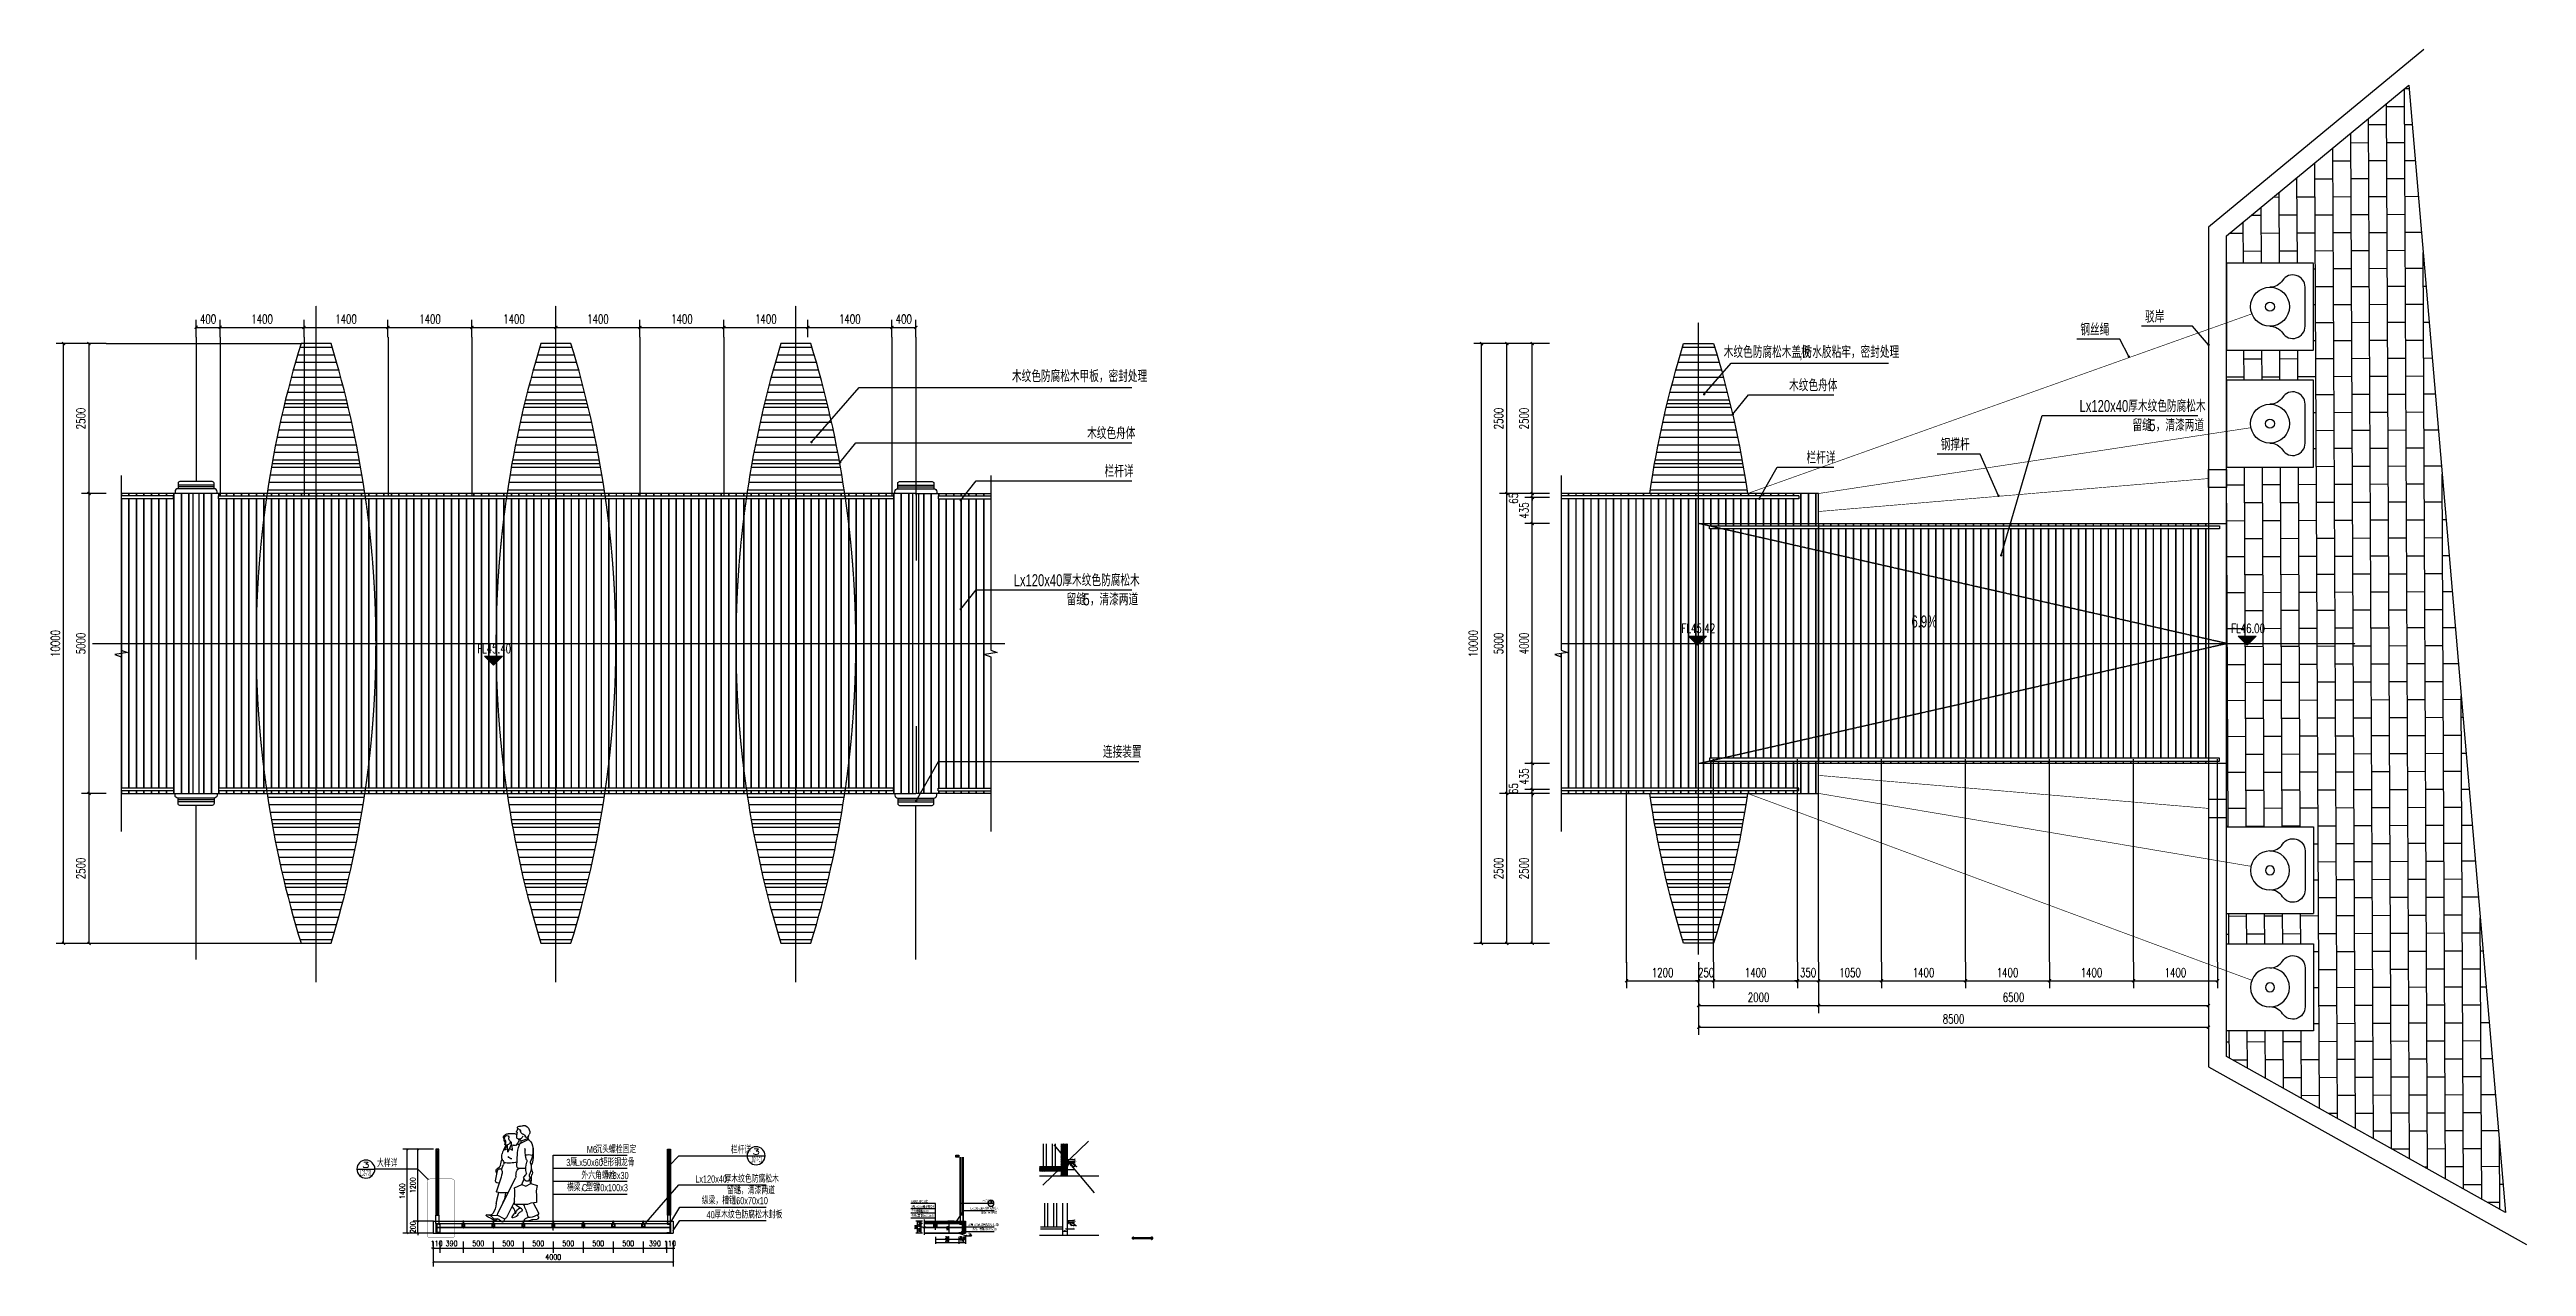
# Model space of a CAD drawing. Extents: x 1332 to 175445, y 256143 to 386027.
# Drawn here: x 74675 to 115971, y 284412 to 304703 of the extents above; entities that cross this region are included whole.
import ezdxf
from ezdxf.enums import TextEntityAlignment as Align

# ---------------------------------------------------------------- set-up
doc = ezdxf.new("R2010")
doc.units = 0
doc.header["$LTSCALE"] = 10
doc.header["$MEASUREMENT"] = 0
doc.linetypes.add('DASH', pattern=[0.35, 0.25, -0.1])
doc.linetypes.add('DOTE', pattern=[2.42, 2, -0.2, 0.02, -0.2])
for name, color, linetype in [('0-MISC', 8, 'Continuous'), ('0-立面细', 2, 'Continuous'), ('00-Palm-园建', 4, 'Continuous'), ('00-Palm-填充', 8, 'Continuous'), ('00-Palm-标注', 3, 'Continuous'), ('00-Palm-波打线', 11, 'Continuous'), ('00-园建', 4, 'Continuous'), ('00-填充', 8, 'Continuous'), ('00-立面细', 2, 'Continuous'), ('00-铺装', 8, 'Continuous'), ('DIM_ELEV', 3, 'Continuous'), ('DIM_LEAD', 3, 'Continuous'), ('DIM_SYMB', 3, 'Continuous'), ('DOTE', 1, 'DOTE'), ('HD-05铺装分隔线', 33, 'Continuous'), ('HD-11填充', 8, 'Continuous'), ('L-填充', 250, 'Continuous'), ('PUB_DIM', 3, 'Continuous'), ('PUB_TEXT', 7, 'Continuous'), ('Sp-8-景观轮廓细线', 1, 'Continuous'), ('型钢', 6, 'Continuous')]:
    doc.layers.add(name, color=color, linetype=linetype)
doc.styles.add('_TCH_DIM', font='SIMPLEX', dxfattribs={"bigfont": 'GBCBIG'})
doc.styles.add('_TCH_DIM_T3', font='SIMPLEX', dxfattribs={"width": 0.705882, "bigfont": 'GBCBIG'})
doc.styles.add('COMP', font='COMPLEX', dxfattribs={"bigfont": 'hztxt'})
doc.styles.add('PALMstyle', font='HAIWENRS', dxfattribs={"width": 0.7, "bigfont": 'HZTXT'})
doc.dimstyles.new('_TCH_ARCH&&10', dxfattribs={"dimtxt": 29.75, "dimasz": 10, "dimexe": 25, "dimexo": 30, "dimgap": 12.625, "dimtad": 1, "dimdec": 0, "dimrnd": 5, "dimzin": 0, "dimdsep": 46, "dimtxsty": '_TCH_DIM_T3', "dimblk": 'ARCHTICK', "dimcen": 0.09, "dimclrt": 7, "dimazin": 2, "dimtfac": 1, "dimtdec": 0, "dimtix": 1, "dimtmove": 2, "dimatfit": 3, "dimfxl": 0, "dimtolj": 1, "dimtzin": 0, "dimarcsym": 0})
doc.dimstyles.new('_TCH_ARCH&&3', dxfattribs={"dimtxt": 8.925, "dimasz": 3, "dimexe": 7.5, "dimexo": 9, "dimgap": 3, "dimtad": 1, "dimdec": 0, "dimrnd": 5, "dimzin": 0, "dimdsep": 46, "dimtxsty": '_TCH_DIM_T3', "dimblk": 'ARCHTICK', "dimcen": 0.09, "dimclrt": 7, "dimazin": 2, "dimtfac": 1, "dimtdec": 0, "dimtix": 1, "dimtmove": 2, "dimatfit": 3, "dimfxl": 0, "dimtolj": 1, "dimtzin": 0, "dimarcsym": 0})
doc.dimstyles.new('_TCH_ARCH&&30', dxfattribs={"dimtxt": 89.25, "dimasz": 30, "dimexe": 75, "dimexo": 90, "dimgap": 37.875, "dimtad": 1, "dimdec": 0, "dimrnd": 5, "dimzin": 0, "dimdsep": 46, "dimtxsty": '_TCH_DIM_T3', "dimblk": 'ARCHTICK', "dimcen": 0.09, "dimclrt": 7, "dimazin": 2, "dimtfac": 1, "dimtdec": 0, "dimtix": 1, "dimtmove": 2, "dimatfit": 3, "dimfxl": 0, "dimtolj": 1, "dimtzin": 0, "dimarcsym": 0})
doc.dimstyles.new('_TCH_ARCH&&50', dxfattribs={"dimtxt": 148.75, "dimasz": 50, "dimexe": 125, "dimexo": 150, "dimgap": 63.125, "dimtad": 1, "dimdec": 0, "dimrnd": 5, "dimzin": 0, "dimdsep": 46, "dimtxsty": '_TCH_DIM_T3', "dimblk": 'ARCHTICK', "dimcen": 0.09, "dimclrt": 7, "dimazin": 2, "dimtfac": 1, "dimtdec": 0, "dimtix": 1, "dimtmove": 2, "dimatfit": 3, "dimfxl": 0, "dimtolj": 1, "dimtzin": 0, "dimarcsym": 0})
pattern_1 = [(90, (0, 0), (-125, 8e-15), [])]
pattern_2 = [(90, (5, 0), (-125, 8e-15), [])]
pattern_3 = [(45, (0, 0), (-10.10278814, 10.10278814), []), (45, (6.735, 0), (-10.10278814, 10.10278814), [])]

msp = doc.modelspace()

# ---------------------------------------------------------------- texts
at = {"layer": 'DIM_LEAD', "color": 7, "style": 'PALMstyle', "width": 0.7}
msp.add_text('5', height=40, dxfattribs=at).set_placement((89992.8, 284933.4))
at = {"layer": 'PUB_TEXT'}
for s, height, style, width, p in [('驳岸', 200, 'PALMstyle', 0.7, (109611.1, 300147.3)), ('钢丝绳', 200, 'PALMstyle', 0.7, (108532.8, 299933)), ('木纹色防腐松木盖板', 200, 'PALMstyle', 0.7, (102588.5, 299559.2)), (',', 200, 'PALMstyle', 0.7, (103848.5, 299559.2)), ('防水胶粘牢，密封处理', 200, 'PALMstyle', 0.7, (103902.4, 299559.2)), ('木纹色防腐松木甲板，密封处理', 200, 'PALMstyle', 0.7, (90721.4, 299156.1)), ('木纹色舟体', 200, 'PALMstyle', 0.7, (103677.8, 299003.9)), ('Lx120x40', 200, 'PALMstyle', 0.7, (108519.6, 298658.7)), ('厚木纹色防腐松木', 200, 'PALMstyle', 0.7, (109332.6, 298658.7)), ('木纹色舟体', 200, 'PALMstyle', 0.7, (91974.8, 298206.2)), ('钢撑杆', 200, 'PALMstyle', 0.7, (106206.1, 298017.4)), ('留缝', 200, 'PALMstyle', 0.7, (109402.4, 298338.7)), ('5', 200, 'PALMstyle', 0.7, (109682.4, 298338.7)), ('，清漆两道', 200, 'PALMstyle', 0.7, (109790.1, 298338.7)), ('栏杆详', 200, 'PALMstyle', 0.7, (92264.7, 297570.9)), ('栏杆详', 200, 'PALMstyle', 0.7, (103967.7, 297797)), ('Lx120x40', 200, 'PALMstyle', 0.7, (90749.4, 295753.8)), ('厚木纹色防腐松木', 200, 'PALMstyle', 0.7, (91562.5, 295753.8)), ('留缝', 200, 'PALMstyle', 0.7, (91632.3, 295433.8)), ('5', 200, 'PALMstyle', 0.7, (91912.3, 295433.8)), ('，清漆两道', 200, 'PALMstyle', 0.7, (92020, 295433.8)), ('FL45.42', 148.75, '_TCH_DIM', 0.705882, (101883.5, 294975.6)), ('FL46.00', 148.75, '_TCH_DIM', 0.705882, (111048.9, 294975.6)), ('FL45.40', 148.75, '_TCH_DIM', 0.705882, (81807.1, 294638.8)), ('连接装置', 200, 'PALMstyle', 0.7, (92237.3, 292892.5)), ('大样详', 120, 'PALMstyle', 0.7, (80135.2, 286071.9)), ('3', 120, 'PALMstyle', 0.7, (83290.5, 286085.2)), ('厚', 120, 'PALMstyle', 0.7, (83355.1, 286085.2)), ('Lx50x60', 120, 'PALMstyle', 0.7, (83439.1, 286085.2)), ('M6', 120, 'PALMstyle', 0.7, (83633.6, 286302.3)), ('沉头螺栓固定', 120, 'PALMstyle', 0.7, (83775.7, 286302.3)), ('矩形钢龙骨', 120, 'PALMstyle', 0.7, (83862.4, 286085.2)), ('栏杆详', 120, 'PALMstyle', 0.7, (86032.2, 286293.9)), ('M8', 12, 'PALMstyle', 0.7, (91706.8, 286200.7)), ('沉头螺栓固定', 12, 'PALMstyle', 0.7, (91721, 286200.7)), ('8', 12, 'PALMstyle', 0.7, (91731.2, 286167.5)), ('厚连接板', 12, 'PALMstyle', 0.7, (91737.7, 286167.5)), ('横梁，', 120, 'PALMstyle', 0.7, (83301.1, 285666)), ('外六角螺栓', 120, 'PALMstyle', 0.7, (83543.5, 285868.1)), ('C', 120, 'PALMstyle', 0.7, (83553.1, 285666)), ('型钢', 120, 'PALMstyle', 0.7, (83621, 285666)), ('70x100x3', 120, 'PALMstyle', 0.7, (83789, 285666)), ('M8x30', 120, 'PALMstyle', 0.7, (83963.5, 285868.1)), ('Lx120x40', 120, 'PALMstyle', 0.7, (85440.6, 285809.6)), ('厚木纹色防腐松木', 120, 'PALMstyle', 0.7, (85928.5, 285809.6)), ('铁链，表面防锈处理', 12, 'PALMstyle', 0.7, (91695.8, 286144.7)), ('栏杆立柱', 12, 'PALMstyle', 0.7, (91728.8, 286029.9)), ('纵梁，槽钢，', 120, 'PALMstyle', 0.7, (85550.2, 285449.1)), ('留缝', 120, 'PALMstyle', 0.7, (85970.3, 285617.6)), ('160x70x10', 120, 'PALMstyle', 0.7, (86054.2, 285449.1)), ('5', 120, 'PALMstyle', 0.7, (86138.3, 285617.6)), ('，清漆两道', 120, 'PALMstyle', 0.7, (86203, 285617.6)), ('外六角螺栓', 40, 'PALMstyle', 0.7, (89046.5, 285315)), ('3', 40, 'PALMstyle', 0.7, (89046.5, 285386.2)), ('M6', 40, 'PALMstyle', 0.7, (89046.5, 285474)), ('厚', 40, 'PALMstyle', 0.7, (89068, 285386.2)), ('沉头螺栓固定', 40, 'PALMstyle', 0.7, (89093.9, 285474)), ('Lx50x60', 40, 'PALMstyle', 0.7, (89096, 285386.2)), ('M8x30', 40, 'PALMstyle', 0.7, (89186.5, 285315)), ('矩形钢龙骨', 40, 'PALMstyle', 0.7, (89237.1, 285386.2)), ('Lx120x40', 40, 'PALMstyle', 0.7, (90029.7, 285357.1)), ('厚木纹色防腐松木', 40, 'PALMstyle', 0.7, (90192.3, 285357.1)), ('栏杆详', 40, 'PALMstyle', 0.7, (90229.1, 285476.6)), ('40', 120, 'PALMstyle', 0.7, (85629.3, 285214.1)), ('厚木纹色防腐松木封板', 120, 'PALMstyle', 0.7, (85758.5, 285214.1)), ('横梁，', 40, 'PALMstyle', 0.7, (89046.5, 285236.6)), ('C', 40, 'PALMstyle', 0.7, (89130.5, 285236.6)), ('型钢', 40, 'PALMstyle', 0.7, (89153.1, 285236.6)), ('70x100x3', 40, 'PALMstyle', 0.7, (89209.1, 285236.6)), ('40', 40, 'PALMstyle', 0.7, (89990.9, 285084)), ('厚', 40, 'PALMstyle', 0.7, (90034, 285084)), ('Lx200', 40, 'PALMstyle', 0.7, (90062, 285084)), ('纵梁，槽钢，', 40, 'PALMstyle', 0.7, (90066.2, 285013)), ('木纹色防腐松木封板', 40, 'PALMstyle', 0.7, (90163.2, 285084)), ('留缝', 40, 'PALMstyle', 0.7, (90206.3, 285293.1)), ('160x70x10', 40, 'PALMstyle', 0.7, (90234.2, 285013)), ('5', 40, 'PALMstyle', 0.7, (90262.3, 285293.1)), ('，清漆两道', 40, 'PALMstyle', 0.7, (90283.8, 285293.1)), ('铁链，表面防锈处理', 12, 'PALMstyle', 0.7, (91687.1, 285156.7)), ('与栏杆满焊', 12, 'PALMstyle', 0.7, (91721.2, 285179.5)), ('栏杆立柱', 12, 'PALMstyle', 0.7, (91728.8, 285041.9))]:
    msp.add_text(s, height=height, dxfattribs=dict(at, style=style, width=width)).set_placement(p)
at = {"layer": 'PUB_TEXT', "style": 'PALMstyle', "width": 0.7}
msp.add_text('6.9%', height=200, rotation=360, dxfattribs=at).set_placement((105718, 295066.5))

# ---------------------------------------------------------------- blocks, each defined once
blk = doc.blocks.new('SC')
at = {"layer": '00-园建'}
for points in [[(-350, 2500), (-350, 2530, -0.414214), (-300, 2580), (300, 2580, -0.414214), (350, 2530), (350, 2500)], [(-300, 2580), (-300, 2670, -0.414214), (-270, 2700), (270, 2700, -0.414214), (300, 2670), (300, 2580)], [(-350, -2500), (-350, -2530, 0.414214), (-300, -2580), (300, -2580, 0.414214), (350, -2530), (350, -2500)], [(-300, -2580), (-300, -2670, 0.414214), (-270, -2700), (270, -2700, 0.414214), (300, -2670), (300, -2580)]]:
    blk.add_lwpolyline(points, format="xyb", dxfattribs=at)
for points in [[(-300, 2640), (300, 2640)], [(-300, 2610), (300, 2610)], [(-300, -2610), (300, -2610)], [(-300, -2640), (300, -2640)]]:
    blk.add_lwpolyline(points, dxfattribs=at)
at = {"layer": '00-园建', "linetype": 'DASH'}
for points in [[(-50, -2500), (-50, 2500)], [(50, -2500), (50, 2500)]]:
    blk.add_lwpolyline(points, dxfattribs=at)
blk = doc.blocks.new('LG')
at = {"layer": '00-Palm-园建', "color": 8}
for points in [[(45, -55), (32, -17), (5, -5)], [(23, -52), (31, -52)], [(23, -53), (31, -53)], [(23, -61), (31, -61)], [(23, -62), (31, -62)]]:
    blk.add_lwpolyline(points, dxfattribs=at)
blk.add_lwpolyline([(45, -5), (5, -5), (5, -55), (45, -55)], close=True, dxfattribs=at)
at = {"layer": '00-Palm-波打线'}
for p, q in [((21, 40), (18, 40)), ((18, 40), (18, 36)), ((32, 40), (29, 40)), ((32, 40), (32, 36)), ((23, -47), (20, -47)), ((20, -47), (20, -51)), ((20, -67), (20, -63)), ((23, -67), (20, -67)), ((33, -47), (31, -47)), ((33, -67), (31, -67)), ((33, -47), (33, -51)), ((33, -67), (33, -63))]:
    blk.add_line(p, q, dxfattribs=at)
for points in [[(18, 36), (32, 36)], [(21, 40), (21, 39), (29, 39), (29, 40)], [(21, 40), (29, 40)], [(21, 36), (23, -16), (27, -16), (29, 36)], [(20, -51), (33, -51)], [(20, -63), (33, -63)], [(23, -47), (23, -46), (31, -46), (31, -47)], [(23, -47), (31, -47)], [(23, -63), (23, -51)], [(23, -67), (23, -68), (31, -68), (31, -67)], [(23, -67), (31, -67)], [(31, -51), (31, -63)]]:
    blk.add_lwpolyline(points, dxfattribs=at)
at = {"layer": '00-园建'}
blk.add_lwpolyline([(50, 0), (0, 0), (0, -60), (50, -60)], close=True, dxfattribs=at)
blk = doc.blocks.new('索引号')
at = {"color": 2}
blk.add_line((5, 0), (-5, 0), dxfattribs=at)
blk.add_circle((0, 0), 5, dxfattribs=at)
for tag, style, width, p, p2 in [('A', 'COMP', 1.695908, (-2.2, 0.8), (2.2, 0.8)), ('LD1.01', 'PALMstyle', 0.559608, (-3.2, -3.6), (3.2, -3.6))]:
    blk.add_attdef(tag, text='', height=3, dxfattribs=dict(style=style, width=width)).set_placement(p, p2, align=Align.FIT)
blk = doc.blocks.new('PEO11')
for p, q in [((-243, 1488), (-89, 1411)), ((-107, 1455), (-235, 1510)), ((-44, 1679), (-62, 1673)), ((-31, 1531), (-42, 1611)), ((111, 1589), (27, 1591)), ((43, 1295), (47, 1382)), ((95, 1326), (43, 1295)), ((64, 1398), (123, 1263)), ((123, 1263), (133, 1389)), ((128, 1320), (188, 1298)), ((188, 1298), (133, 1389)), ((-288, 972), (-295, 972)), ((-194, 972), (-70, 972)), ((-36, 1007), (-47, 1247)), ((229, 961), (253, 966)), ((311, 973), (275, 1001)), ((344, 754), (310, 930)), ((319, 882), (329, 902)), ((-281, 707), (-394, 672)), ((-394, 672), (-375, 578)), ((-375, 578), (-385, 490)), ((-385, 490), (-385, 368)), ((-288, 705), (-291, 793)), ((-281, 707), (-261, 790)), ((-193, 657), (-281, 707)), ((-158, 820), (-194, 861)), ((-121, 688), (-193, 657)), ((-186, 760), (-158, 793)), ((-121, 688), (-162, 787)), ((8, 626), (-121, 688)), ((304, 174), (-11, 808)), ((3, 582), (8, 626)), ((8, 332), (3, 582)), ((169, 538), (185, 435)), ((279, 709), (322, 720)), ((318, 413), (283, 545)), ((-321, 363), (-415, 185)), ((-392, 146), (-411, 124)), ((-316, 68), (-392, 76)), ((-385, 368), (-280, 359)), ((-280, 359), (-223, 333)), ((-244, 107), (-179, 80)), ((-223, 333), (-115, 335)), ((-115, 335), (8, 332)), ((-25, 120), (34, 96)), ((7, 387), (151, 103)), ((49, 114), (13, 168)), ((52, 298), (18, 256)), ((179, 82), (204, 35)), ((227, 330), (195, 402)), ((205, 86), (291, 133)), ((243, 30), (283, 70)), ((418, 140), (302, 142)), ((307, 78), (343, 72)), ((315, 77), (326, 58)), ((416, 83), (362, 49)), ((371, 80), (423, 124)), ((490, 122), (508, 139))]:
    blk.add_line(p, q)
for centre, radius, start, end in [((495, 1246), 820, 172.2436, 194.0328), ((301, 1320), 621, 178.526, 200.9991), ((-126, 1331), 193, 131.4368, 178.526), ((-200, 1614), 66.1, 167.1336, 216.591), ((-110, 1594), 158, 121.4684, 167.1336), ((-294, 1521), 60.9, 311.4368, 20.3951), ((-331, 1517), 96.8, 15.6412, 36.591), ((-209, 1551), 30.1, 195.6412, 350.1193), ((-166, 1684), 52.3, 54.4513, 121.4684), ((-120, 1300), 59.8, 144.6167, 182.6716), ((-135, 1539), 44.2, 98.6894, 170.1194), ((-68, 1569), 78.4, 197.7918, 273.2043), ((-150, 1631), 49.1, 278.6894, 353.6953), ((-108, 1764), 45.8, 234.4513, 291.9648), ((-70, 1453), 37, 89.1853, 210.4228), ((-449, 1231), 403, 2.4055, 30.4228), ((-45, 1619), 56.6, 108.1457, 173.6953), ((-78, 1689), 34.8, 356.5121, 111.9648), ((-11, 1328), 93.1, 109.1651, 137.7081), ((-6, 1471), 62.3, 162.0392, 226.0699), ((-66, 1526), 35.4, 273.2043, 7.8858), ((-78, 1396), 42, 2.65, 46.0699), ((61, 1680), 105, 176.512, 211.9116), ((-40, 1611), 2.14, 62.1392, 187.8858), ((-35, 1621), 8.14, 242.1392, 31.9116), ((-18, 1399), 17.8, 182.65, 299.4712), ((24, 1511), 80.5, 88.1751, 137.9412), ((7, 1353), 34.6, 62.1885, 119.4712), ((37, 1410), 29.1, 242.1885, 7.7809), ((111, 1420), 45.6, 125.1267, 187.781), ((159, 1464), 79.1, 198.606, 270.1498), ((53, 1502), 55.6, 305.1267, 11.4079), ((142, 1520), 35, 58.1474, 191.4079), ((114, 1678), 89.4, 268.1751, 272.0051), ((120, 1502), 86.3, 20.583, 92.0051), ((159, 1420), 34.9, 270.1498, 297.5997), ((134, 1508), 49.5, 329.2766, 58.1474), ((244, 1443), 78.7, 149.2766, 210.5054), ((184, 1376), 16.1, 129.6274, 206.6062), ((-536, 1015), 789, 15.8066, 26.6061), ((167, 1397), 11.2, 309.6274, 30.5054), ((270, 1415), 93.6, 157.0305, 189.8951), ((66, 1502), 128, 337.0305, 354.4776), ((218, 1487), 24.7, 146.8188, 174.4776), ((167, 1520), 36, 326.8188, 20.583), ((-242, 880), 337, 80.1632, 101.5412), ((-230, 897), 79.1, 161.8043, 198.4702), ((-520, 992), 226, 341.8043, 14.0328), ((-6, 987), 282, 163.9188, 205.3884), ((-326, 1079), 51.1, 343.9188, 20.9991), ((-150, 1104), 62.1, 159.0737, 195.7487), ((-616, 972), 422, 348.6905, 15.7487), ((-605, 1278), 426, 339.0737, 2.6716), ((-170, 883), 32.7, 168.6905, 221.4353), ((-70, 1006), 33.7, 270, 2.4055), ((-83, 926), 47.8, 19.4761, 73.8266), ((106, 1638), 570, 255.2144, 278.8845), ((-373, 824), 355, 2.0906, 19.4761), ((52, 1215), 73.5, 271.6072, 334.6868), ((247, 1070), 53.5, 129.1725, 211.7423), ((40, 941), 190, 354.4082, 31.7423), ((193, 1136), 32.5, 309.1725, 340.7286), ((72, 1179), 160, 340.7286, 18.8831), ((-248, 943), 513, 9.5933, 22.3353), ((413, 905), 185, 174.4082, 196.0871), ((264, 921), 47.1, 10.9325, 103.3578), ((303, 1036), 45.3, 189.5933, 232.1681), ((275, 926), 59.1, 336.1628, 52.1681), ((-571, 783), 280, 1.9198, 18.4702), ((-193, 807), 70.7, 160.0953, 221.402), ((-302, 847), 45.5, 340.0952, 25.3884), ((-216, 786), 39.6, 221.402, 318.462), ((-173, 806), 20.4, 318.462, 41.4353), ((53, 840), 71.8, 182.0906, 206.45), ((194, 1088), 551, 262.3447, 282.7786), ((5268, 2305), 5238, 196.0871, 199.3533), ((313, 565), 13.8, 282.7786, 19.3533), ((315, 748), 29.6, 283.9736, 10.9325), ((-394, 174), 23.9, 152.1216, 239.868), ((-389, 105), 29, 139.3388, 263.519), ((-194, 518), 422, 239.868, 259.6243), ((-322, 21), 46.8, 61.2569, 83.519), ((-202, 239), 201, 241.257, 274.6279), ((-263, 144), 41.8, 259.6243, 348.4281), ((452, -2), 688, 150.7488, 168.4281), ((-188, 60), 21.6, 274.6279, 67.2048), ((-103, 234), 27.3, 116.795, 257.1563), ((-299, 622), 408, 296.795, 314.6942), ((-126, 133), 76, 13.927, 77.1563), ((-190, 123), 185, 21.1344, 55.4985), ((-7, 162), 46.1, 193.927, 247.6183), ((14, 201), 33.1, 201.1344, 268.0057), ((74, 209), 73.4, 139.8801, 213.9535), ((39, 107), 12.5, 247.6183, 33.9535), ((186, 121), 39.9, 206.7898, 298.4), ((315, 455), 131, 188.743, 203.8565), ((225, 47), 24.7, 208.0532, 315.0533), ((303, 50), 28.5, 81.709, 135.0533), ((277, 160), 31.1, 298.4, 26.4499), ((-173, 285), 507, 7.4582, 14.6128), ((349, 74), 25.9, 209.7319, 302.0536), ((794, 412), 468, 187.4582, 210.5728), ((349, 107), 34.8, 261.709, 310.0571), ((431, 197), 46.9, 210.5728, 253.8408), ((447, 34), 57.7, 105.0585, 122.0536), ((465, 312), 167, 253.8408, 282.9687), ((417, 131), 8.86, 310.0571, 88.9582), ((425, 205), 68.4, 269.3984, 300.1646), ((397, 218), 133, 285.0585, 313.8654), ((503, 144), 6.16, 313.8654, 102.9687)]:
    blk.add_arc(centre, radius, start, end)
blk = doc.blocks.new('lm')
for p, q in [((-63, -7), (-63, 0)), ((-63, 0), (-60, 0)), ((-60, -9), (-60, 2)), ((-60, 2), (-57, 2)), ((-57, 2), (-60, 2)), ((-57, 0), (-60, 0)), ((-57, -11), (-57, 4)), ((-55, 4), (-57, 4)), ((-55, 0), (55, 0)), ((55, 4), (57, 4)), ((57, -11), (57, 4)), ((60, 2), (57, 2)), ((57, 2), (60, 2)), ((57, 0), (60, 0)), ((60, -9), (60, 2)), ((60, 0), (63, 0)), ((63, -7), (63, 0)), ((-63, -1), (-60, -1)), ((-60, -6), (-63, -6)), ((-60, -7), (-63, -7)), ((-57, -7), (-60, -7)), ((-57, -8), (-60, -8)), ((-57, -9), (-60, -9)), ((-55, -11), (-57, -11)), ((55, -7), (-55, -7)), ((55, -11), (57, -11)), ((57, -7), (60, -7)), ((57, -8), (60, -8)), ((57, -9), (60, -9)), ((60, -1), (63, -1)), ((63, -6), (60, -6)), ((63, -7), (60, -7))]:
    blk.add_line(p, q)
for points in [[(-55, -11), (-55, 4)], [(55, -11), (55, 4)]]:
    blk.add_lwpolyline(points)
blk = doc.blocks.new('xcz')
at = {"layer": '00-园建'}
blk.add_lwpolyline([(0, -325, -0.252264), (209, -438, 0.744244), (585, -325), (585, 325, 0.744244), (209, 438, -0.252264), (0, 325, 11.247225)], format="xyb", dxfattribs=at)
for radius in [325, 75]:
    blk.add_circle((0, 0), radius, dxfattribs=at)
blk = doc.blocks.new('DGD')
at = {"layer": '00-Palm-填充', "linetype": 'ByBlock'}
for points in [[(108588, 6651), (108588, 7691)], [(108593, 7716), (108624, 7710), (108633, 7696)], [(108638, 7691), (108638, 6651)], [(108588, 6621), (108588, 6481)], [(108593, 6646), (108624, 6640), (108633, 6626)], [(108638, 6481), (108638, 6621)]]:
    blk.add_lwpolyline(points, dxfattribs=at)
at = {"layer": '00-园建'}
for points in [[(108588, 7721), (108638, 7721), (108638, 7691), (108588, 7691)], [(108593, 7716), (108633, 7716), (108633, 7696), (108593, 7696)], [(108588, 6651), (108638, 6651), (108638, 6621), (108588, 6621)], [(108593, 6646), (108633, 6646), (108633, 6626), (108593, 6626)]]:
    blk.add_lwpolyline(points, close=True, dxfattribs=at)
for points in [[(108603, 6651), (108603, 7691)], [(108623, 7691), (108623, 6651)]]:
    blk.add_lwpolyline(points, dxfattribs=at)
blk = doc.blocks.new('_ArchTick')
at = {"color": 0, "linetype": 'ByBlock', "const_width": 0.4}
blk.add_lwpolyline([(-0.5, -0.5), (0.5, 0.5)], dxfattribs=at)
blk = doc.blocks.new('*D99')
at = {"layer": 'Defpoints', "color": 0, "transparency": 16777216}
for p in [(75334, 292299), (75771, 292299), (75771, 289799)]:
    blk.add_point(p, dxfattribs=at)
at = {"layer": 'PUB_DIM', "color": 0, "lineweight": -2, "transparency": 16777216}
for p, q in [((75621, 292299), (75209, 292299)), ((75334, 289799), (75334, 292299)), ((75621, 289799), (75209, 289799))]:
    blk.add_line(p, q, dxfattribs=at)
at = {"layer": 'PUB_DIM', "color": 0, "lineweight": -2, "transparency": 16777216, "xscale": 50, "yscale": 50, "zscale": 50}
for p, rotation in [((75334, 292299), 90), ((75334, 289799), 270)]:
    blk.add_blockref('_ArchTick', p, dxfattribs=dict(at, rotation=rotation))
at = {"layer": 'PUB_DIM', "color": 7, "transparency": 16777216, "insert": (75197, 291049), "char_height": 148.8, "attachment_point": 5, "rotation": 90, "style": '_TCH_DIM_T3'}
blk.add_mtext('\\A1;2500', dxfattribs=at)
blk = doc.blocks.new('*D100')
at = {"layer": 'Defpoints', "color": 0, "transparency": 16777216}
for p in [(75334, 297299), (75771, 297299), (75771, 292299)]:
    blk.add_point(p, dxfattribs=at)
at = {"layer": 'PUB_DIM', "color": 0, "lineweight": -2, "transparency": 16777216}
for p, q in [((75621, 297299), (75209, 297299)), ((75334, 292299), (75334, 297299)), ((75621, 292299), (75209, 292299))]:
    blk.add_line(p, q, dxfattribs=at)
at = {"layer": 'PUB_DIM', "color": 0, "lineweight": -2, "transparency": 16777216, "xscale": 50, "yscale": 50, "zscale": 50}
for p, rotation in [((75334, 297299), 90), ((75334, 292299), 270)]:
    blk.add_blockref('_ArchTick', p, dxfattribs=dict(at, rotation=rotation))
at = {"layer": 'PUB_DIM', "color": 7, "transparency": 16777216, "insert": (75197, 294799), "char_height": 148.8, "attachment_point": 5, "rotation": 90, "style": '_TCH_DIM_T3'}
blk.add_mtext('\\A1;5000', dxfattribs=at)
blk = doc.blocks.new('*D101')
at = {"layer": 'Defpoints', "color": 0, "transparency": 16777216}
for p in [(75334, 299799), (75771, 299799), (75771, 297299)]:
    blk.add_point(p, dxfattribs=at)
at = {"layer": 'PUB_DIM', "color": 0, "lineweight": -2, "transparency": 16777216}
for p, q in [((75621, 299799), (75209, 299799)), ((75334, 297299), (75334, 299799)), ((75621, 297299), (75209, 297299))]:
    blk.add_line(p, q, dxfattribs=at)
at = {"layer": 'PUB_DIM', "color": 0, "lineweight": -2, "transparency": 16777216, "xscale": 50, "yscale": 50, "zscale": 50}
for p, rotation in [((75334, 299799), 90), ((75334, 297299), 270)]:
    blk.add_blockref('_ArchTick', p, dxfattribs=dict(at, rotation=rotation))
at = {"layer": 'PUB_DIM', "color": 7, "transparency": 16777216, "insert": (75197, 298549), "char_height": 148.8, "attachment_point": 5, "rotation": 90, "style": '_TCH_DIM_T3'}
blk.add_mtext('\\A1;2500', dxfattribs=at)
blk = doc.blocks.new('*D102')
at = {"layer": 'Defpoints', "color": 0, "transparency": 16777216}
for p in [(74910, 299799), (75771, 299799), (75771, 289799)]:
    blk.add_point(p, dxfattribs=at)
at = {"layer": 'PUB_DIM', "color": 0, "lineweight": -2, "transparency": 16777216}
for p, q in [((75621, 299799), (74785, 299799)), ((74910, 289799), (74910, 299799)), ((75621, 289799), (74785, 289799))]:
    blk.add_line(p, q, dxfattribs=at)
at = {"layer": 'PUB_DIM', "color": 0, "lineweight": -2, "transparency": 16777216, "xscale": 50, "yscale": 50, "zscale": 50}
for p, rotation in [((74910, 299799), 90), ((74910, 289799), 270)]:
    blk.add_blockref('_ArchTick', p, dxfattribs=dict(at, rotation=rotation))
at = {"layer": 'PUB_DIM', "color": 7, "transparency": 16777216, "insert": (74773, 294799), "char_height": 148.8, "attachment_point": 5, "rotation": 90, "style": '_TCH_DIM_T3'}
blk.add_mtext('\\A1;10000', dxfattribs=at)
blk = doc.blocks.new('*D141')
at = {"layer": 'Defpoints', "color": 0, "transparency": 16777216}
for p in [(77518, 300070), (77118, 299755), (77518, 299755)]:
    blk.add_point(p, dxfattribs=at)
at = {"layer": 'PUB_DIM', "color": 0, "lineweight": -2, "transparency": 16777216}
for p, q in [((77118, 299905), (77118, 300195)), ((77118, 300070), (77518, 300070)), ((77518, 299905), (77518, 300195))]:
    blk.add_line(p, q, dxfattribs=at)
at = {"layer": 'PUB_DIM', "color": 0, "lineweight": -2, "transparency": 16777216, "xscale": 50, "yscale": 50, "zscale": 50, "rotation": 180}
blk.add_blockref('_ArchTick', (77118, 300070), dxfattribs=at)
at = {"layer": 'PUB_DIM', "color": 0, "lineweight": -2, "transparency": 16777216, "xscale": 50, "yscale": 50, "zscale": 50}
blk.add_blockref('_ArchTick', (77518, 300070), dxfattribs=at)
at = {"layer": 'PUB_DIM', "color": 7, "transparency": 16777216, "insert": (77318, 300208), "char_height": 148.8, "attachment_point": 5, "style": '_TCH_DIM_T3'}
blk.add_mtext('\\A1;400', dxfattribs=at)
blk = doc.blocks.new('*D142')
at = {"layer": 'Defpoints', "color": 0, "transparency": 16777216}
for p in [(78918, 300070), (77518, 299755), (78918, 299755)]:
    blk.add_point(p, dxfattribs=at)
at = {"layer": 'PUB_DIM', "color": 0, "lineweight": -2, "transparency": 16777216}
for p, q in [((77518, 299905), (77518, 300195)), ((77518, 300070), (78918, 300070)), ((78918, 299905), (78918, 300195))]:
    blk.add_line(p, q, dxfattribs=at)
at = {"layer": 'PUB_DIM', "color": 0, "lineweight": -2, "transparency": 16777216, "xscale": 50, "yscale": 50, "zscale": 50, "rotation": 180}
blk.add_blockref('_ArchTick', (77518, 300070), dxfattribs=at)
at = {"layer": 'PUB_DIM', "color": 0, "lineweight": -2, "transparency": 16777216, "xscale": 50, "yscale": 50, "zscale": 50}
blk.add_blockref('_ArchTick', (78918, 300070), dxfattribs=at)
at = {"layer": 'PUB_DIM', "color": 7, "transparency": 16777216, "insert": (78218, 300208), "char_height": 148.8, "attachment_point": 5, "style": '_TCH_DIM_T3'}
blk.add_mtext('\\A1;1400', dxfattribs=at)
blk = doc.blocks.new('*D143')
at = {"layer": 'Defpoints', "color": 0, "transparency": 16777216}
for p in [(80318, 300070), (78918, 299755), (80318, 299755)]:
    blk.add_point(p, dxfattribs=at)
at = {"layer": 'PUB_DIM', "color": 0, "lineweight": -2, "transparency": 16777216}
for p, q in [((78918, 299905), (78918, 300195)), ((78918, 300070), (80318, 300070)), ((80318, 299905), (80318, 300195))]:
    blk.add_line(p, q, dxfattribs=at)
at = {"layer": 'PUB_DIM', "color": 0, "lineweight": -2, "transparency": 16777216, "xscale": 50, "yscale": 50, "zscale": 50, "rotation": 180}
blk.add_blockref('_ArchTick', (78918, 300070), dxfattribs=at)
at = {"layer": 'PUB_DIM', "color": 0, "lineweight": -2, "transparency": 16777216, "xscale": 50, "yscale": 50, "zscale": 50}
blk.add_blockref('_ArchTick', (80318, 300070), dxfattribs=at)
at = {"layer": 'PUB_DIM', "color": 7, "transparency": 16777216, "insert": (79618, 300208), "char_height": 148.8, "attachment_point": 5, "style": '_TCH_DIM_T3'}
blk.add_mtext('\\A1;1400', dxfattribs=at)
blk = doc.blocks.new('*D144')
at = {"layer": 'Defpoints', "color": 0, "transparency": 16777216}
for p in [(81718, 300070), (80318, 299755), (81718, 299755)]:
    blk.add_point(p, dxfattribs=at)
at = {"layer": 'PUB_DIM', "color": 0, "lineweight": -2, "transparency": 16777216}
for p, q in [((80318, 299905), (80318, 300195)), ((80318, 300070), (81718, 300070)), ((81718, 299905), (81718, 300195))]:
    blk.add_line(p, q, dxfattribs=at)
at = {"layer": 'PUB_DIM', "color": 0, "lineweight": -2, "transparency": 16777216, "xscale": 50, "yscale": 50, "zscale": 50, "rotation": 180}
blk.add_blockref('_ArchTick', (80318, 300070), dxfattribs=at)
at = {"layer": 'PUB_DIM', "color": 0, "lineweight": -2, "transparency": 16777216, "xscale": 50, "yscale": 50, "zscale": 50}
blk.add_blockref('_ArchTick', (81718, 300070), dxfattribs=at)
at = {"layer": 'PUB_DIM', "color": 7, "transparency": 16777216, "insert": (81018, 300208), "char_height": 148.8, "attachment_point": 5, "style": '_TCH_DIM_T3'}
blk.add_mtext('\\A1;1400', dxfattribs=at)
blk = doc.blocks.new('*D145')
at = {"layer": 'Defpoints', "color": 0, "transparency": 16777216}
for p in [(83118, 300070), (81718, 299755), (83118, 299755)]:
    blk.add_point(p, dxfattribs=at)
at = {"layer": 'PUB_DIM', "color": 0, "lineweight": -2, "transparency": 16777216}
for p, q in [((81718, 299905), (81718, 300195)), ((81718, 300070), (83118, 300070)), ((83118, 299905), (83118, 300195))]:
    blk.add_line(p, q, dxfattribs=at)
at = {"layer": 'PUB_DIM', "color": 0, "lineweight": -2, "transparency": 16777216, "xscale": 50, "yscale": 50, "zscale": 50, "rotation": 180}
blk.add_blockref('_ArchTick', (81718, 300070), dxfattribs=at)
at = {"layer": 'PUB_DIM', "color": 0, "lineweight": -2, "transparency": 16777216, "xscale": 50, "yscale": 50, "zscale": 50}
blk.add_blockref('_ArchTick', (83118, 300070), dxfattribs=at)
at = {"layer": 'PUB_DIM', "color": 7, "transparency": 16777216, "insert": (82418, 300208), "char_height": 148.8, "attachment_point": 5, "style": '_TCH_DIM_T3'}
blk.add_mtext('\\A1;1400', dxfattribs=at)
blk = doc.blocks.new('*D146')
at = {"layer": 'Defpoints', "color": 0, "transparency": 16777216}
for p in [(84518, 300070), (83118, 299755), (84518, 299755)]:
    blk.add_point(p, dxfattribs=at)
at = {"layer": 'PUB_DIM', "color": 0, "lineweight": -2, "transparency": 16777216}
for p, q in [((83118, 299905), (83118, 300195)), ((83118, 300070), (84518, 300070)), ((84518, 299905), (84518, 300195))]:
    blk.add_line(p, q, dxfattribs=at)
at = {"layer": 'PUB_DIM', "color": 0, "lineweight": -2, "transparency": 16777216, "xscale": 50, "yscale": 50, "zscale": 50, "rotation": 180}
blk.add_blockref('_ArchTick', (83118, 300070), dxfattribs=at)
at = {"layer": 'PUB_DIM', "color": 0, "lineweight": -2, "transparency": 16777216, "xscale": 50, "yscale": 50, "zscale": 50}
blk.add_blockref('_ArchTick', (84518, 300070), dxfattribs=at)
at = {"layer": 'PUB_DIM', "color": 7, "transparency": 16777216, "insert": (83818, 300208), "char_height": 148.8, "attachment_point": 5, "style": '_TCH_DIM_T3'}
blk.add_mtext('\\A1;1400', dxfattribs=at)
blk = doc.blocks.new('*D147')
at = {"layer": 'Defpoints', "color": 0, "transparency": 16777216}
for p in [(85918, 300070), (84518, 299755), (85918, 299755)]:
    blk.add_point(p, dxfattribs=at)
at = {"layer": 'PUB_DIM', "color": 0, "lineweight": -2, "transparency": 16777216}
for p, q in [((84518, 299905), (84518, 300195)), ((84518, 300070), (85918, 300070)), ((85918, 299905), (85918, 300195))]:
    blk.add_line(p, q, dxfattribs=at)
at = {"layer": 'PUB_DIM', "color": 0, "lineweight": -2, "transparency": 16777216, "xscale": 50, "yscale": 50, "zscale": 50, "rotation": 180}
blk.add_blockref('_ArchTick', (84518, 300070), dxfattribs=at)
at = {"layer": 'PUB_DIM', "color": 0, "lineweight": -2, "transparency": 16777216, "xscale": 50, "yscale": 50, "zscale": 50}
blk.add_blockref('_ArchTick', (85918, 300070), dxfattribs=at)
at = {"layer": 'PUB_DIM', "color": 7, "transparency": 16777216, "insert": (85218, 300208), "char_height": 148.8, "attachment_point": 5, "style": '_TCH_DIM_T3'}
blk.add_mtext('\\A1;1400', dxfattribs=at)
blk = doc.blocks.new('*D148')
at = {"layer": 'Defpoints', "color": 0, "transparency": 16777216}
for p in [(87318, 300070), (85918, 299755), (87318, 299755)]:
    blk.add_point(p, dxfattribs=at)
at = {"layer": 'PUB_DIM', "color": 0, "lineweight": -2, "transparency": 16777216}
for p, q in [((85918, 299905), (85918, 300195)), ((85918, 300070), (87318, 300070)), ((87318, 299905), (87318, 300195))]:
    blk.add_line(p, q, dxfattribs=at)
at = {"layer": 'PUB_DIM', "color": 0, "lineweight": -2, "transparency": 16777216, "xscale": 50, "yscale": 50, "zscale": 50, "rotation": 180}
blk.add_blockref('_ArchTick', (85918, 300070), dxfattribs=at)
at = {"layer": 'PUB_DIM', "color": 0, "lineweight": -2, "transparency": 16777216, "xscale": 50, "yscale": 50, "zscale": 50}
blk.add_blockref('_ArchTick', (87318, 300070), dxfattribs=at)
at = {"layer": 'PUB_DIM', "color": 7, "transparency": 16777216, "insert": (86618, 300208), "char_height": 148.8, "attachment_point": 5, "style": '_TCH_DIM_T3'}
blk.add_mtext('\\A1;1400', dxfattribs=at)
blk = doc.blocks.new('*D149')
at = {"layer": 'Defpoints', "color": 0, "transparency": 16777216}
for p in [(88718, 300070), (87318, 299755), (88718, 299755)]:
    blk.add_point(p, dxfattribs=at)
at = {"layer": 'PUB_DIM', "color": 0, "lineweight": -2, "transparency": 16777216}
for p, q in [((87318, 299905), (87318, 300195)), ((87318, 300070), (88718, 300070)), ((88718, 299905), (88718, 300195))]:
    blk.add_line(p, q, dxfattribs=at)
at = {"layer": 'PUB_DIM', "color": 0, "lineweight": -2, "transparency": 16777216, "xscale": 50, "yscale": 50, "zscale": 50, "rotation": 180}
blk.add_blockref('_ArchTick', (87318, 300070), dxfattribs=at)
at = {"layer": 'PUB_DIM', "color": 0, "lineweight": -2, "transparency": 16777216, "xscale": 50, "yscale": 50, "zscale": 50}
blk.add_blockref('_ArchTick', (88718, 300070), dxfattribs=at)
at = {"layer": 'PUB_DIM', "color": 7, "transparency": 16777216, "insert": (88018, 300208), "char_height": 148.8, "attachment_point": 5, "style": '_TCH_DIM_T3'}
blk.add_mtext('\\A1;1400', dxfattribs=at)
blk = doc.blocks.new('*D150')
at = {"layer": 'Defpoints', "color": 0, "transparency": 16777216}
for p in [(89118, 300070), (88718, 299755), (89118, 299755)]:
    blk.add_point(p, dxfattribs=at)
at = {"layer": 'PUB_DIM', "color": 0, "lineweight": -2, "transparency": 16777216}
for p, q in [((88718, 299905), (88718, 300195)), ((88718, 300070), (89118, 300070)), ((89118, 299905), (89118, 300195))]:
    blk.add_line(p, q, dxfattribs=at)
at = {"layer": 'PUB_DIM', "color": 0, "lineweight": -2, "transparency": 16777216, "xscale": 50, "yscale": 50, "zscale": 50, "rotation": 180}
blk.add_blockref('_ArchTick', (88718, 300070), dxfattribs=at)
at = {"layer": 'PUB_DIM', "color": 0, "lineweight": -2, "transparency": 16777216, "xscale": 50, "yscale": 50, "zscale": 50}
blk.add_blockref('_ArchTick', (89118, 300070), dxfattribs=at)
at = {"layer": 'PUB_DIM', "color": 7, "transparency": 16777216, "insert": (88918, 300208), "char_height": 148.8, "attachment_point": 5, "style": '_TCH_DIM_T3'}
blk.add_mtext('\\A1;400', dxfattribs=at)
blk = doc.blocks.new('*D176')
at = {"layer": 'Defpoints', "color": 0, "transparency": 16777216}
for p in [(99396, 292299), (99833, 292299), (99833, 289799)]:
    blk.add_point(p, dxfattribs=at)
at = {"layer": 'PUB_DIM', "color": 0, "lineweight": -2, "transparency": 16777216}
for p, q in [((99683, 292299), (99271, 292299)), ((99396, 289799), (99396, 292299)), ((99683, 289799), (99271, 289799))]:
    blk.add_line(p, q, dxfattribs=at)
at = {"layer": 'PUB_DIM', "color": 0, "lineweight": -2, "transparency": 16777216, "xscale": 50, "yscale": 50, "zscale": 50}
for p, rotation in [((99396, 292299), 90), ((99396, 289799), 270)]:
    blk.add_blockref('_ArchTick', p, dxfattribs=dict(at, rotation=rotation))
at = {"layer": 'PUB_DIM', "color": 7, "transparency": 16777216, "insert": (99258, 291049), "char_height": 148.8, "attachment_point": 5, "rotation": 90, "style": '_TCH_DIM_T3'}
blk.add_mtext('\\A1;2500', dxfattribs=at)
blk = doc.blocks.new('*D177')
at = {"layer": 'Defpoints', "color": 0, "transparency": 16777216}
for p in [(99396, 292364), (99833, 292364), (99833, 292299)]:
    blk.add_point(p, dxfattribs=at)
at = {"layer": 'PUB_DIM', "color": 0, "lineweight": -2, "transparency": 16777216}
for p, q in [((99396, 292364), (99396, 292414)), ((99683, 292364), (99271, 292364)), ((99683, 292299), (99271, 292299)), ((99396, 292299), (99396, 292364)), ((99396, 292299), (99396, 292249))]:
    blk.add_line(p, q, dxfattribs=at)
at = {"layer": 'PUB_DIM', "color": 0, "lineweight": -2, "transparency": 16777216, "xscale": 50, "yscale": 50, "zscale": 50}
for p, rotation in [((99396, 292364), 270), ((99396, 292299), 90)]:
    blk.add_blockref('_ArchTick', p, dxfattribs=dict(at, rotation=rotation))
at = {"layer": 'PUB_DIM', "color": 7, "transparency": 16777216, "insert": (99083, 292379), "char_height": 148.8, "attachment_point": 5, "rotation": 90, "style": '_TCH_DIM_T3'}
blk.add_mtext('\\A1;65', dxfattribs=at)
blk = doc.blocks.new('*D178')
at = {"layer": 'Defpoints', "color": 0, "transparency": 16777216}
for p in [(99396, 292799), (99833, 292799), (99833, 292364)]:
    blk.add_point(p, dxfattribs=at)
at = {"layer": 'PUB_DIM', "color": 0, "lineweight": -2, "transparency": 16777216}
for p, q in [((99683, 292799), (99271, 292799)), ((99396, 292364), (99396, 292799)), ((99683, 292364), (99271, 292364))]:
    blk.add_line(p, q, dxfattribs=at)
at = {"layer": 'PUB_DIM', "color": 0, "lineweight": -2, "transparency": 16777216, "xscale": 50, "yscale": 50, "zscale": 50}
for p, rotation in [((99396, 292799), 90), ((99396, 292364), 270)]:
    blk.add_blockref('_ArchTick', p, dxfattribs=dict(at, rotation=rotation))
at = {"layer": 'PUB_DIM', "color": 7, "transparency": 16777216, "insert": (99258, 292582), "char_height": 148.8, "attachment_point": 5, "rotation": 90, "style": '_TCH_DIM_T3'}
blk.add_mtext('\\A1;435', dxfattribs=at)
blk = doc.blocks.new('*D179')
at = {"layer": 'Defpoints', "color": 0, "transparency": 16777216}
for p in [(99396, 296799), (99833, 296799), (99833, 292799)]:
    blk.add_point(p, dxfattribs=at)
at = {"layer": 'PUB_DIM', "color": 0, "lineweight": -2, "transparency": 16777216}
for p, q in [((99683, 296799), (99271, 296799)), ((99396, 292799), (99396, 296799)), ((99683, 292799), (99271, 292799))]:
    blk.add_line(p, q, dxfattribs=at)
at = {"layer": 'PUB_DIM', "color": 0, "lineweight": -2, "transparency": 16777216, "xscale": 50, "yscale": 50, "zscale": 50}
for p, rotation in [((99396, 296799), 90), ((99396, 292799), 270)]:
    blk.add_blockref('_ArchTick', p, dxfattribs=dict(at, rotation=rotation))
at = {"layer": 'PUB_DIM', "color": 7, "transparency": 16777216, "insert": (99258, 294799), "char_height": 148.8, "attachment_point": 5, "rotation": 90, "style": '_TCH_DIM_T3'}
blk.add_mtext('\\A1;4000', dxfattribs=at)
blk = doc.blocks.new('*D180')
at = {"layer": 'Defpoints', "color": 0, "transparency": 16777216}
for p in [(99396, 297234), (99833, 297234), (99833, 296799)]:
    blk.add_point(p, dxfattribs=at)
at = {"layer": 'PUB_DIM', "color": 0, "lineweight": -2, "transparency": 16777216}
for p, q in [((99683, 297234), (99271, 297234)), ((99396, 296799), (99396, 297234)), ((99683, 296799), (99271, 296799))]:
    blk.add_line(p, q, dxfattribs=at)
at = {"layer": 'PUB_DIM', "color": 0, "lineweight": -2, "transparency": 16777216, "xscale": 50, "yscale": 50, "zscale": 50}
for p, rotation in [((99396, 297234), 90), ((99396, 296799), 270)]:
    blk.add_blockref('_ArchTick', p, dxfattribs=dict(at, rotation=rotation))
at = {"layer": 'PUB_DIM', "color": 7, "transparency": 16777216, "insert": (99258, 297017), "char_height": 148.8, "attachment_point": 5, "rotation": 90, "style": '_TCH_DIM_T3'}
blk.add_mtext('\\A1;435', dxfattribs=at)
blk = doc.blocks.new('*D181')
at = {"layer": 'Defpoints', "color": 0, "transparency": 16777216}
for p in [(99396, 297299), (99833, 297299), (99833, 297234)]:
    blk.add_point(p, dxfattribs=at)
at = {"layer": 'PUB_DIM', "color": 0, "lineweight": -2, "transparency": 16777216}
for p, q in [((99396, 297299), (99396, 297349)), ((99683, 297299), (99271, 297299)), ((99683, 297234), (99271, 297234)), ((99396, 297234), (99396, 297299)), ((99396, 297234), (99396, 297184))]:
    blk.add_line(p, q, dxfattribs=at)
at = {"layer": 'PUB_DIM', "color": 0, "lineweight": -2, "transparency": 16777216, "xscale": 50, "yscale": 50, "zscale": 50}
for p, rotation in [((99396, 297299), 270), ((99396, 297234), 90)]:
    blk.add_blockref('_ArchTick', p, dxfattribs=dict(at, rotation=rotation))
at = {"layer": 'PUB_DIM', "color": 7, "transparency": 16777216, "insert": (99083, 297219), "char_height": 148.8, "attachment_point": 5, "rotation": 90, "style": '_TCH_DIM_T3'}
blk.add_mtext('\\A1;65', dxfattribs=at)
blk = doc.blocks.new('*D182')
at = {"layer": 'Defpoints', "color": 0, "transparency": 16777216}
for p in [(99396, 299799), (99833, 299799), (99833, 297299)]:
    blk.add_point(p, dxfattribs=at)
at = {"layer": 'PUB_DIM', "color": 0, "lineweight": -2, "transparency": 16777216}
for p, q in [((99683, 299799), (99271, 299799)), ((99396, 297299), (99396, 299799)), ((99683, 297299), (99271, 297299))]:
    blk.add_line(p, q, dxfattribs=at)
at = {"layer": 'PUB_DIM', "color": 0, "lineweight": -2, "transparency": 16777216, "xscale": 50, "yscale": 50, "zscale": 50}
for p, rotation in [((99396, 299799), 90), ((99396, 297299), 270)]:
    blk.add_blockref('_ArchTick', p, dxfattribs=dict(at, rotation=rotation))
at = {"layer": 'PUB_DIM', "color": 7, "transparency": 16777216, "insert": (99258, 298549), "char_height": 148.8, "attachment_point": 5, "rotation": 90, "style": '_TCH_DIM_T3'}
blk.add_mtext('\\A1;2500', dxfattribs=at)
blk = doc.blocks.new('*D183')
at = {"layer": 'Defpoints', "color": 0, "transparency": 16777216}
for p in [(98972, 299799), (99833, 299799), (99833, 297299)]:
    blk.add_point(p, dxfattribs=at)
at = {"layer": 'PUB_DIM', "color": 0, "lineweight": -2, "transparency": 16777216}
for p, q in [((99683, 299799), (98847, 299799)), ((98972, 297299), (98972, 299799)), ((99683, 297299), (98847, 297299))]:
    blk.add_line(p, q, dxfattribs=at)
at = {"layer": 'PUB_DIM', "color": 0, "lineweight": -2, "transparency": 16777216, "xscale": 50, "yscale": 50, "zscale": 50}
for p, rotation in [((98972, 299799), 90), ((98972, 297299), 270)]:
    blk.add_blockref('_ArchTick', p, dxfattribs=dict(at, rotation=rotation))
at = {"layer": 'PUB_DIM', "color": 7, "transparency": 16777216, "insert": (98834, 298549), "char_height": 148.8, "attachment_point": 5, "rotation": 90, "style": '_TCH_DIM_T3'}
blk.add_mtext('\\A1;2500', dxfattribs=at)
blk = doc.blocks.new('*D184')
at = {"layer": 'Defpoints', "color": 0, "transparency": 16777216}
for p in [(98972, 297299), (99833, 297299), (99833, 292299)]:
    blk.add_point(p, dxfattribs=at)
at = {"layer": 'PUB_DIM', "color": 0, "lineweight": -2, "transparency": 16777216}
for p, q in [((99683, 297299), (98847, 297299)), ((98972, 292299), (98972, 297299)), ((99683, 292299), (98847, 292299))]:
    blk.add_line(p, q, dxfattribs=at)
at = {"layer": 'PUB_DIM', "color": 0, "lineweight": -2, "transparency": 16777216, "xscale": 50, "yscale": 50, "zscale": 50}
for p, rotation in [((98972, 297299), 90), ((98972, 292299), 270)]:
    blk.add_blockref('_ArchTick', p, dxfattribs=dict(at, rotation=rotation))
at = {"layer": 'PUB_DIM', "color": 7, "transparency": 16777216, "insert": (98834, 294799), "char_height": 148.8, "attachment_point": 5, "rotation": 90, "style": '_TCH_DIM_T3'}
blk.add_mtext('\\A1;5000', dxfattribs=at)
blk = doc.blocks.new('*D185')
at = {"layer": 'Defpoints', "color": 0, "transparency": 16777216}
for p in [(98972, 292299), (99833, 292299), (99833, 289799)]:
    blk.add_point(p, dxfattribs=at)
at = {"layer": 'PUB_DIM', "color": 0, "lineweight": -2, "transparency": 16777216}
for p, q in [((99683, 292299), (98847, 292299)), ((98972, 289799), (98972, 292299)), ((99683, 289799), (98847, 289799))]:
    blk.add_line(p, q, dxfattribs=at)
at = {"layer": 'PUB_DIM', "color": 0, "lineweight": -2, "transparency": 16777216, "xscale": 50, "yscale": 50, "zscale": 50}
for p, rotation in [((98972, 292299), 90), ((98972, 289799), 270)]:
    blk.add_blockref('_ArchTick', p, dxfattribs=dict(at, rotation=rotation))
at = {"layer": 'PUB_DIM', "color": 7, "transparency": 16777216, "insert": (98834, 291049), "char_height": 148.8, "attachment_point": 5, "rotation": 90, "style": '_TCH_DIM_T3'}
blk.add_mtext('\\A1;2500', dxfattribs=at)
blk = doc.blocks.new('*D186')
at = {"layer": 'Defpoints', "color": 0, "transparency": 16777216}
for p in [(104169, 289327), (110669, 289327), (110669, 288762)]:
    blk.add_point(p, dxfattribs=at)
at = {"layer": 'PUB_DIM', "color": 0, "lineweight": -2, "transparency": 16777216}
for p, q in [((104169, 289177), (104169, 288637)), ((110669, 289177), (110669, 288637)), ((104169, 288762), (110669, 288762))]:
    blk.add_line(p, q, dxfattribs=at)
at = {"layer": 'PUB_DIM', "color": 0, "lineweight": -2, "transparency": 16777216, "xscale": 50, "yscale": 50, "zscale": 50, "rotation": 180}
blk.add_blockref('_ArchTick', (104169, 288762), dxfattribs=at)
at = {"layer": 'PUB_DIM', "color": 0, "lineweight": -2, "transparency": 16777216, "xscale": 50, "yscale": 50, "zscale": 50}
blk.add_blockref('_ArchTick', (110669, 288762), dxfattribs=at)
at = {"layer": 'PUB_DIM', "color": 7, "transparency": 16777216, "insert": (107419, 288899), "char_height": 148.8, "attachment_point": 5, "style": '_TCH_DIM_T3'}
blk.add_mtext('\\A1;6500', dxfattribs=at)
blk = doc.blocks.new('*D187')
at = {"layer": 'Defpoints', "color": 0, "transparency": 16777216}
for p in [(102169, 289327), (104169, 289327), (104169, 288762)]:
    blk.add_point(p, dxfattribs=at)
at = {"layer": 'PUB_DIM', "color": 0, "lineweight": -2, "transparency": 16777216}
for p, q in [((102169, 289177), (102169, 288637)), ((104169, 289177), (104169, 288637)), ((102169, 288762), (104169, 288762))]:
    blk.add_line(p, q, dxfattribs=at)
at = {"layer": 'PUB_DIM', "color": 0, "lineweight": -2, "transparency": 16777216, "xscale": 50, "yscale": 50, "zscale": 50, "rotation": 180}
blk.add_blockref('_ArchTick', (102169, 288762), dxfattribs=at)
at = {"layer": 'PUB_DIM', "color": 0, "lineweight": -2, "transparency": 16777216, "xscale": 50, "yscale": 50, "zscale": 50}
blk.add_blockref('_ArchTick', (104169, 288762), dxfattribs=at)
at = {"layer": 'PUB_DIM', "color": 7, "transparency": 16777216, "insert": (103169, 288899), "char_height": 148.8, "attachment_point": 5, "style": '_TCH_DIM_T3'}
blk.add_mtext('\\A1;2000', dxfattribs=at)
blk = doc.blocks.new('*D188')
at = {"layer": 'Defpoints', "color": 0, "transparency": 16777216}
for p in [(102169, 288855), (110669, 288855), (110669, 288400)]:
    blk.add_point(p, dxfattribs=at)
at = {"layer": 'PUB_DIM', "color": 0, "lineweight": -2, "transparency": 16777216}
for p, q in [((102169, 288705), (102169, 288275)), ((110669, 288705), (110669, 288275)), ((102169, 288400), (110669, 288400))]:
    blk.add_line(p, q, dxfattribs=at)
at = {"layer": 'PUB_DIM', "color": 0, "lineweight": -2, "transparency": 16777216, "xscale": 50, "yscale": 50, "zscale": 50, "rotation": 180}
blk.add_blockref('_ArchTick', (102169, 288400), dxfattribs=at)
at = {"layer": 'PUB_DIM', "color": 0, "lineweight": -2, "transparency": 16777216, "xscale": 50, "yscale": 50, "zscale": 50}
blk.add_blockref('_ArchTick', (110669, 288400), dxfattribs=at)
at = {"layer": 'PUB_DIM', "color": 7, "transparency": 16777216, "insert": (106419, 288538), "char_height": 148.8, "attachment_point": 5, "style": '_TCH_DIM_T3'}
blk.add_mtext('\\A1;8500', dxfattribs=at)
blk = doc.blocks.new('*D189')
at = {"layer": 'Defpoints', "color": 0, "transparency": 16777216}
for p in [(100969, 289635), (102169, 289635), (102169, 289175)]:
    blk.add_point(p, dxfattribs=at)
at = {"layer": 'PUB_DIM', "color": 0, "lineweight": -2, "transparency": 16777216}
for p, q in [((100969, 289485), (100969, 289050)), ((102169, 289485), (102169, 289050)), ((100969, 289175), (102169, 289175))]:
    blk.add_line(p, q, dxfattribs=at)
at = {"layer": 'PUB_DIM', "color": 0, "lineweight": -2, "transparency": 16777216, "xscale": 50, "yscale": 50, "zscale": 50, "rotation": 180}
blk.add_blockref('_ArchTick', (100969, 289175), dxfattribs=at)
at = {"layer": 'PUB_DIM', "color": 0, "lineweight": -2, "transparency": 16777216, "xscale": 50, "yscale": 50, "zscale": 50}
blk.add_blockref('_ArchTick', (102169, 289175), dxfattribs=at)
at = {"layer": 'PUB_DIM', "color": 7, "transparency": 16777216, "insert": (101569, 289312), "char_height": 148.8, "attachment_point": 5, "style": '_TCH_DIM_T3'}
blk.add_mtext('\\A1;1200', dxfattribs=at)
blk = doc.blocks.new('*D190')
at = {"layer": 'Defpoints', "color": 0, "transparency": 16777216}
for p in [(102169, 289635), (102419, 289635), (102419, 289175)]:
    blk.add_point(p, dxfattribs=at)
at = {"layer": 'PUB_DIM', "color": 0, "lineweight": -2, "transparency": 16777216}
for p, q in [((102169, 289485), (102169, 289050)), ((102419, 289485), (102419, 289050)), ((102169, 289175), (102119, 289175)), ((102169, 289175), (102419, 289175)), ((102419, 289175), (102469, 289175))]:
    blk.add_line(p, q, dxfattribs=at)
at = {"layer": 'PUB_DIM', "color": 0, "lineweight": -2, "transparency": 16777216, "xscale": 50, "yscale": 50, "zscale": 50}
blk.add_blockref('_ArchTick', (102169, 289175), dxfattribs=at)
at = {"layer": 'PUB_DIM', "color": 0, "lineweight": -2, "transparency": 16777216, "xscale": 50, "yscale": 50, "zscale": 50, "rotation": 180}
blk.add_blockref('_ArchTick', (102419, 289175), dxfattribs=at)
at = {"layer": 'PUB_DIM', "color": 7, "transparency": 16777216, "insert": (102294, 289312), "char_height": 148.8, "attachment_point": 5, "style": '_TCH_DIM_T3'}
blk.add_mtext('\\A1;250', dxfattribs=at)
blk = doc.blocks.new('*D191')
at = {"layer": 'Defpoints', "color": 0, "transparency": 16777216}
for p in [(102419, 289635), (103819, 289635), (103819, 289175)]:
    blk.add_point(p, dxfattribs=at)
at = {"layer": 'PUB_DIM', "color": 0, "lineweight": -2, "transparency": 16777216}
for p, q in [((102419, 289485), (102419, 289050)), ((103819, 289485), (103819, 289050)), ((102419, 289175), (103819, 289175))]:
    blk.add_line(p, q, dxfattribs=at)
at = {"layer": 'PUB_DIM', "color": 0, "lineweight": -2, "transparency": 16777216, "xscale": 50, "yscale": 50, "zscale": 50, "rotation": 180}
blk.add_blockref('_ArchTick', (102419, 289175), dxfattribs=at)
at = {"layer": 'PUB_DIM', "color": 0, "lineweight": -2, "transparency": 16777216, "xscale": 50, "yscale": 50, "zscale": 50}
blk.add_blockref('_ArchTick', (103819, 289175), dxfattribs=at)
at = {"layer": 'PUB_DIM', "color": 7, "transparency": 16777216, "insert": (103119, 289312), "char_height": 148.8, "attachment_point": 5, "style": '_TCH_DIM_T3'}
blk.add_mtext('\\A1;1400', dxfattribs=at)
blk = doc.blocks.new('*D192')
at = {"layer": 'Defpoints', "color": 0, "transparency": 16777216}
for p in [(103819, 289635), (104169, 289635), (104169, 289175)]:
    blk.add_point(p, dxfattribs=at)
at = {"layer": 'PUB_DIM', "color": 0, "lineweight": -2, "transparency": 16777216}
for p, q in [((103819, 289485), (103819, 289050)), ((104169, 289485), (104169, 289050)), ((103819, 289175), (103769, 289175)), ((103819, 289175), (104169, 289175)), ((104169, 289175), (104219, 289175))]:
    blk.add_line(p, q, dxfattribs=at)
at = {"layer": 'PUB_DIM', "color": 0, "lineweight": -2, "transparency": 16777216, "xscale": 50, "yscale": 50, "zscale": 50}
blk.add_blockref('_ArchTick', (103819, 289175), dxfattribs=at)
at = {"layer": 'PUB_DIM', "color": 0, "lineweight": -2, "transparency": 16777216, "xscale": 50, "yscale": 50, "zscale": 50, "rotation": 180}
blk.add_blockref('_ArchTick', (104169, 289175), dxfattribs=at)
at = {"layer": 'PUB_DIM', "color": 7, "transparency": 16777216, "insert": (103994, 289312), "char_height": 148.8, "attachment_point": 5, "style": '_TCH_DIM_T3'}
blk.add_mtext('\\A1;350', dxfattribs=at)
blk = doc.blocks.new('*D193')
at = {"layer": 'Defpoints', "color": 0, "transparency": 16777216}
for p in [(104169, 289635), (105219, 289635), (105219, 289175)]:
    blk.add_point(p, dxfattribs=at)
at = {"layer": 'PUB_DIM', "color": 0, "lineweight": -2, "transparency": 16777216}
for p, q in [((104169, 289485), (104169, 289050)), ((105219, 289485), (105219, 289050)), ((104169, 289175), (105219, 289175))]:
    blk.add_line(p, q, dxfattribs=at)
at = {"layer": 'PUB_DIM', "color": 0, "lineweight": -2, "transparency": 16777216, "xscale": 50, "yscale": 50, "zscale": 50, "rotation": 180}
blk.add_blockref('_ArchTick', (104169, 289175), dxfattribs=at)
at = {"layer": 'PUB_DIM', "color": 0, "lineweight": -2, "transparency": 16777216, "xscale": 50, "yscale": 50, "zscale": 50}
blk.add_blockref('_ArchTick', (105219, 289175), dxfattribs=at)
at = {"layer": 'PUB_DIM', "color": 7, "transparency": 16777216, "insert": (104694, 289312), "char_height": 148.8, "attachment_point": 5, "style": '_TCH_DIM_T3'}
blk.add_mtext('\\A1;1050', dxfattribs=at)
blk = doc.blocks.new('*D194')
at = {"layer": 'Defpoints', "color": 0, "transparency": 16777216}
for p in [(105219, 289635), (106619, 289635), (106619, 289175)]:
    blk.add_point(p, dxfattribs=at)
at = {"layer": 'PUB_DIM', "color": 0, "lineweight": -2, "transparency": 16777216}
for p, q in [((105219, 289485), (105219, 289050)), ((106619, 289485), (106619, 289050)), ((105219, 289175), (106619, 289175))]:
    blk.add_line(p, q, dxfattribs=at)
at = {"layer": 'PUB_DIM', "color": 0, "lineweight": -2, "transparency": 16777216, "xscale": 50, "yscale": 50, "zscale": 50, "rotation": 180}
blk.add_blockref('_ArchTick', (105219, 289175), dxfattribs=at)
at = {"layer": 'PUB_DIM', "color": 0, "lineweight": -2, "transparency": 16777216, "xscale": 50, "yscale": 50, "zscale": 50}
blk.add_blockref('_ArchTick', (106619, 289175), dxfattribs=at)
at = {"layer": 'PUB_DIM', "color": 7, "transparency": 16777216, "insert": (105919, 289312), "char_height": 148.8, "attachment_point": 5, "style": '_TCH_DIM_T3'}
blk.add_mtext('\\A1;1400', dxfattribs=at)
blk = doc.blocks.new('*D195')
at = {"layer": 'Defpoints', "color": 0, "transparency": 16777216}
for p in [(106619, 289635), (108019, 289635), (108019, 289175)]:
    blk.add_point(p, dxfattribs=at)
at = {"layer": 'PUB_DIM', "color": 0, "lineweight": -2, "transparency": 16777216}
for p, q in [((106619, 289485), (106619, 289050)), ((108019, 289485), (108019, 289050)), ((106619, 289175), (108019, 289175))]:
    blk.add_line(p, q, dxfattribs=at)
at = {"layer": 'PUB_DIM', "color": 0, "lineweight": -2, "transparency": 16777216, "xscale": 50, "yscale": 50, "zscale": 50, "rotation": 180}
blk.add_blockref('_ArchTick', (106619, 289175), dxfattribs=at)
at = {"layer": 'PUB_DIM', "color": 0, "lineweight": -2, "transparency": 16777216, "xscale": 50, "yscale": 50, "zscale": 50}
blk.add_blockref('_ArchTick', (108019, 289175), dxfattribs=at)
at = {"layer": 'PUB_DIM', "color": 7, "transparency": 16777216, "insert": (107319, 289312), "char_height": 148.8, "attachment_point": 5, "style": '_TCH_DIM_T3'}
blk.add_mtext('\\A1;1400', dxfattribs=at)
blk = doc.blocks.new('*D196')
at = {"layer": 'Defpoints', "color": 0, "transparency": 16777216}
for p in [(108019, 289635), (109419, 289635), (109419, 289175)]:
    blk.add_point(p, dxfattribs=at)
at = {"layer": 'PUB_DIM', "color": 0, "lineweight": -2, "transparency": 16777216}
for p, q in [((108019, 289485), (108019, 289050)), ((109419, 289485), (109419, 289050)), ((108019, 289175), (109419, 289175))]:
    blk.add_line(p, q, dxfattribs=at)
at = {"layer": 'PUB_DIM', "color": 0, "lineweight": -2, "transparency": 16777216, "xscale": 50, "yscale": 50, "zscale": 50, "rotation": 180}
blk.add_blockref('_ArchTick', (108019, 289175), dxfattribs=at)
at = {"layer": 'PUB_DIM', "color": 0, "lineweight": -2, "transparency": 16777216, "xscale": 50, "yscale": 50, "zscale": 50}
blk.add_blockref('_ArchTick', (109419, 289175), dxfattribs=at)
at = {"layer": 'PUB_DIM', "color": 7, "transparency": 16777216, "insert": (108719, 289312), "char_height": 148.8, "attachment_point": 5, "style": '_TCH_DIM_T3'}
blk.add_mtext('\\A1;1400', dxfattribs=at)
blk = doc.blocks.new('*D197')
at = {"layer": 'Defpoints', "color": 0, "transparency": 16777216}
for p in [(109419, 289635), (110819, 289635), (110819, 289175)]:
    blk.add_point(p, dxfattribs=at)
at = {"layer": 'PUB_DIM', "color": 0, "lineweight": -2, "transparency": 16777216}
for p, q in [((109419, 289485), (109419, 289050)), ((110819, 289485), (110819, 289050)), ((109419, 289175), (110819, 289175))]:
    blk.add_line(p, q, dxfattribs=at)
at = {"layer": 'PUB_DIM', "color": 0, "lineweight": -2, "transparency": 16777216, "xscale": 50, "yscale": 50, "zscale": 50, "rotation": 180}
blk.add_blockref('_ArchTick', (109419, 289175), dxfattribs=at)
at = {"layer": 'PUB_DIM', "color": 0, "lineweight": -2, "transparency": 16777216, "xscale": 50, "yscale": 50, "zscale": 50}
blk.add_blockref('_ArchTick', (110819, 289175), dxfattribs=at)
at = {"layer": 'PUB_DIM', "color": 7, "transparency": 16777216, "insert": (110119, 289312), "char_height": 148.8, "attachment_point": 5, "style": '_TCH_DIM_T3'}
blk.add_mtext('\\A1;1400', dxfattribs=at)
blk = doc.blocks.new('*D235')
at = {"layer": 'Defpoints', "color": 0, "transparency": 16777216}
for p in [(98548, 299799), (99409, 299799), (99409, 289799)]:
    blk.add_point(p, dxfattribs=at)
at = {"layer": 'PUB_DIM', "color": 0, "lineweight": -2, "transparency": 16777216}
for p, q in [((99259, 299799), (98423, 299799)), ((98548, 289799), (98548, 299799)), ((99259, 289799), (98423, 289799))]:
    blk.add_line(p, q, dxfattribs=at)
at = {"layer": 'PUB_DIM', "color": 0, "lineweight": -2, "transparency": 16777216, "xscale": 50, "yscale": 50, "zscale": 50}
for p, rotation in [((98548, 299799), 90), ((98548, 289799), 270)]:
    blk.add_blockref('_ArchTick', p, dxfattribs=dict(at, rotation=rotation))
at = {"layer": 'PUB_DIM', "color": 7, "transparency": 16777216, "insert": (98410, 294799), "char_height": 148.8, "attachment_point": 5, "rotation": 90, "style": '_TCH_DIM_T3'}
blk.add_mtext('\\A1;10000', dxfattribs=at)
blk = doc.blocks.new('*D298')
at = {"layer": 'Defpoints', "color": 0, "transparency": 16777216}
for p in [(80815, 285166), (81168, 285166), (81168, 284966)]:
    blk.add_point(p, dxfattribs=at)
at = {"layer": 'PUB_DIM', "color": 0, "lineweight": -2, "transparency": 16777216}
for p, q in [((81078, 285166), (80740, 285166)), ((81078, 284966), (80740, 284966)), ((80815, 285166), (80815, 285196)), ((80815, 284966), (80815, 285166)), ((80815, 284966), (80815, 284936))]:
    blk.add_line(p, q, dxfattribs=at)
at = {"layer": 'PUB_DIM', "color": 0, "lineweight": -2, "transparency": 16777216, "xscale": 30, "yscale": 30, "zscale": 30}
for p, rotation in [((80815, 285166), 270), ((80815, 284966), 90)]:
    blk.add_blockref('_ArchTick', p, dxfattribs=dict(at, rotation=rotation))
at = {"layer": 'PUB_DIM', "color": 7, "transparency": 16777216, "insert": (80732, 285066), "char_height": 89.2, "attachment_point": 5, "rotation": 90, "style": '_TCH_DIM_T3'}
blk.add_mtext('\\A1;200', dxfattribs=at)
blk = doc.blocks.new('*D299')
at = {"layer": 'Defpoints', "color": 0, "transparency": 16777216}
for p in [(80815, 286366), (81168, 286366), (81168, 285166)]:
    blk.add_point(p, dxfattribs=at)
at = {"layer": 'PUB_DIM', "color": 0, "lineweight": -2, "transparency": 16777216}
for p, q in [((81078, 286366), (80740, 286366)), ((80815, 285166), (80815, 286366)), ((81078, 285166), (80740, 285166))]:
    blk.add_line(p, q, dxfattribs=at)
at = {"layer": 'PUB_DIM', "color": 0, "lineweight": -2, "transparency": 16777216, "xscale": 30, "yscale": 30, "zscale": 30}
for p, rotation in [((80815, 286366), 90), ((80815, 285166), 270)]:
    blk.add_blockref('_ArchTick', p, dxfattribs=dict(at, rotation=rotation))
at = {"layer": 'PUB_DIM', "color": 7, "transparency": 16777216, "insert": (80732, 285766), "char_height": 89.2, "attachment_point": 5, "rotation": 90, "style": '_TCH_DIM_T3'}
blk.add_mtext('\\A1;1200', dxfattribs=at)
blk = doc.blocks.new('*D300')
at = {"layer": 'Defpoints', "color": 0, "transparency": 16777216}
for p in [(80639, 286366), (80865, 286366), (80865, 284966)]:
    blk.add_point(p, dxfattribs=at)
at = {"layer": 'PUB_DIM', "color": 0, "lineweight": -2, "transparency": 16777216}
for p, q in [((80775, 286366), (80564, 286366)), ((80639, 284966), (80639, 286366)), ((80775, 284966), (80564, 284966))]:
    blk.add_line(p, q, dxfattribs=at)
at = {"layer": 'PUB_DIM', "color": 0, "lineweight": -2, "transparency": 16777216, "xscale": 30, "yscale": 30, "zscale": 30}
for p, rotation in [((80639, 286366), 90), ((80639, 284966), 270)]:
    blk.add_blockref('_ArchTick', p, dxfattribs=dict(at, rotation=rotation))
at = {"layer": 'PUB_DIM', "color": 7, "transparency": 16777216, "insert": (80557, 285666), "char_height": 89.2, "attachment_point": 5, "rotation": 90, "style": '_TCH_DIM_T3'}
blk.add_mtext('\\A1;1400', dxfattribs=at)
blk = doc.blocks.new('*D301')
at = {"layer": 'Defpoints', "color": 0, "transparency": 16777216}
for p in [(81073, 284920), (81183, 284920), (81183, 284714)]:
    blk.add_point(p, dxfattribs=at)
at = {"layer": 'PUB_DIM', "color": 0, "lineweight": -2, "transparency": 16777216}
for p, q in [((81073, 284714), (81043, 284714)), ((81073, 284830), (81073, 284639)), ((81073, 284714), (81183, 284714)), ((81183, 284830), (81183, 284639)), ((81183, 284714), (81213, 284714))]:
    blk.add_line(p, q, dxfattribs=at)
at = {"layer": 'PUB_DIM', "color": 0, "lineweight": -2, "transparency": 16777216, "xscale": 30, "yscale": 30, "zscale": 30}
blk.add_blockref('_ArchTick', (81073, 284714), dxfattribs=at)
at = {"layer": 'PUB_DIM', "color": 0, "lineweight": -2, "transparency": 16777216, "xscale": 30, "yscale": 30, "zscale": 30, "rotation": 180}
blk.add_blockref('_ArchTick', (81183, 284714), dxfattribs=at)
at = {"layer": 'PUB_DIM', "color": 7, "transparency": 16777216, "insert": (81128, 284796), "char_height": 89.2, "attachment_point": 5, "style": '_TCH_DIM_T3'}
blk.add_mtext('\\A1;110', dxfattribs=at)
blk = doc.blocks.new('*D302')
at = {"layer": 'Defpoints', "color": 0, "transparency": 16777216}
for p in [(81183, 284920), (81573, 284920), (81573, 284714)]:
    blk.add_point(p, dxfattribs=at)
at = {"layer": 'PUB_DIM', "color": 0, "lineweight": -2, "transparency": 16777216}
for p, q in [((81183, 284830), (81183, 284639)), ((81183, 284714), (81573, 284714)), ((81573, 284830), (81573, 284639))]:
    blk.add_line(p, q, dxfattribs=at)
at = {"layer": 'PUB_DIM', "color": 0, "lineweight": -2, "transparency": 16777216, "xscale": 30, "yscale": 30, "zscale": 30, "rotation": 180}
blk.add_blockref('_ArchTick', (81183, 284714), dxfattribs=at)
at = {"layer": 'PUB_DIM', "color": 0, "lineweight": -2, "transparency": 16777216, "xscale": 30, "yscale": 30, "zscale": 30}
blk.add_blockref('_ArchTick', (81573, 284714), dxfattribs=at)
at = {"layer": 'PUB_DIM', "color": 7, "transparency": 16777216, "insert": (81378, 284796), "char_height": 89.2, "attachment_point": 5, "style": '_TCH_DIM_T3'}
blk.add_mtext('\\A1;390', dxfattribs=at)
blk = doc.blocks.new('*D303')
at = {"layer": 'Defpoints', "color": 0, "transparency": 16777216}
for p in [(81573, 284920), (82073, 284920), (82073, 284714)]:
    blk.add_point(p, dxfattribs=at)
at = {"layer": 'PUB_DIM', "color": 0, "lineweight": -2, "transparency": 16777216}
for p, q in [((81573, 284830), (81573, 284639)), ((81573, 284714), (82073, 284714)), ((82073, 284830), (82073, 284639))]:
    blk.add_line(p, q, dxfattribs=at)
at = {"layer": 'PUB_DIM', "color": 0, "lineweight": -2, "transparency": 16777216, "xscale": 30, "yscale": 30, "zscale": 30, "rotation": 180}
blk.add_blockref('_ArchTick', (81573, 284714), dxfattribs=at)
at = {"layer": 'PUB_DIM', "color": 0, "lineweight": -2, "transparency": 16777216, "xscale": 30, "yscale": 30, "zscale": 30}
blk.add_blockref('_ArchTick', (82073, 284714), dxfattribs=at)
at = {"layer": 'PUB_DIM', "color": 7, "transparency": 16777216, "insert": (81823, 284796), "char_height": 89.2, "attachment_point": 5, "style": '_TCH_DIM_T3'}
blk.add_mtext('\\A1;500', dxfattribs=at)
blk = doc.blocks.new('*D304')
at = {"layer": 'Defpoints', "color": 0, "transparency": 16777216}
for p in [(82073, 284920), (82573, 284920), (82573, 284714)]:
    blk.add_point(p, dxfattribs=at)
at = {"layer": 'PUB_DIM', "color": 0, "lineweight": -2, "transparency": 16777216}
for p, q in [((82073, 284830), (82073, 284639)), ((82073, 284714), (82573, 284714)), ((82573, 284830), (82573, 284639))]:
    blk.add_line(p, q, dxfattribs=at)
at = {"layer": 'PUB_DIM', "color": 0, "lineweight": -2, "transparency": 16777216, "xscale": 30, "yscale": 30, "zscale": 30, "rotation": 180}
blk.add_blockref('_ArchTick', (82073, 284714), dxfattribs=at)
at = {"layer": 'PUB_DIM', "color": 0, "lineweight": -2, "transparency": 16777216, "xscale": 30, "yscale": 30, "zscale": 30}
blk.add_blockref('_ArchTick', (82573, 284714), dxfattribs=at)
at = {"layer": 'PUB_DIM', "color": 7, "transparency": 16777216, "insert": (82323, 284796), "char_height": 89.2, "attachment_point": 5, "style": '_TCH_DIM_T3'}
blk.add_mtext('\\A1;500', dxfattribs=at)
blk = doc.blocks.new('*D305')
at = {"layer": 'Defpoints', "color": 0, "transparency": 16777216}
for p in [(82573, 284920), (83073, 284920), (83073, 284714)]:
    blk.add_point(p, dxfattribs=at)
at = {"layer": 'PUB_DIM', "color": 0, "lineweight": -2, "transparency": 16777216}
for p, q in [((82573, 284830), (82573, 284639)), ((82573, 284714), (83073, 284714)), ((83073, 284830), (83073, 284639))]:
    blk.add_line(p, q, dxfattribs=at)
at = {"layer": 'PUB_DIM', "color": 0, "lineweight": -2, "transparency": 16777216, "xscale": 30, "yscale": 30, "zscale": 30, "rotation": 180}
blk.add_blockref('_ArchTick', (82573, 284714), dxfattribs=at)
at = {"layer": 'PUB_DIM', "color": 0, "lineweight": -2, "transparency": 16777216, "xscale": 30, "yscale": 30, "zscale": 30}
blk.add_blockref('_ArchTick', (83073, 284714), dxfattribs=at)
at = {"layer": 'PUB_DIM', "color": 7, "transparency": 16777216, "insert": (82823, 284796), "char_height": 89.2, "attachment_point": 5, "style": '_TCH_DIM_T3'}
blk.add_mtext('\\A1;500', dxfattribs=at)
blk = doc.blocks.new('*D306')
at = {"layer": 'Defpoints', "color": 0, "transparency": 16777216}
for p in [(83073, 284920), (83573, 284920), (83573, 284714)]:
    blk.add_point(p, dxfattribs=at)
at = {"layer": 'PUB_DIM', "color": 0, "lineweight": -2, "transparency": 16777216}
for p, q in [((83073, 284830), (83073, 284639)), ((83073, 284714), (83573, 284714)), ((83573, 284830), (83573, 284639))]:
    blk.add_line(p, q, dxfattribs=at)
at = {"layer": 'PUB_DIM', "color": 0, "lineweight": -2, "transparency": 16777216, "xscale": 30, "yscale": 30, "zscale": 30, "rotation": 180}
blk.add_blockref('_ArchTick', (83073, 284714), dxfattribs=at)
at = {"layer": 'PUB_DIM', "color": 0, "lineweight": -2, "transparency": 16777216, "xscale": 30, "yscale": 30, "zscale": 30}
blk.add_blockref('_ArchTick', (83573, 284714), dxfattribs=at)
at = {"layer": 'PUB_DIM', "color": 7, "transparency": 16777216, "insert": (83323, 284796), "char_height": 89.2, "attachment_point": 5, "style": '_TCH_DIM_T3'}
blk.add_mtext('\\A1;500', dxfattribs=at)
blk = doc.blocks.new('*D307')
at = {"layer": 'Defpoints', "color": 0, "transparency": 16777216}
for p in [(83573, 284920), (84073, 284920), (84073, 284714)]:
    blk.add_point(p, dxfattribs=at)
at = {"layer": 'PUB_DIM', "color": 0, "lineweight": -2, "transparency": 16777216}
for p, q in [((83573, 284830), (83573, 284639)), ((83573, 284714), (84073, 284714)), ((84073, 284830), (84073, 284639))]:
    blk.add_line(p, q, dxfattribs=at)
at = {"layer": 'PUB_DIM', "color": 0, "lineweight": -2, "transparency": 16777216, "xscale": 30, "yscale": 30, "zscale": 30, "rotation": 180}
blk.add_blockref('_ArchTick', (83573, 284714), dxfattribs=at)
at = {"layer": 'PUB_DIM', "color": 0, "lineweight": -2, "transparency": 16777216, "xscale": 30, "yscale": 30, "zscale": 30}
blk.add_blockref('_ArchTick', (84073, 284714), dxfattribs=at)
at = {"layer": 'PUB_DIM', "color": 7, "transparency": 16777216, "insert": (83823, 284796), "char_height": 89.2, "attachment_point": 5, "style": '_TCH_DIM_T3'}
blk.add_mtext('\\A1;500', dxfattribs=at)
blk = doc.blocks.new('*D308')
at = {"layer": 'Defpoints', "color": 0, "transparency": 16777216}
for p in [(84073, 284920), (84573, 284920), (84573, 284714)]:
    blk.add_point(p, dxfattribs=at)
at = {"layer": 'PUB_DIM', "color": 0, "lineweight": -2, "transparency": 16777216}
for p, q in [((84073, 284830), (84073, 284639)), ((84073, 284714), (84573, 284714)), ((84573, 284830), (84573, 284639))]:
    blk.add_line(p, q, dxfattribs=at)
at = {"layer": 'PUB_DIM', "color": 0, "lineweight": -2, "transparency": 16777216, "xscale": 30, "yscale": 30, "zscale": 30, "rotation": 180}
blk.add_blockref('_ArchTick', (84073, 284714), dxfattribs=at)
at = {"layer": 'PUB_DIM', "color": 0, "lineweight": -2, "transparency": 16777216, "xscale": 30, "yscale": 30, "zscale": 30}
blk.add_blockref('_ArchTick', (84573, 284714), dxfattribs=at)
at = {"layer": 'PUB_DIM', "color": 7, "transparency": 16777216, "insert": (84323, 284796), "char_height": 89.2, "attachment_point": 5, "style": '_TCH_DIM_T3'}
blk.add_mtext('\\A1;500', dxfattribs=at)
blk = doc.blocks.new('*D309')
at = {"layer": 'Defpoints', "color": 0, "transparency": 16777216}
for p in [(84573, 284920), (84963, 284920), (84963, 284714)]:
    blk.add_point(p, dxfattribs=at)
at = {"layer": 'PUB_DIM', "color": 0, "lineweight": -2, "transparency": 16777216}
for p, q in [((84573, 284830), (84573, 284639)), ((84573, 284714), (84963, 284714)), ((84963, 284830), (84963, 284639))]:
    blk.add_line(p, q, dxfattribs=at)
at = {"layer": 'PUB_DIM', "color": 0, "lineweight": -2, "transparency": 16777216, "xscale": 30, "yscale": 30, "zscale": 30, "rotation": 180}
blk.add_blockref('_ArchTick', (84573, 284714), dxfattribs=at)
at = {"layer": 'PUB_DIM', "color": 0, "lineweight": -2, "transparency": 16777216, "xscale": 30, "yscale": 30, "zscale": 30}
blk.add_blockref('_ArchTick', (84963, 284714), dxfattribs=at)
at = {"layer": 'PUB_DIM', "color": 7, "transparency": 16777216, "insert": (84768, 284796), "char_height": 89.2, "attachment_point": 5, "style": '_TCH_DIM_T3'}
blk.add_mtext('\\A1;390', dxfattribs=at)
blk = doc.blocks.new('*D310')
at = {"layer": 'Defpoints', "color": 0, "transparency": 16777216}
for p in [(84963, 284920), (85073, 284920), (85073, 284714)]:
    blk.add_point(p, dxfattribs=at)
at = {"layer": 'PUB_DIM', "color": 0, "lineweight": -2, "transparency": 16777216}
for p, q in [((84963, 284714), (84933, 284714)), ((84963, 284830), (84963, 284639)), ((84963, 284714), (85073, 284714)), ((85073, 284830), (85073, 284639)), ((85073, 284714), (85103, 284714))]:
    blk.add_line(p, q, dxfattribs=at)
at = {"layer": 'PUB_DIM', "color": 0, "lineweight": -2, "transparency": 16777216, "xscale": 30, "yscale": 30, "zscale": 30}
blk.add_blockref('_ArchTick', (84963, 284714), dxfattribs=at)
at = {"layer": 'PUB_DIM', "color": 0, "lineweight": -2, "transparency": 16777216, "xscale": 30, "yscale": 30, "zscale": 30, "rotation": 180}
blk.add_blockref('_ArchTick', (85073, 284714), dxfattribs=at)
at = {"layer": 'PUB_DIM', "color": 7, "transparency": 16777216, "insert": (85018, 284796), "char_height": 89.2, "attachment_point": 5, "style": '_TCH_DIM_T3'}
blk.add_mtext('\\A1;110', dxfattribs=at)
blk = doc.blocks.new('*D311')
at = {"layer": 'Defpoints', "color": 0, "transparency": 16777216}
for p in [(81073, 284759), (85073, 284759), (85073, 284487)]:
    blk.add_point(p, dxfattribs=at)
at = {"layer": 'PUB_DIM', "color": 0, "lineweight": -2, "transparency": 16777216}
for p, q in [((81073, 284669), (81073, 284412)), ((85073, 284669), (85073, 284412)), ((81073, 284487), (85073, 284487))]:
    blk.add_line(p, q, dxfattribs=at)
at = {"layer": 'PUB_DIM', "color": 0, "lineweight": -2, "transparency": 16777216, "xscale": 30, "yscale": 30, "zscale": 30, "rotation": 180}
blk.add_blockref('_ArchTick', (81073, 284487), dxfattribs=at)
at = {"layer": 'PUB_DIM', "color": 0, "lineweight": -2, "transparency": 16777216, "xscale": 30, "yscale": 30, "zscale": 30}
blk.add_blockref('_ArchTick', (85073, 284487), dxfattribs=at)
at = {"layer": 'PUB_DIM', "color": 7, "transparency": 16777216, "insert": (83073, 284569), "char_height": 89.2, "attachment_point": 5, "style": '_TCH_DIM_T3'}
blk.add_mtext('\\A1;4000', dxfattribs=at)
blk = doc.blocks.new('*D312')
at = {"layer": 'Defpoints', "color": 0, "transparency": 16777216}
for p in [(89445, 284935), (89835, 284935), (89835, 284866)]:
    blk.add_point(p, dxfattribs=at)
at = {"layer": 'PUB_DIM', "color": 0, "lineweight": -2, "transparency": 16777216}
for p, q in [((89445, 284905), (89445, 284841)), ((89445, 284866), (89835, 284866)), ((89835, 284905), (89835, 284841))]:
    blk.add_line(p, q, dxfattribs=at)
at = {"layer": 'PUB_DIM', "color": 0, "lineweight": -2, "transparency": 16777216, "xscale": 10, "yscale": 10, "zscale": 10, "rotation": 180}
blk.add_blockref('_ArchTick', (89445, 284866), dxfattribs=at)
at = {"layer": 'PUB_DIM', "color": 0, "lineweight": -2, "transparency": 16777216, "xscale": 10, "yscale": 10, "zscale": 10}
blk.add_blockref('_ArchTick', (89835, 284866), dxfattribs=at)
at = {"layer": 'PUB_DIM', "color": 7, "transparency": 16777216, "insert": (89640, 284894), "char_height": 29.8, "attachment_point": 5, "style": '_TCH_DIM_T3'}
blk.add_mtext('\\A1;390', dxfattribs=at)
blk = doc.blocks.new('*D313')
at = {"layer": 'Defpoints', "color": 0, "transparency": 16777216}
for p in [(89835, 284935), (89905, 284935), (89905, 284866)]:
    blk.add_point(p, dxfattribs=at)
at = {"layer": 'PUB_DIM', "color": 0, "lineweight": -2, "transparency": 16777216}
for p, q in [((89835, 284905), (89835, 284841)), ((89835, 284866), (89905, 284866)), ((89905, 284905), (89905, 284841))]:
    blk.add_line(p, q, dxfattribs=at)
at = {"layer": 'PUB_DIM', "color": 0, "lineweight": -2, "transparency": 16777216, "xscale": 10, "yscale": 10, "zscale": 10, "rotation": 180}
blk.add_blockref('_ArchTick', (89835, 284866), dxfattribs=at)
at = {"layer": 'PUB_DIM', "color": 0, "lineweight": -2, "transparency": 16777216, "xscale": 10, "yscale": 10, "zscale": 10}
blk.add_blockref('_ArchTick', (89905, 284866), dxfattribs=at)
at = {"layer": 'PUB_DIM', "color": 7, "transparency": 16777216, "insert": (89870, 284894), "char_height": 29.8, "attachment_point": 5, "style": '_TCH_DIM_T3'}
blk.add_mtext('\\A1;70', dxfattribs=at)
blk = doc.blocks.new('*D314')
at = {"layer": 'Defpoints', "color": 0, "transparency": 16777216}
for p in [(89905, 284935), (89945, 284935), (89945, 284866)]:
    blk.add_point(p, dxfattribs=at)
at = {"layer": 'PUB_DIM', "color": 0, "lineweight": -2, "transparency": 16777216}
for p, q in [((89905, 284866), (89895, 284866)), ((89905, 284905), (89905, 284841)), ((89905, 284866), (89945, 284866)), ((89945, 284905), (89945, 284841)), ((89945, 284866), (89955, 284866))]:
    blk.add_line(p, q, dxfattribs=at)
at = {"layer": 'PUB_DIM', "color": 0, "lineweight": -2, "transparency": 16777216, "xscale": 10, "yscale": 10, "zscale": 10}
blk.add_blockref('_ArchTick', (89905, 284866), dxfattribs=at)
at = {"layer": 'PUB_DIM', "color": 0, "lineweight": -2, "transparency": 16777216, "xscale": 10, "yscale": 10, "zscale": 10, "rotation": 180}
blk.add_blockref('_ArchTick', (89945, 284866), dxfattribs=at)
at = {"layer": 'PUB_DIM', "color": 7, "transparency": 16777216, "insert": (89925, 284894), "char_height": 29.8, "attachment_point": 5, "style": '_TCH_DIM_T3'}
blk.add_mtext('\\A1;40', dxfattribs=at)
blk = doc.blocks.new('*D315')
at = {"layer": 'Defpoints', "color": 0, "transparency": 16777216}
for p in [(89206, 285066), (89258, 285066), (89258, 284966)]:
    blk.add_point(p, dxfattribs=at)
at = {"layer": 'PUB_DIM', "color": 0, "lineweight": -2, "transparency": 16777216}
for p, q in [((89228, 285066), (89181, 285066)), ((89228, 284966), (89181, 284966)), ((89206, 284966), (89206, 285066))]:
    blk.add_line(p, q, dxfattribs=at)
at = {"layer": 'PUB_DIM', "color": 0, "lineweight": -2, "transparency": 16777216, "xscale": 10, "yscale": 10, "zscale": 10}
for p, rotation in [((89206, 285066), 90), ((89206, 284966), 270)]:
    blk.add_blockref('_ArchTick', p, dxfattribs=dict(at, rotation=rotation))
at = {"layer": 'PUB_DIM', "color": 7, "transparency": 16777216, "insert": (89178, 285016), "char_height": 29.8, "attachment_point": 5, "rotation": 90, "style": '_TCH_DIM_T3'}
blk.add_mtext('\\A1;100', dxfattribs=at)
blk = doc.blocks.new('*D316')
at = {"layer": 'Defpoints', "color": 0, "transparency": 16777216}
for p in [(89206, 285126), (89258, 285126), (89258, 285066)]:
    blk.add_point(p, dxfattribs=at)
at = {"layer": 'PUB_DIM', "color": 0, "lineweight": -2, "transparency": 16777216}
for p, q in [((89228, 285126), (89181, 285126)), ((89228, 285066), (89181, 285066)), ((89206, 285066), (89206, 285126))]:
    blk.add_line(p, q, dxfattribs=at)
at = {"layer": 'PUB_DIM', "color": 0, "lineweight": -2, "transparency": 16777216, "xscale": 10, "yscale": 10, "zscale": 10}
for p, rotation in [((89206, 285126), 90), ((89206, 285066), 270)]:
    blk.add_blockref('_ArchTick', p, dxfattribs=dict(at, rotation=rotation))
at = {"layer": 'PUB_DIM', "color": 7, "transparency": 16777216, "insert": (89178, 285096), "char_height": 29.8, "attachment_point": 5, "rotation": 90, "style": '_TCH_DIM_T3'}
blk.add_mtext('\\A1;60', dxfattribs=at)
blk = doc.blocks.new('*D317')
at = {"layer": 'Defpoints', "color": 0, "transparency": 16777216}
for p in [(89206, 285166), (89258, 285166), (89258, 285126)]:
    blk.add_point(p, dxfattribs=at)
at = {"layer": 'PUB_DIM', "color": 0, "lineweight": -2, "transparency": 16777216}
for p, q in [((89228, 285166), (89181, 285166)), ((89228, 285126), (89181, 285126)), ((89206, 285166), (89206, 285176)), ((89206, 285126), (89206, 285166)), ((89206, 285126), (89206, 285116))]:
    blk.add_line(p, q, dxfattribs=at)
at = {"layer": 'PUB_DIM', "color": 0, "lineweight": -2, "transparency": 16777216, "xscale": 10, "yscale": 10, "zscale": 10}
for p, rotation in [((89206, 285166), 270), ((89206, 285126), 90)]:
    blk.add_blockref('_ArchTick', p, dxfattribs=dict(at, rotation=rotation))
at = {"layer": 'PUB_DIM', "color": 7, "transparency": 16777216, "insert": (89178, 285146), "char_height": 29.8, "attachment_point": 5, "rotation": 90, "style": '_TCH_DIM_T3'}
blk.add_mtext('\\A1;40', dxfattribs=at)
blk = doc.blocks.new('*D318')
at = {"layer": 'Defpoints', "color": 0, "transparency": 16777216}
for p in [(89144, 285166), (89219, 285166), (89219, 284966)]:
    blk.add_point(p, dxfattribs=at)
at = {"layer": 'PUB_DIM', "color": 0, "lineweight": -2, "transparency": 16777216}
for p, q in [((89189, 285166), (89119, 285166)), ((89189, 284966), (89119, 284966)), ((89144, 284966), (89144, 285166))]:
    blk.add_line(p, q, dxfattribs=at)
at = {"layer": 'PUB_DIM', "color": 0, "lineweight": -2, "transparency": 16777216, "xscale": 10, "yscale": 10, "zscale": 10}
for p, rotation in [((89144, 285166), 90), ((89144, 284966), 270)]:
    blk.add_blockref('_ArchTick', p, dxfattribs=dict(at, rotation=rotation))
at = {"layer": 'PUB_DIM', "color": 7, "transparency": 16777216, "insert": (89116, 285066), "char_height": 29.8, "attachment_point": 5, "rotation": 90, "style": '_TCH_DIM_T3'}
blk.add_mtext('\\A1;200', dxfattribs=at)
blk = doc.blocks.new('*D319')
at = {"layer": 'Defpoints', "color": 0, "transparency": 16777216}
for p in [(89674, 285126), (89785, 285126), (89785, 284966)]:
    blk.add_point(p, dxfattribs=at)
at = {"layer": 'PUB_DIM', "color": 0, "lineweight": -2, "transparency": 16777216}
for p, q in [((89755, 285126), (89649, 285126)), ((89755, 284966), (89649, 284966)), ((89674, 284966), (89674, 285126))]:
    blk.add_line(p, q, dxfattribs=at)
at = {"layer": 'PUB_DIM', "color": 0, "lineweight": -2, "transparency": 16777216, "xscale": 10, "yscale": 10, "zscale": 10}
for p, rotation in [((89674, 285126), 90), ((89674, 284966), 270)]:
    blk.add_blockref('_ArchTick', p, dxfattribs=dict(at, rotation=rotation))
at = {"layer": 'PUB_DIM', "color": 7, "transparency": 16777216, "insert": (89647, 285046), "char_height": 29.8, "attachment_point": 5, "rotation": 90, "style": '_TCH_DIM_T3'}
blk.add_mtext('\\A1;160', dxfattribs=at)
blk = doc.blocks.new('*D320')
at = {"layer": 'Defpoints', "color": 0, "transparency": 16777216}
for p in [(89674, 285166), (89785, 285166), (89785, 285126)]:
    blk.add_point(p, dxfattribs=at)
at = {"layer": 'PUB_DIM', "color": 0, "lineweight": -2, "transparency": 16777216}
for p, q in [((89755, 285166), (89649, 285166)), ((89755, 285126), (89649, 285126)), ((89674, 285166), (89674, 285176)), ((89674, 285126), (89674, 285166)), ((89674, 285126), (89674, 285116))]:
    blk.add_line(p, q, dxfattribs=at)
at = {"layer": 'PUB_DIM', "color": 0, "lineweight": -2, "transparency": 16777216, "xscale": 10, "yscale": 10, "zscale": 10}
for p, rotation in [((89674, 285166), 270), ((89674, 285126), 90)]:
    blk.add_blockref('_ArchTick', p, dxfattribs=dict(at, rotation=rotation))
at = {"layer": 'PUB_DIM', "color": 7, "transparency": 16777216, "insert": (89647, 285146), "char_height": 29.8, "attachment_point": 5, "rotation": 90, "style": '_TCH_DIM_T3'}
blk.add_mtext('\\A1;40', dxfattribs=at)
blk = doc.blocks.new('*D321')
at = {"layer": 'Defpoints', "color": 0, "transparency": 16777216}
for p in [(89445, 284882), (89835, 284882), (89835, 284813)]:
    blk.add_point(p, dxfattribs=at)
at = {"layer": 'PUB_DIM', "color": 0, "lineweight": -2, "transparency": 16777216}
for p, q in [((89445, 284852), (89445, 284788)), ((89445, 284813), (89835, 284813)), ((89835, 284852), (89835, 284788))]:
    blk.add_line(p, q, dxfattribs=at)
at = {"layer": 'PUB_DIM', "color": 0, "lineweight": -2, "transparency": 16777216, "xscale": 10, "yscale": 10, "zscale": 10, "rotation": 180}
blk.add_blockref('_ArchTick', (89445, 284813), dxfattribs=at)
at = {"layer": 'PUB_DIM', "color": 0, "lineweight": -2, "transparency": 16777216, "xscale": 10, "yscale": 10, "zscale": 10}
blk.add_blockref('_ArchTick', (89835, 284813), dxfattribs=at)
at = {"layer": 'PUB_DIM', "color": 7, "transparency": 16777216, "insert": (89640, 284840), "char_height": 29.8, "attachment_point": 5, "style": '_TCH_DIM_T3'}
blk.add_mtext('\\A1;390', dxfattribs=at)
blk = doc.blocks.new('*D322')
at = {"layer": 'Defpoints', "color": 0, "transparency": 16777216}
for p in [(89835, 284882), (89945, 284882), (89945, 284813)]:
    blk.add_point(p, dxfattribs=at)
at = {"layer": 'PUB_DIM', "color": 0, "lineweight": -2, "transparency": 16777216}
for p, q in [((89835, 284852), (89835, 284788)), ((89835, 284813), (89945, 284813)), ((89945, 284852), (89945, 284788))]:
    blk.add_line(p, q, dxfattribs=at)
at = {"layer": 'PUB_DIM', "color": 0, "lineweight": -2, "transparency": 16777216, "xscale": 10, "yscale": 10, "zscale": 10, "rotation": 180}
blk.add_blockref('_ArchTick', (89835, 284813), dxfattribs=at)
at = {"layer": 'PUB_DIM', "color": 0, "lineweight": -2, "transparency": 16777216, "xscale": 10, "yscale": 10, "zscale": 10}
blk.add_blockref('_ArchTick', (89945, 284813), dxfattribs=at)
at = {"layer": 'PUB_DIM', "color": 7, "transparency": 16777216, "insert": (89890, 284840), "char_height": 29.8, "attachment_point": 5, "style": '_TCH_DIM_T3'}
blk.add_mtext('\\A1;110', dxfattribs=at)
blk = doc.blocks.new('*D323')
at = {"layer": 'Defpoints', "color": 0, "transparency": 16777216}
for p in [(91563, 285015), (91643, 285015), (91643, 285001)]:
    blk.add_point(p, dxfattribs=at)
at = {"layer": 'PUB_DIM', "color": 0, "lineweight": -2, "transparency": 16777216}
for p, q in [((91563, 285006), (91563, 284993)), ((91563, 285001), (91643, 285001)), ((91643, 285006), (91643, 284993))]:
    blk.add_line(p, q, dxfattribs=at)
at = {"layer": 'PUB_DIM', "color": 0, "lineweight": -2, "transparency": 16777216, "xscale": 3, "yscale": 3, "zscale": 3, "rotation": 180}
blk.add_blockref('_ArchTick', (91563, 285001), dxfattribs=at)
at = {"layer": 'PUB_DIM', "color": 0, "lineweight": -2, "transparency": 16777216, "xscale": 3, "yscale": 3, "zscale": 3}
blk.add_blockref('_ArchTick', (91643, 285001), dxfattribs=at)
at = {"layer": 'PUB_DIM', "color": 7, "transparency": 16777216, "insert": (91603, 285008), "char_height": 8.93, "attachment_point": 5, "style": '_TCH_DIM_T3'}
blk.add_mtext('\\A1;80', dxfattribs=at)
blk = doc.blocks.new('*D397')
at = {"layer": 'Defpoints', "color": 0, "transparency": 16777216}
for p in [(91543, 286003), (91643, 286003), (91643, 285989)]:
    blk.add_point(p, dxfattribs=at)
at = {"layer": 'PUB_DIM', "color": 0, "lineweight": -2, "transparency": 16777216}
for p, q in [((91543, 285994), (91543, 285981)), ((91543, 285989), (91643, 285989)), ((91643, 285994), (91643, 285981))]:
    blk.add_line(p, q, dxfattribs=at)
at = {"layer": 'PUB_DIM', "color": 0, "lineweight": -2, "transparency": 16777216, "xscale": 3, "yscale": 3, "zscale": 3, "rotation": 180}
blk.add_blockref('_ArchTick', (91543, 285989), dxfattribs=at)
at = {"layer": 'PUB_DIM', "color": 0, "lineweight": -2, "transparency": 16777216, "xscale": 3, "yscale": 3, "zscale": 3}
blk.add_blockref('_ArchTick', (91643, 285989), dxfattribs=at)
at = {"layer": 'PUB_DIM', "color": 7, "transparency": 16777216, "insert": (91593, 285996), "char_height": 8.93, "attachment_point": 5, "style": '_TCH_DIM_T3'}
blk.add_mtext('\\A1;100', dxfattribs=at)

# ---------------------------------------------------------------- dimensions: what is measured, and where the dimension line sits
at = {"layer": 'PUB_DIM'}
for p1, p2, distance, dimstyle, picture, middle in [((77118.2, 299755.1), (77518.2, 299755.1), 315.3, '_TCH_ARCH&&50', '*D141', (77318.2, 300207.9)), ((77518.2, 299755.1), (78918.2, 299755.1), 315.3, '_TCH_ARCH&&50', '*D142', (78218.2, 300207.9)), ((78918.2, 299755.1), (80318.2, 299755.1), 315.3, '_TCH_ARCH&&50', '*D143', (79618.2, 300207.9)), ((80318.2, 299755.1), (81718.2, 299755.1), 315.3, '_TCH_ARCH&&50', '*D144', (81018.2, 300207.9)), ((81718.2, 299755.1), (83118.2, 299755.1), 315.3, '_TCH_ARCH&&50', '*D145', (82418.2, 300207.9)), ((83118.2, 299755.1), (84518.2, 299755.1), 315.3, '_TCH_ARCH&&50', '*D146', (83818.2, 300207.9)), ((84518.2, 299755.1), (85918.2, 299755.1), 315.3, '_TCH_ARCH&&50', '*D147', (85218.2, 300207.9)), ((85918.2, 299755.1), (87318.2, 299755.1), 315.3, '_TCH_ARCH&&50', '*D148', (86618.2, 300207.9)), ((87318.2, 299755.1), (88718.2, 299755.1), 315.3, '_TCH_ARCH&&50', '*D149', (88018.2, 300207.9)), ((88718.2, 299755.1), (89118.2, 299755.1), 315.3, '_TCH_ARCH&&50', '*D150', (88918.2, 300207.9)), ((75771.2, 289799.4), (75771.2, 299799.4), 860.8, '_TCH_ARCH&&50', '*D102', (74772.9, 294799.4)), ((75771.2, 297299.4), (75771.2, 299799.4), 436.8, '_TCH_ARCH&&50', '*D101', (75197, 298549.4)), ((99408.7, 289799.4), (99408.7, 299799.4), 860.8, '_TCH_ARCH&&50', '*D235', (98410.4, 294799.4)), ((99832.7, 297299.4), (99832.7, 299799.4), 860.8, '_TCH_ARCH&&50', '*D183', (98834.4, 298549.4)), ((99832.7, 297299.4), (99832.7, 299799.4), 436.8, '_TCH_ARCH&&50', '*D182', (99258.4, 298549.4)), ((75771.2, 292299.4), (75771.2, 297299.4), 436.8, '_TCH_ARCH&&50', '*D100', (75197, 294799.4)), ((99832.7, 292299.4), (99832.7, 297299.4), 860.8, '_TCH_ARCH&&50', '*D184', (98834.4, 294799.4)), ((99832.7, 296799.4), (99832.7, 297234.4), 436.8, '_TCH_ARCH&&50', '*D180', (99258.4, 297016.9)), ((99832.7, 292799.4), (99832.7, 296799.4), 436.8, '_TCH_ARCH&&50', '*D179', (99258.4, 294799.4)), ((99832.7, 292364.4), (99832.7, 292799.4), 436.8, '_TCH_ARCH&&50', '*D178', (99258.4, 292581.9)), ((75771.2, 289799.4), (75771.2, 292299.4), 436.8, '_TCH_ARCH&&50', '*D99', (75197, 291049.4)), ((99832.7, 289799.4), (99832.7, 292299.4), 860.8, '_TCH_ARCH&&50', '*D185', (98834.4, 291049.4)), ((99832.7, 289799.4), (99832.7, 292299.4), 436.8, '_TCH_ARCH&&50', '*D176', (99258.4, 291049.4)), ((100968.5, 289635.3), (102168.5, 289635.3), -460.4, '_TCH_ARCH&&50', '*D189', (101568.5, 289312.4)), ((102168.5, 289635.3), (102418.5, 289635.3), -460.4, '_TCH_ARCH&&50', '*D190', (102293.5, 289312.4)), ((102418.5, 289635.3), (103818.5, 289635.3), -460.4, '_TCH_ARCH&&50', '*D191', (103118.5, 289312.4)), ((103818.5, 289635.3), (104168.5, 289635.3), -460.4, '_TCH_ARCH&&50', '*D192', (103993.5, 289312.4)), ((104168.5, 289635.3), (105218.5, 289635.3), -460.4, '_TCH_ARCH&&50', '*D193', (104693.5, 289312.4)), ((105218.5, 289635.3), (106618.5, 289635.3), -460.4, '_TCH_ARCH&&50', '*D194', (105918.5, 289312.4)), ((106618.5, 289635.3), (108018.5, 289635.3), -460.4, '_TCH_ARCH&&50', '*D195', (107318.5, 289312.4)), ((108018.5, 289635.3), (109418.5, 289635.3), -460.4, '_TCH_ARCH&&50', '*D196', (108718.5, 289312.4)), ((109418.5, 289635.3), (110818.5, 289635.3), -460.4, '_TCH_ARCH&&50', '*D197', (110118.5, 289312.4)), ((102168.5, 289327.3), (104168.5, 289327.3), -565.6, '_TCH_ARCH&&50', '*D187', (103168.5, 288899.1)), ((104168.5, 289327.3), (110668.5, 289327.3), -565.6, '_TCH_ARCH&&50', '*D186', (107418.5, 288899.1)), ((102168.5, 288854.8), (110668.5, 288854.8), -454.4, '_TCH_ARCH&&50', '*D188', (106418.5, 288537.9)), ((80864.7, 284966.3), (80864.7, 286366.3), 225.6, '_TCH_ARCH&&30', '*D300', (80556.6, 285666.3)), ((81168.2, 285166.3), (81168.2, 286366.3), 353.7, '_TCH_ARCH&&30', '*D299', (80732, 285766.3)), ((91543.2, 286003.2), (91643.2, 286003.2), -14.4, '_TCH_ARCH&&3', '*D397', (91593.2, 285996.2)), ((81168.2, 284966.3), (81168.2, 285166.3), 353.7, '_TCH_ARCH&&30', '*D298', (80732, 285066.3)), ((89219.2, 284966.3), (89219.2, 285166.3), 75.7, '_TCH_ARCH&&10', '*D318', (89116.1, 285066.3)), ((89257.6, 285126.3), (89257.6, 285166.3), 52, '_TCH_ARCH&&10', '*D317', (89178.1, 285146.3)), ((89257.6, 285066.3), (89257.6, 285126.3), 52, '_TCH_ARCH&&10', '*D316', (89178.1, 285096.3)), ((89257.6, 284966.3), (89257.6, 285066.3), 52, '_TCH_ARCH&&10', '*D315', (89178.1, 285016.3)), ((89785.2, 285126.3), (89785.2, 285166.3), 111.1, '_TCH_ARCH&&10', '*D320', (89646.6, 285146.3)), ((89785.2, 284966.3), (89785.2, 285126.3), 111.1, '_TCH_ARCH&&10', '*D319', (89646.6, 285046.3)), ((91563.2, 285015.2), (91643.2, 285015.2), -14.4, '_TCH_ARCH&&3', '*D323', (91603.2, 285008.2)), ((81073.2, 284920.1), (81183.2, 284920.1), -206.6, '_TCH_ARCH&&30', '*D301', (81128.2, 284796.1)), ((81073.2, 284758.7), (85073.2, 284758.7), -272.2, '_TCH_ARCH&&30', '*D311', (83073.2, 284569)), ((81183.2, 284920.1), (81573.2, 284920.1), -206.6, '_TCH_ARCH&&30', '*D302', (81378.2, 284796.1)), ((81573.2, 284920.1), (82073.2, 284920.1), -206.6, '_TCH_ARCH&&30', '*D303', (81823.2, 284796.1)), ((82073.2, 284920.1), (82573.2, 284920.1), -206.6, '_TCH_ARCH&&30', '*D304', (82323.2, 284796.1)), ((82573.2, 284920.1), (83073.2, 284920.1), -206.6, '_TCH_ARCH&&30', '*D305', (82823.2, 284796.1)), ((83073.2, 284920.1), (83573.2, 284920.1), -206.6, '_TCH_ARCH&&30', '*D306', (83323.2, 284796.1)), ((83573.2, 284920.1), (84073.2, 284920.1), -206.6, '_TCH_ARCH&&30', '*D307', (83823.2, 284796.1)), ((84073.2, 284920.1), (84573.2, 284920.1), -206.6, '_TCH_ARCH&&30', '*D308', (84323.2, 284796.1)), ((84573.2, 284920.1), (84963.2, 284920.1), -206.6, '_TCH_ARCH&&30', '*D309', (84768.2, 284796.1)), ((84963.2, 284920.1), (85073.2, 284920.1), -206.6, '_TCH_ARCH&&30', '*D310', (85018.2, 284796.1)), ((89445.2, 284935.4), (89835.2, 284935.4), -68.9, '_TCH_ARCH&&10', '*D312', (89640.2, 284894)), ((89445.2, 284881.6), (89835.2, 284881.6), -68.9, '_TCH_ARCH&&10', '*D321', (89640.2, 284840.3)), ((89835.2, 284935.4), (89905.2, 284935.4), -68.9, '_TCH_ARCH&&10', '*D313', (89870.2, 284894)), ((89835.2, 284881.6), (89945.2, 284881.6), -68.9, '_TCH_ARCH&&10', '*D322', (89890.2, 284840.3)), ((89905.2, 284935.4), (89945.2, 284935.4), -68.9, '_TCH_ARCH&&10', '*D314', (89925.2, 284894))]:
    dim = msp.add_aligned_dim(p1=p1, p2=p2, distance=distance, dimstyle=dimstyle, dxfattribs=at)
    dim.commit()
    dim.dimension.update_dxf_attribs({"geometry": picture, "text_midpoint": middle})
for base, p1, p2, picture, middle in [((99395.9, 297299.4), (99832.7, 297234.4), (99832.7, 297299.4), '*D181', (99083.4, 297219.4)), ((99395.9, 292364.4), (99832.7, 292299.4), (99832.7, 292364.4), '*D177', (99083.4, 292379.4))]:
    dim = msp.add_linear_dim(base=base, p1=p1, p2=p2, angle=90, dimstyle='_TCH_ARCH&&50', dxfattribs=at)
    dim.commit()
    dim.dimension.update_dxf_attribs({"geometry": picture, "text_midpoint": middle, "dimtype": 161})

# ---------------------------------------------------------------- hatches: boundary and pattern name
at = {"layer": '00-Palm-填充'}
h = msp.add_hatch(dxfattribs=at)
h.set_pattern_fill('木纹01', color=256, scale=15, angle=90)
h.set_pattern_definition([(90, (3e-15, 1036.005), (-60, 60), [3, -57]), (90, (-6, 994.005), (-60, 60), [6, -54]), (90, (-9, 1033.005), (-60, 60), [3, -57]), (90, (-15, 997.005), (-60, 60), [3, -57]), (90, (-18, 1033.005), (-60, 60), [3, -57]), (90, (-21, 1000.005), (-60, 60), [3, -57]), (90, (-24, 1033.005), (-60, 60), [3, -57]), (90, (-30, 1000.005), (-60, 60), [3, -33, 3, -21]), (90, (-36, 1000.005), (-60, 60), [6, -30, 3, -21]), (90, (-45, 997.005), (-60, 60), [3, -9, 3, -24, 3, -18]), (90, (-51, 994.005), (-60, 60), [3, -12, 6, -39]), (90, (-54, 1033.005), (-60, 60), [3, -57]), (90, (-57, 994.005), (-60, 60), [3, -15, 3, -39]), (135, (0, 988.005), (-60, 1e-14), [8.48526, -76.367554]), (135, (3e-15, 1039.005), (-60, 1e-14), [16.970562, -67.882252]), (135, (-30, 1039.005), (-60, 1e-14), [4.2426, -80.610214]), (135, (-36, 988.005), (-60, 1e-14), [12.72792, -72.124894]), (135, (-36, 1039.005), (-60, 1e-14), [21.213204, -63.63961]), (135, (-45, 1039.005), (-60, 1e-14), [12.72792, -72.124894]), (45, (-51, 1027.005), (2e-14, 60), [4.2426, -80.610214]), (45, (-3, 1006.005), (2e-14, 60), [8.48526, -76.367554]), (45, (-27, 1009.005), (2e-14, 60), [8.48526, -76.367554]), (45, (-15, 1027.005), (2e-14, 60), [8.48526, -76.367554]), (45, (-39, 1024.005), (2e-14, 60), [8.48526, -76.367554]), (45, (-45, 1027.005), (2e-14, 60), [12.72792, -72.124894]), (45, (-9, 1012.005), (2e-14, 60), [12.72792, -72.124894]), (45, (-12, 1021.005), (2e-14, 60), [12.72792, -72.124894]), (45, (-33, 1012.005), (2e-14, 60), [12.72792, -72.124894]), (45, (-36, 1018.005), (2e-14, 60), [12.72792, -72.124894]), (116.565051, (-12, 991.005), (-2e-08, 60), [6.708203, -127.455875]), (116.565051, (-9, 1036.005), (-2e-08, 60), [26.832816, -107.331263]), (116.565051, (-18, 1036.005), (-2e-08, 60), [26.832816, -107.331263]), (116.565051, (-24, 1036.005), (-2e-08, 60), [26.83284, -40.2, 13.4166, -53.7146386]), (116.565051, (-33, 1042.005), (-2e-08, 60), [6.708203, -127.455875]), (116.565051, (-54, 988.005), (-2e-08, 60), [6.708203, -127.455875]), (116.565051, (-54, 1036.005), (-2e-08, 60), [13.416408, -120.747671]), (63.434949, (2e-15, 1021.005), (2e-08, 60), [13.416408, -120.747671]), (63.434949, (-15, 1000.005), (2e-08, 60), [13.416408, -120.747671]), (63.434949, (-6, 1000.005), (2e-08, 60), [6.708203, -127.455671]), (63.434949, (-21, 1003.005), (2e-08, 60), [20.124612, -114.039467]), (63.434949, (-21, 1015.005), (2e-08, 60), [13.416408, -120.747671]), (63.434949, (-24, 1021.005), (2e-08, 60), [13.416408, -120.747671]), (63.434949, (-30, 1003.005), (2e-08, 60), [6.708203, -127.455671]), (63.434949, (-36, 1006.005), (2e-08, 60), [6.708203, -127.455671]), (63.434949, (-48, 1030.005), (2e-08, 60), [6.708203, -127.455671]), (63.434949, (-27, 1027.005), (2e-08, 60), [6.708203, -127.455671]), (63.434949, (-45, 1000.005), (2e-08, 60), [20.124612, -114.039467]), (63.434949, (-51, 997.005), (2e-08, 60), [13.416408, -120.747671]), (63.434949, (-33, 1030.005), (2e-08, 60), [6.708, -60.372, 6.708, -60.3760786]), (63.434949, (-45, 1012.005), (2e-08, 60), [13.416408, -120.747671]), (63.434949, (-51, 1015.005), (2e-08, 60), [13.416408, -120.747671]), (63.434949, (-57, 997.005), (2e-08, 60), [13.416408, -120.747671]), (63.434949, (-57, 1015.005), (2e-08, 60), [13.416408, -120.747671])])
h.paths.add_polyline_path([(91643.2, 286455.4), (91543.2, 286455.4), (91543.2, 285923.2), (91643.2, 285923.2)])
h = msp.add_hatch(dxfattribs=at)
h.set_pattern_fill('木纹01', color=256, scale=15)
h.set_pattern_definition([(0, (48, 988.005), (60, 60), [3, -57]), (0, (6, 994.005), (60, 60), [6, -54]), (0, (45, 997.005), (60, 60), [3, -57]), (0, (9, 1003.005), (60, 60), [3, -57]), (0, (45, 1006.005), (60, 60), [3, -57]), (0, (12, 1009.005), (60, 60), [3, -57]), (0, (45, 1012.005), (60, 60), [3, -57]), (0, (12, 1018.005), (60, 60), [3, -33, 3, -21]), (0, (12, 1024.005), (60, 60), [6, -30, 3, -21]), (0, (9, 1033.005), (60, 60), [3, -9, 3, -24, 3, -18]), (0, (6, 1039.005), (60, 60), [3, -12, 6, -39]), (0, (45, 1042.005), (60, 60), [3, -57]), (0, (6, 1045.005), (60, 60), [3, -15, 3, -39]), (45, (0, 988.005), (7e-15, 60), [8.48526, -76.367554]), (45, (51, 988.005), (7e-15, 60), [16.970562, -67.882252]), (45, (51, 1018.005), (7e-15, 60), [4.2426, -80.610214]), (45, (0, 1024.005), (7e-15, 60), [12.72792, -72.124894]), (45, (51, 1024.005), (7e-15, 60), [21.213204, -63.63961]), (45, (51, 1033.005), (7e-15, 60), [12.72792, -72.124894]), (315, (39, 1039.005), (60, -1e-14), [4.2426, -80.610214]), (315, (18, 991.005), (60, -1e-14), [8.48526, -76.367554]), (315, (21, 1015.005), (60, -1e-14), [8.48526, -76.367554]), (315, (39, 1003.005), (60, -1e-14), [8.48526, -76.367554]), (315, (36, 1027.005), (60, -1e-14), [8.48526, -76.367554]), (315, (39, 1033.005), (60, -1e-14), [12.72792, -72.124894]), (315, (24, 997.005), (60, -1e-14), [12.72792, -72.124894]), (315, (33, 1000.005), (60, -1e-14), [12.72792, -72.124894]), (315, (24, 1021.005), (60, -1e-14), [12.72792, -72.124894]), (315, (30, 1024.005), (60, -1e-14), [12.72792, -72.124894]), (26.565051, (3, 1000.005), (60, 2e-08), [6.708203, -127.455875]), (26.565051, (48, 997.005), (60, 2e-08), [26.832816, -107.331263]), (26.565051, (48, 1006.005), (60, 2e-08), [26.832816, -107.331263]), (26.565051, (48, 1012.005), (60, 2e-08), [26.83284, -40.2, 13.4166, -53.7146386]), (26.565051, (54, 1021.005), (60, 2e-08), [6.708203, -127.455875]), (26.565051, (0, 1042.005), (60, 2e-08), [6.708203, -127.455875]), (26.565051, (48, 1042.005), (60, 2e-08), [13.416408, -120.747671]), (333.434949, (33, 988.005), (60, -2e-08), [13.416408, -120.747671]), (333.434949, (12, 1003.005), (60, -2e-08), [13.416408, -120.747671]), (333.434949, (12, 994.005), (60, -2e-08), [6.708203, -127.455671]), (333.434949, (15, 1009.005), (60, -2e-08), [20.124612, -114.039467]), (333.434949, (27, 1009.005), (60, -2e-08), [13.416408, -120.747671]), (333.434949, (33, 1012.005), (60, -2e-08), [13.416408, -120.747671]), (333.434949, (15, 1018.005), (60, -2e-08), [6.708203, -127.455671]), (333.434949, (18, 1024.005), (60, -2e-08), [6.708203, -127.455671]), (333.434949, (42, 1036.005), (60, -2e-08), [6.708203, -127.455671]), (333.434949, (39, 1015.005), (60, -2e-08), [6.708203, -127.455671]), (333.434949, (12, 1033.005), (60, -2e-08), [20.124612, -114.039467]), (333.434949, (9, 1039.005), (60, -2e-08), [13.416408, -120.747671]), (333.434949, (42, 1021.005), (60, -2e-08), [6.708, -60.372, 6.708, -60.3760786]), (333.434949, (24, 1033.005), (60, -2e-08), [13.416408, -120.747671]), (333.434949, (27, 1039.005), (60, -2e-08), [13.416408, -120.747671]), (333.434949, (9, 1045.005), (60, -2e-08), [13.416408, -120.747671]), (333.434949, (27, 1045.005), (60, -2e-08), [13.416408, -120.747671])])
h.paths.add_polyline_path([(91543.2, 286003.2), (91543.2, 286073.2), (91179.4, 286073.2), (91179.4, 286003.2)])
h = msp.add_hatch(dxfattribs=at)
h.set_pattern_fill('木纹01', color=256, scale=15)
h.set_pattern_definition([(0, (48, 0), (60, 60), [3, -57]), (0, (6, 6), (60, 60), [6, -54]), (0, (45, 9), (60, 60), [3, -57]), (0, (9, 15), (60, 60), [3, -57]), (0, (45, 18), (60, 60), [3, -57]), (0, (12, 21), (60, 60), [3, -57]), (0, (45, 24), (60, 60), [3, -57]), (0, (12, 30), (60, 60), [3, -33, 3, -21]), (0, (12, 36), (60, 60), [6, -30, 3, -21]), (0, (9, 45), (60, 60), [3, -9, 3, -24, 3, -18]), (0, (6, 51), (60, 60), [3, -12, 6, -39]), (0, (45, 54), (60, 60), [3, -57]), (0, (6, 57), (60, 60), [3, -15, 3, -39]), (45, (0, 0), (7e-15, 60), [8.48526, -76.367554]), (45, (51, 0), (7e-15, 60), [16.970562, -67.882252]), (45, (51, 30), (7e-15, 60), [4.2426, -80.610214]), (45, (0, 36), (7e-15, 60), [12.72792, -72.124894]), (45, (51, 36), (7e-15, 60), [21.213204, -63.63961]), (45, (51, 45), (7e-15, 60), [12.72792, -72.124894]), (315, (39, 51), (60, -1e-14), [4.2426, -80.610214]), (315, (18, 3), (60, -1e-14), [8.48526, -76.367554]), (315, (21, 27), (60, -1e-14), [8.48526, -76.367554]), (315, (39, 15), (60, -1e-14), [8.48526, -76.367554]), (315, (36, 39), (60, -1e-14), [8.48526, -76.367554]), (315, (39, 45), (60, -1e-14), [12.72792, -72.124894]), (315, (24, 9), (60, -1e-14), [12.72792, -72.124894]), (315, (33, 12), (60, -1e-14), [12.72792, -72.124894]), (315, (24, 33), (60, -1e-14), [12.72792, -72.124894]), (315, (30, 36), (60, -1e-14), [12.72792, -72.124894]), (26.565051, (3, 12), (60, 2e-08), [6.708203, -127.455875]), (26.565051, (48, 9), (60, 2e-08), [26.832816, -107.331263]), (26.565051, (48, 18), (60, 2e-08), [26.832816, -107.331263]), (26.565051, (48, 24), (60, 2e-08), [26.83284, -40.2, 13.4166, -53.7146386]), (26.565051, (54, 33), (60, 2e-08), [6.708203, -127.455875]), (26.565051, (0, 54), (60, 2e-08), [6.708203, -127.455875]), (26.565051, (48, 54), (60, 2e-08), [13.416408, -120.747671]), (333.434949, (33, 0), (60, -2e-08), [13.416408, -120.747671]), (333.434949, (12, 15), (60, -2e-08), [13.416408, -120.747671]), (333.434949, (12, 6), (60, -2e-08), [6.708203, -127.455671]), (333.434949, (15, 21), (60, -2e-08), [20.124612, -114.039467]), (333.434949, (27, 21), (60, -2e-08), [13.416408, -120.747671]), (333.434949, (33, 24), (60, -2e-08), [13.416408, -120.747671]), (333.434949, (15, 30), (60, -2e-08), [6.708203, -127.455671]), (333.434949, (18, 36), (60, -2e-08), [6.708203, -127.455671]), (333.434949, (42, 48), (60, -2e-08), [6.708203, -127.455671]), (333.434949, (39, 27), (60, -2e-08), [6.708203, -127.455671]), (333.434949, (12, 45), (60, -2e-08), [20.124612, -114.039467]), (333.434949, (9, 51), (60, -2e-08), [13.416408, -120.747671]), (333.434949, (42, 33), (60, -2e-08), [6.708, -60.372, 6.708, -60.3760786]), (333.434949, (24, 45), (60, -2e-08), [13.416408, -120.747671]), (333.434949, (27, 51), (60, -2e-08), [13.416408, -120.747671]), (333.434949, (9, 57), (60, -2e-08), [13.416408, -120.747671]), (333.434949, (27, 57), (60, -2e-08), [13.416408, -120.747671])])
h.paths.add_polyline_path([(89735.2, 285166.3), (89257.6, 285166.3), (89257.6, 285126.3), (89735.2, 285126.3)])
h.paths.add_polyline_path([(89835.2, 285166.3), (89735.2, 285166.3), (89735.2, 285126.3), (89835.2, 285126.3)])
h.paths.add_polyline_path([(89905.2, 285166.3), (89835.2, 285166.3), (89835.2, 285126.3), (89905.2, 285126.3)])
h.paths.add_polyline_path([(89945.2, 285166.3), (89905.2, 285166.3), (89905.2, 285126.3), (89905.2, 285083.7), (89905.2, 284966.3), (89945.2, 284966.3)])
at = {"layer": '00-Palm-波打线'}
h = msp.add_hatch(dxfattribs=at)
h.set_pattern_fill('_USER', color=8, scale=125, pattern_type=0)
h.set_pattern_definition([(0, (154925.81, 215112.98), (0, 125), [])])
edge = h.paths.add_edge_path()
edge.add_line((79933.8, 292299.4), (78302.5, 292299.4))
edge.add_arc((95159.8, 294799.4), 17041.7, 188.43569, 197.06153)
edge.add_line((78868.2, 289799.4), (79368.2, 289799.4))
edge.add_arc((63076.5, 294799.4), 17041.7, 342.93847, 351.56431)
edge = h.paths.add_edge_path()
edge.add_line((78302.5, 297299.4), (79933.8, 297299.4))
edge.add_arc((63076.5, 294799.4), 17041.7, 8.43569, 17.06153)
edge.add_line((79368.2, 299799.4), (78868.2, 299799.4))
edge.add_arc((95159.8, 294799.4), 17041.7, 162.93847, 171.56431)
h = msp.add_hatch(dxfattribs=at)
h.set_pattern_fill('_USER', color=8, scale=125, pattern_type=0)
h.set_pattern_definition([(0, (158925.81, 215112.98), (0, 125), [])])
edge = h.paths.add_edge_path()
edge.add_line((83933.8, 292299.4), (82302.5, 292299.4))
edge.add_arc((99159.8, 294799.4), 17041.7, 188.43569, 197.06153)
edge.add_line((82868.2, 289799.4), (83368.2, 289799.4))
edge.add_arc((67076.5, 294799.4), 17041.7, 342.93847, 351.56431)
edge = h.paths.add_edge_path()
edge.add_line((82302.5, 297299.4), (83933.8, 297299.4))
edge.add_arc((67076.5, 294799.4), 17041.7, 8.43569, 17.06153)
edge.add_line((83368.2, 299799.4), (82868.2, 299799.4))
edge.add_arc((99159.8, 294799.4), 17041.7, 162.93847, 171.56431)
h = msp.add_hatch(dxfattribs=at)
h.set_pattern_fill('_USER', color=8, scale=125, pattern_type=0)
h.set_pattern_definition([(0, (162925.81, 215112.98), (0, 125), [])])
edge = h.paths.add_edge_path()
edge.add_line((87933.8, 292299.4), (86302.5, 292299.4))
edge.add_arc((103159.8, 294799.4), 17041.7, 188.43569, 197.06153)
edge.add_line((86868.2, 289799.4), (87368.2, 289799.4))
edge.add_arc((71076.5, 294799.4), 17041.7, 342.93847, 351.56431)
edge = h.paths.add_edge_path()
edge.add_line((86302.5, 297299.4), (87933.8, 297299.4))
edge.add_arc((71076.5, 294799.4), 17041.7, 8.43569, 17.06153)
edge.add_line((87368.2, 299799.4), (86868.2, 299799.4))
edge.add_arc((103159.8, 294799.4), 17041.7, 162.93847, 171.56431)
h = msp.add_hatch(dxfattribs=at)
h.set_pattern_fill('_USER', color=8, scale=125, pattern_type=0)
h.set_pattern_definition([(0, (177976.17, 215112.98), (0, 125), [])])
edge = h.paths.add_edge_path()
edge.add_line((102984.2, 292299.4), (101352.9, 292299.4))
edge.add_arc((118210.2, 294799.4), 17041.7, 188.43569, 197.06153)
edge.add_line((101918.5, 289799.4), (102418.5, 289799.4))
edge.add_arc((86126.9, 294799.4), 17041.7, 342.93847, 351.56431)
edge = h.paths.add_edge_path()
edge.add_line((101352.9, 297299.4), (102984.2, 297299.4))
edge.add_arc((86126.9, 294799.4), 17041.7, 8.43569, 17.06153)
edge.add_line((102418.5, 299799.4), (101918.5, 299799.4))
edge.add_arc((118210.2, 294799.4), 17041.7, 162.93847, 171.56431)
h = msp.add_hatch(dxfattribs=at)
h.set_pattern_fill('_USER', color=8, scale=125, angle=90, pattern_type=0)
h.set_pattern_definition(pattern_1)
h.paths.add_polyline_path([(83178.2, 292519.4), (83178.2, 292399.4), (83058.2, 292399.4), (83058.2, 292519.4)], flags=0)
h.paths.add_polyline_path([(83318.2, 292484.4), (83318.2, 292434.4), (83268.2, 292434.4), (83268.2, 292484.4)], flags=0)
h.paths.add_polyline_path([(83418.2, 292484.4), (83468.2, 292484.4), (83468.2, 292434.4), (83418.2, 292434.4)], flags=0)
h.paths.add_polyline_path([(83568.2, 292484.4), (83618.2, 292484.4), (83618.2, 292434.4), (83568.2, 292434.4)], flags=0)
h.paths.add_polyline_path([(82968.2, 292484.4), (82968.2, 292434.4), (82918.2, 292434.4), (82918.2, 292484.4)], flags=0)
h.paths.add_polyline_path([(83718.2, 292484.4), (83768.2, 292484.4), (83768.2, 292434.4), (83718.2, 292434.4)], flags=0)
h.paths.add_polyline_path([(82818.2, 292484.4), (82818.2, 292434.4), (82768.2, 292434.4), (82768.2, 292484.4)], flags=0)
h.paths.add_polyline_path([(83868.2, 292484.4), (83918.2, 292484.4), (83918.2, 292434.4), (83868.2, 292434.4)], flags=0)
h.paths.add_polyline_path([(82668.2, 292484.4), (82668.2, 292434.4), (82618.2, 292434.4), (82618.2, 292484.4)], flags=0)
h.paths.add_polyline_path([(84018.2, 292484.4), (84068.2, 292484.4), (84068.2, 292434.4), (84018.2, 292434.4)], flags=0)
h.paths.add_polyline_path([(82518.2, 292484.4), (82518.2, 292434.4), (82468.2, 292434.4), (82468.2, 292484.4)], flags=0)
h.paths.add_polyline_path([(84168.2, 292484.4), (84218.2, 292484.4), (84218.2, 292434.4), (84168.2, 292434.4)], flags=0)
h.paths.add_polyline_path([(82368.2, 292484.4), (82368.2, 292434.4), (82318.2, 292434.4), (82318.2, 292484.4)], flags=0)
h.paths.add_polyline_path([(84318.2, 292484.4), (84368.2, 292484.4), (84368.2, 292434.4), (84318.2, 292434.4)], flags=0)
h.paths.add_polyline_path([(84458.2, 292519.4), (84578.2, 292519.4), (84578.2, 292399.4), (84458.2, 292399.4)], flags=0)
h.paths.add_polyline_path([(82218.2, 292484.4), (82218.2, 292434.4), (82168.2, 292434.4), (82168.2, 292484.4)], flags=0)
h.paths.add_polyline_path([(82068.2, 292484.4), (82068.2, 292434.4), (82018.2, 292434.4), (82018.2, 292484.4)], flags=0)
h.paths.add_polyline_path([(84668.2, 292484.4), (84718.2, 292484.4), (84718.2, 292434.4), (84668.2, 292434.4)], flags=0)
h.paths.add_polyline_path([(81918.2, 292484.4), (81918.2, 292434.4), (81868.2, 292434.4), (81868.2, 292484.4)], flags=0)
h.paths.add_polyline_path([(84818.2, 292484.4), (84868.2, 292484.4), (84868.2, 292434.4), (84818.2, 292434.4)], flags=0)
h.paths.add_polyline_path([(81778.2, 292519.4), (81778.2, 292399.4), (81658.2, 292399.4), (81658.2, 292519.4)], flags=0)
h.paths.add_polyline_path([(84968.2, 292484.4), (85018.2, 292484.4), (85018.2, 292434.4), (84968.2, 292434.4)], flags=0)
h.paths.add_polyline_path([(81568.2, 292484.4), (81568.2, 292434.4), (81518.2, 292434.4), (81518.2, 292484.4)], flags=0)
h.paths.add_polyline_path([(85118.2, 292484.4), (85168.2, 292484.4), (85168.2, 292434.4), (85118.2, 292434.4)], flags=0)
h.paths.add_polyline_path([(83318.2, 297114.4), (83268.2, 297114.4), (83268.2, 297164.4), (83318.2, 297164.4)], flags=16)
h.paths.add_polyline_path([(83418.2, 297114.4), (83418.2, 297164.4), (83468.2, 297164.4), (83468.2, 297114.4)], flags=16)
h.paths.add_polyline_path([(83568.2, 297114.4), (83568.2, 297164.4), (83618.2, 297164.4), (83618.2, 297114.4)], flags=16)
h.paths.add_polyline_path([(82968.2, 297114.4), (82918.2, 297114.4), (82918.2, 297164.4), (82968.2, 297164.4)], flags=16)
h.paths.add_polyline_path([(82818.2, 297114.4), (82768.2, 297114.4), (82768.2, 297164.4), (82818.2, 297164.4)], flags=16)
h.paths.add_polyline_path([(81418.2, 292484.4), (81418.2, 292434.4), (81368.2, 292434.4), (81368.2, 292484.4)], flags=0)
h.paths.add_polyline_path([(84018.2, 297114.4), (84018.2, 297164.4), (84068.2, 297164.4), (84068.2, 297114.4)], flags=16)
h.paths.add_polyline_path([(85268.2, 292484.4), (85318.2, 292484.4), (85318.2, 292434.4), (85268.2, 292434.4)], flags=0)
h.paths.add_polyline_path([(84168.2, 297114.4), (84168.2, 297164.4), (84218.2, 297164.4), (84218.2, 297114.4)], flags=16)
h.paths.add_polyline_path([(82368.2, 297114.4), (82318.2, 297114.4), (82318.2, 297164.4), (82368.2, 297164.4)], flags=16)
h.paths.add_polyline_path([(84318.2, 297114.4), (84318.2, 297164.4), (84368.2, 297164.4), (84368.2, 297114.4)], flags=16)
h.paths.add_polyline_path([(81268.2, 292484.4), (81268.2, 292434.4), (81218.2, 292434.4), (81218.2, 292484.4)], flags=0)
h.paths.add_polyline_path([(85418.2, 292484.4), (85468.2, 292484.4), (85468.2, 292434.4), (85418.2, 292434.4)], flags=0)
h.paths.add_polyline_path([(82218.2, 297114.4), (82168.2, 297114.4), (82168.2, 297164.4), (82218.2, 297164.4)], flags=16)
h.paths.add_polyline_path([(82068.2, 297114.4), (82018.2, 297114.4), (82018.2, 297164.4), (82068.2, 297164.4)], flags=16)
h.paths.add_polyline_path([(81118.2, 292484.4), (81118.2, 292434.4), (81068.2, 292434.4), (81068.2, 292484.4)], flags=0)
h.paths.add_polyline_path([(85568.2, 292484.4), (85618.2, 292484.4), (85618.2, 292434.4), (85568.2, 292434.4)], flags=0)
h.paths.add_polyline_path([(84668.2, 297114.4), (84668.2, 297164.4), (84718.2, 297164.4), (84718.2, 297114.4)], flags=16)
h.paths.add_polyline_path([(84818.2, 297114.4), (84818.2, 297164.4), (84868.2, 297164.4), (84868.2, 297114.4)], flags=16)
h.paths.add_polyline_path([(80968.2, 292484.4), (80968.2, 292434.4), (80918.2, 292434.4), (80918.2, 292484.4)], flags=0)
h.paths.add_polyline_path([(85718.2, 292484.4), (85768.2, 292484.4), (85768.2, 292434.4), (85718.2, 292434.4)], flags=0)
h.paths.add_polyline_path([(85858.2, 292519.4), (85978.2, 292519.4), (85978.2, 292399.4), (85858.2, 292399.4)], flags=0)
h.paths.add_polyline_path([(80818.2, 292484.4), (80818.2, 292434.4), (80768.2, 292434.4), (80768.2, 292484.4)], flags=0)
h.paths.add_polyline_path([(81568.2, 297114.4), (81518.2, 297114.4), (81518.2, 297164.4), (81568.2, 297164.4)], flags=16)
h.paths.add_polyline_path([(85268.2, 297114.4), (85268.2, 297164.4), (85318.2, 297164.4), (85318.2, 297114.4)], flags=16)
h.paths.add_polyline_path([(80668.2, 292484.4), (80668.2, 292434.4), (80618.2, 292434.4), (80618.2, 292484.4)], flags=0)
h.paths.add_polyline_path([(86068.2, 292484.4), (86118.2, 292484.4), (86118.2, 292434.4), (86068.2, 292434.4)], flags=0)
h.paths.add_polyline_path([(85418.2, 297114.4), (85418.2, 297164.4), (85468.2, 297164.4), (85468.2, 297114.4)], flags=16)
h.paths.add_polyline_path([(80518.2, 292484.4), (80518.2, 292434.4), (80468.2, 292434.4), (80468.2, 292484.4)], flags=0)
h.paths.add_polyline_path([(81118.2, 297114.4), (81068.2, 297114.4), (81068.2, 297164.4), (81118.2, 297164.4)], flags=16)
h.paths.add_polyline_path([(85568.2, 297114.4), (85568.2, 297164.4), (85618.2, 297164.4), (85618.2, 297114.4)], flags=16)
h.paths.add_polyline_path([(86218.2, 292484.4), (86268.2, 292484.4), (86268.2, 292434.4), (86218.2, 292434.4)], flags=0)
h.paths.add_polyline_path([(80378.2, 292519.4), (80378.2, 292399.4), (80258.2, 292399.4), (80258.2, 292519.4)], flags=0)
h.paths.add_polyline_path([(80968.2, 297114.4), (80918.2, 297114.4), (80918.2, 297164.4), (80968.2, 297164.4)], flags=16)
h.paths.add_polyline_path([(86368.2, 292484.4), (86418.2, 292484.4), (86418.2, 292434.4), (86368.2, 292434.4)], flags=0)
h.paths.add_polyline_path([(80818.2, 297114.4), (80768.2, 297114.4), (80768.2, 297164.4), (80818.2, 297164.4)], flags=16)
h.paths.add_polyline_path([(80168.2, 292484.4), (80168.2, 292434.4), (80118.2, 292434.4), (80118.2, 292484.4)], flags=0)
h.paths.add_polyline_path([(86518.2, 292484.4), (86568.2, 292484.4), (86568.2, 292434.4), (86518.2, 292434.4)], flags=0)
h.paths.add_polyline_path([(86068.2, 297114.4), (86068.2, 297164.4), (86118.2, 297164.4), (86118.2, 297114.4)], flags=16)
h.paths.add_polyline_path([(80018.2, 292484.4), (80018.2, 292434.4), (79968.2, 292434.4), (79968.2, 292484.4)], flags=0)
h.paths.add_polyline_path([(86668.2, 292484.4), (86718.2, 292484.4), (86718.2, 292434.4), (86668.2, 292434.4)], flags=0)
h.paths.add_polyline_path([(79868.2, 292484.4), (79868.2, 292434.4), (79818.2, 292434.4), (79818.2, 292484.4)], flags=0)
h.paths.add_polyline_path([(86818.2, 292484.4), (86868.2, 292484.4), (86868.2, 292434.4), (86818.2, 292434.4)], flags=0)
h.paths.add_polyline_path([(79718.2, 292484.4), (79718.2, 292434.4), (79668.2, 292434.4), (79668.2, 292484.4)], flags=0)
h.paths.add_polyline_path([(86968.2, 292484.4), (87018.2, 292484.4), (87018.2, 292434.4), (86968.2, 292434.4)], flags=0)
h.paths.add_polyline_path([(86518.2, 297114.4), (86518.2, 297164.4), (86568.2, 297164.4), (86568.2, 297114.4)], flags=16)
h.paths.add_polyline_path([(79568.2, 292484.4), (79568.2, 292434.4), (79518.2, 292434.4), (79518.2, 292484.4)], flags=0)
h.paths.add_polyline_path([(87118.2, 292484.4), (87168.2, 292484.4), (87168.2, 292434.4), (87118.2, 292434.4)], flags=0)
h.paths.add_polyline_path([(86668.2, 297114.4), (86668.2, 297164.4), (86718.2, 297164.4), (86718.2, 297114.4)], flags=16)
h.paths.add_polyline_path([(79868.2, 297114.4), (79818.2, 297114.4), (79818.2, 297164.4), (79868.2, 297164.4)], flags=16)
h.paths.add_polyline_path([(87258.2, 292519.4), (87378.2, 292519.4), (87378.2, 292399.4), (87258.2, 292399.4)], flags=0)
h.paths.add_polyline_path([(79418.2, 292484.4), (79418.2, 292434.4), (79368.2, 292434.4), (79368.2, 292484.4)], flags=0)
h.paths.add_polyline_path([(86818.2, 297114.4), (86818.2, 297164.4), (86868.2, 297164.4), (86868.2, 297114.4)], flags=16)
h.paths.add_polyline_path([(79718.2, 297114.4), (79668.2, 297114.4), (79668.2, 297164.4), (79718.2, 297164.4)], flags=16)
h.paths.add_polyline_path([(79268.2, 292484.4), (79268.2, 292434.4), (79218.2, 292434.4), (79218.2, 292484.4)], flags=0)
h.paths.add_polyline_path([(87468.2, 292484.4), (87518.2, 292484.4), (87518.2, 292434.4), (87468.2, 292434.4)], flags=0)
h.paths.add_polyline_path([(79568.2, 297114.4), (79518.2, 297114.4), (79518.2, 297164.4), (79568.2, 297164.4)], flags=16)
h.paths.add_polyline_path([(79118.2, 292484.4), (79118.2, 292434.4), (79068.2, 292434.4), (79068.2, 292484.4)], flags=0)
h.paths.add_polyline_path([(87618.2, 292484.4), (87668.2, 292484.4), (87668.2, 292434.4), (87618.2, 292434.4)], flags=0)
h.paths.add_polyline_path([(78978.2, 292519.4), (78978.2, 292399.4), (78858.2, 292399.4), (78858.2, 292519.4)], flags=0)
h.paths.add_polyline_path([(87768.2, 292484.4), (87818.2, 292484.4), (87818.2, 292434.4), (87768.2, 292434.4)], flags=0)
h.paths.add_polyline_path([(78768.2, 292484.4), (78768.2, 292434.4), (78718.2, 292434.4), (78718.2, 292484.4)], flags=0)
h.paths.add_polyline_path([(79118.2, 297114.4), (79068.2, 297114.4), (79068.2, 297164.4), (79118.2, 297164.4)], flags=16)
h.paths.add_polyline_path([(87918.2, 292484.4), (87968.2, 292484.4), (87968.2, 292434.4), (87918.2, 292434.4)], flags=0)
h.paths.add_polyline_path([(78618.2, 292484.4), (78618.2, 292434.4), (78568.2, 292434.4), (78568.2, 292484.4)], flags=0)
h.paths.add_polyline_path([(88068.2, 292484.4), (88118.2, 292484.4), (88118.2, 292434.4), (88068.2, 292434.4)], flags=0)
h.paths.add_polyline_path([(87768.2, 297114.4), (87768.2, 297164.4), (87818.2, 297164.4), (87818.2, 297114.4)], flags=16)
h.paths.add_polyline_path([(78468.2, 292484.4), (78468.2, 292434.4), (78418.2, 292434.4), (78418.2, 292484.4)], flags=0)
h.paths.add_polyline_path([(88218.2, 292484.4), (88268.2, 292484.4), (88268.2, 292434.4), (88218.2, 292434.4)], flags=0)
h.paths.add_polyline_path([(87918.2, 297114.4), (87918.2, 297164.4), (87968.2, 297164.4), (87968.2, 297114.4)], flags=16)
h.paths.add_polyline_path([(78318.2, 292484.4), (78318.2, 292434.4), (78268.2, 292434.4), (78268.2, 292484.4)], flags=0)
h.paths.add_polyline_path([(88368.2, 292484.4), (88418.2, 292484.4), (88418.2, 292434.4), (88368.2, 292434.4)], flags=0)
h.paths.add_polyline_path([(78618.2, 297114.4), (78568.2, 297114.4), (78568.2, 297164.4), (78618.2, 297164.4)], flags=16)
h.paths.add_polyline_path([(88068.2, 297114.4), (88068.2, 297164.4), (88118.2, 297164.4), (88118.2, 297114.4)], flags=16)
h.paths.add_polyline_path([(78168.2, 292484.4), (78168.2, 292434.4), (78118.2, 292434.4), (78118.2, 292484.4)], flags=0)
h.paths.add_polyline_path([(78468.2, 297114.4), (78418.2, 297114.4), (78418.2, 297164.4), (78468.2, 297164.4)], flags=16)
h.paths.add_polyline_path([(88518.2, 292484.4), (88568.2, 292484.4), (88568.2, 292434.4), (88518.2, 292434.4)], flags=0)
h.paths.add_polyline_path([(78018.2, 292484.4), (78018.2, 292434.4), (77968.2, 292434.4), (77968.2, 292484.4)], flags=0)
h.paths.add_polyline_path([(78318.2, 297114.4), (78268.2, 297114.4), (78268.2, 297164.4), (78318.2, 297164.4)], flags=16)
h.paths.add_polyline_path([(77868.2, 292484.4), (77868.2, 292434.4), (77818.2, 292434.4), (77818.2, 292484.4)], flags=0)
h.paths.add_polyline_path([(88518.2, 297114.4), (88518.2, 297164.4), (88568.2, 297164.4), (88568.2, 297114.4)], flags=16)
h.paths.add_polyline_path([(77718.2, 292484.4), (77718.2, 292434.4), (77668.2, 292434.4), (77668.2, 292484.4)], flags=0)
h.paths.add_polyline_path([(77578.2, 292519.4), (77578.2, 292399.4), (77458.2, 292399.4), (77458.2, 292519.4)], flags=0)
h.paths.add_polyline_path([(77868.2, 297114.4), (77818.2, 297114.4), (77818.2, 297164.4), (77868.2, 297164.4)], flags=16)
h.paths.add_polyline_path([(77718.2, 297114.4), (77668.2, 297114.4), (77668.2, 297164.4), (77718.2, 297164.4)], flags=16)
h.paths.add_polyline_path([(75869.8, 297259.4), (76743.2, 297259.4), (76743.2, 297209.4), (77068.2, 297215.4), (77068.2, 297299.4), (75869.8, 297299.4)])
h.paths.add_polyline_path([(77493.2, 297259.4), (88743.2, 297259.4), (88743.2, 297209.4), (89068.2, 297204), (89068.2, 297299.4), (77168.2, 297299.4), (77168.2, 297213.8), (77493.2, 297209.4)])
h.paths.add_polyline_path([(89493.2, 297259.4), (90366.6, 297259.4), (90366.6, 297299.4), (89168.2, 297299.4), (89168.2, 297219.5), (89493.2, 297212.3)])
h.paths.add_polyline_path([(75869.8, 294799.4), (77068.2, 294799.4), (77068.2, 297209.4), (75869.8, 297209.4)])
h.paths.add_polyline_path([(77168.2, 294799.4), (89068.2, 294799.4), (89068.2, 297209.4), (77168.2, 297209.4)])
h.paths.add_polyline_path([(89168.2, 294799.4), (90366.6, 294799.4), (90366.6, 297209.4), (89168.2, 297209.4)])
h = msp.add_hatch(dxfattribs=at)
h.set_pattern_fill('_USER', color=8, scale=125, angle=90, pattern_type=0)
h.set_pattern_definition(pattern_1)
h.paths.add_polyline_path([(83178.2, 297079.4), (83178.2, 297199.4), (83058.2, 297199.4), (83058.2, 297079.4)], flags=0)
h.paths.add_polyline_path([(83318.2, 297114.4), (83318.2, 297164.4), (83268.2, 297164.4), (83268.2, 297114.4)], flags=0)
h.paths.add_polyline_path([(83418.2, 297114.4), (83468.2, 297114.4), (83468.2, 297164.4), (83418.2, 297164.4)], flags=0)
h.paths.add_polyline_path([(83568.2, 297114.4), (83618.2, 297114.4), (83618.2, 297164.4), (83568.2, 297164.4)], flags=0)
h.paths.add_polyline_path([(82968.2, 297114.4), (82968.2, 297164.4), (82918.2, 297164.4), (82918.2, 297114.4)], flags=0)
h.paths.add_polyline_path([(83718.2, 297114.4), (83768.2, 297114.4), (83768.2, 297164.4), (83718.2, 297164.4)], flags=0)
h.paths.add_polyline_path([(82818.2, 297114.4), (82818.2, 297164.4), (82768.2, 297164.4), (82768.2, 297114.4)], flags=0)
h.paths.add_polyline_path([(83868.2, 297114.4), (83918.2, 297114.4), (83918.2, 297164.4), (83868.2, 297164.4)], flags=0)
h.paths.add_polyline_path([(82668.2, 297114.4), (82668.2, 297164.4), (82618.2, 297164.4), (82618.2, 297114.4)], flags=0)
h.paths.add_polyline_path([(84018.2, 297114.4), (84068.2, 297114.4), (84068.2, 297164.4), (84018.2, 297164.4)], flags=0)
h.paths.add_polyline_path([(82518.2, 297114.4), (82518.2, 297164.4), (82468.2, 297164.4), (82468.2, 297114.4)], flags=0)
h.paths.add_polyline_path([(84168.2, 297114.4), (84218.2, 297114.4), (84218.2, 297164.4), (84168.2, 297164.4)], flags=0)
h.paths.add_polyline_path([(82368.2, 297114.4), (82368.2, 297164.4), (82318.2, 297164.4), (82318.2, 297114.4)], flags=0)
h.paths.add_polyline_path([(84318.2, 297114.4), (84368.2, 297114.4), (84368.2, 297164.4), (84318.2, 297164.4)], flags=0)
h.paths.add_polyline_path([(84458.2, 297079.4), (84578.2, 297079.4), (84578.2, 297199.4), (84458.2, 297199.4)], flags=0)
h.paths.add_polyline_path([(82218.2, 297114.4), (82218.2, 297164.4), (82168.2, 297164.4), (82168.2, 297114.4)], flags=0)
h.paths.add_polyline_path([(82068.2, 297114.4), (82068.2, 297164.4), (82018.2, 297164.4), (82018.2, 297114.4)], flags=0)
h.paths.add_polyline_path([(84668.2, 297114.4), (84718.2, 297114.4), (84718.2, 297164.4), (84668.2, 297164.4)], flags=0)
h.paths.add_polyline_path([(81918.2, 297114.4), (81918.2, 297164.4), (81868.2, 297164.4), (81868.2, 297114.4)], flags=0)
h.paths.add_polyline_path([(84818.2, 297114.4), (84868.2, 297114.4), (84868.2, 297164.4), (84818.2, 297164.4)], flags=0)
h.paths.add_polyline_path([(81778.2, 297079.4), (81778.2, 297199.4), (81658.2, 297199.4), (81658.2, 297079.4)], flags=0)
h.paths.add_polyline_path([(84968.2, 297114.4), (85018.2, 297114.4), (85018.2, 297164.4), (84968.2, 297164.4)], flags=0)
h.paths.add_polyline_path([(81568.2, 297114.4), (81568.2, 297164.4), (81518.2, 297164.4), (81518.2, 297114.4)], flags=0)
h.paths.add_polyline_path([(85118.2, 297114.4), (85168.2, 297114.4), (85168.2, 297164.4), (85118.2, 297164.4)], flags=0)
h.paths.add_polyline_path([(83318.2, 292484.4), (83268.2, 292484.4), (83268.2, 292434.4), (83318.2, 292434.4)], flags=16)
h.paths.add_polyline_path([(83418.2, 292484.4), (83418.2, 292434.4), (83468.2, 292434.4), (83468.2, 292484.4)], flags=16)
h.paths.add_polyline_path([(83568.2, 292484.4), (83568.2, 292434.4), (83618.2, 292434.4), (83618.2, 292484.4)], flags=16)
h.paths.add_polyline_path([(82968.2, 292484.4), (82918.2, 292484.4), (82918.2, 292434.4), (82968.2, 292434.4)], flags=16)
h.paths.add_polyline_path([(82818.2, 292484.4), (82768.2, 292484.4), (82768.2, 292434.4), (82818.2, 292434.4)], flags=16)
h.paths.add_polyline_path([(81418.2, 297114.4), (81418.2, 297164.4), (81368.2, 297164.4), (81368.2, 297114.4)], flags=0)
h.paths.add_polyline_path([(84018.2, 292484.4), (84018.2, 292434.4), (84068.2, 292434.4), (84068.2, 292484.4)], flags=16)
h.paths.add_polyline_path([(85268.2, 297114.4), (85318.2, 297114.4), (85318.2, 297164.4), (85268.2, 297164.4)], flags=0)
h.paths.add_polyline_path([(84168.2, 292484.4), (84168.2, 292434.4), (84218.2, 292434.4), (84218.2, 292484.4)], flags=16)
h.paths.add_polyline_path([(82368.2, 292484.4), (82318.2, 292484.4), (82318.2, 292434.4), (82368.2, 292434.4)], flags=16)
h.paths.add_polyline_path([(84318.2, 292484.4), (84318.2, 292434.4), (84368.2, 292434.4), (84368.2, 292484.4)], flags=16)
h.paths.add_polyline_path([(81268.2, 297114.4), (81268.2, 297164.4), (81218.2, 297164.4), (81218.2, 297114.4)], flags=0)
h.paths.add_polyline_path([(85418.2, 297114.4), (85468.2, 297114.4), (85468.2, 297164.4), (85418.2, 297164.4)], flags=0)
h.paths.add_polyline_path([(82218.2, 292484.4), (82168.2, 292484.4), (82168.2, 292434.4), (82218.2, 292434.4)], flags=16)
h.paths.add_polyline_path([(82068.2, 292484.4), (82018.2, 292484.4), (82018.2, 292434.4), (82068.2, 292434.4)], flags=16)
h.paths.add_polyline_path([(81118.2, 297114.4), (81118.2, 297164.4), (81068.2, 297164.4), (81068.2, 297114.4)], flags=0)
h.paths.add_polyline_path([(85568.2, 297114.4), (85618.2, 297114.4), (85618.2, 297164.4), (85568.2, 297164.4)], flags=0)
h.paths.add_polyline_path([(84668.2, 292484.4), (84668.2, 292434.4), (84718.2, 292434.4), (84718.2, 292484.4)], flags=16)
h.paths.add_polyline_path([(84818.2, 292484.4), (84818.2, 292434.4), (84868.2, 292434.4), (84868.2, 292484.4)], flags=16)
h.paths.add_polyline_path([(80968.2, 297114.4), (80968.2, 297164.4), (80918.2, 297164.4), (80918.2, 297114.4)], flags=0)
h.paths.add_polyline_path([(85718.2, 297114.4), (85768.2, 297114.4), (85768.2, 297164.4), (85718.2, 297164.4)], flags=0)
h.paths.add_polyline_path([(85858.2, 297079.4), (85978.2, 297079.4), (85978.2, 297199.4), (85858.2, 297199.4)], flags=0)
h.paths.add_polyline_path([(80818.2, 297114.4), (80818.2, 297164.4), (80768.2, 297164.4), (80768.2, 297114.4)], flags=0)
h.paths.add_polyline_path([(81568.2, 292484.4), (81518.2, 292484.4), (81518.2, 292434.4), (81568.2, 292434.4)], flags=16)
h.paths.add_polyline_path([(85268.2, 292484.4), (85268.2, 292434.4), (85318.2, 292434.4), (85318.2, 292484.4)], flags=16)
h.paths.add_polyline_path([(80668.2, 297114.4), (80668.2, 297164.4), (80618.2, 297164.4), (80618.2, 297114.4)], flags=0)
h.paths.add_polyline_path([(86068.2, 297114.4), (86118.2, 297114.4), (86118.2, 297164.4), (86068.2, 297164.4)], flags=0)
h.paths.add_polyline_path([(85418.2, 292484.4), (85418.2, 292434.4), (85468.2, 292434.4), (85468.2, 292484.4)], flags=16)
h.paths.add_polyline_path([(80518.2, 297114.4), (80518.2, 297164.4), (80468.2, 297164.4), (80468.2, 297114.4)], flags=0)
h.paths.add_polyline_path([(81118.2, 292484.4), (81068.2, 292484.4), (81068.2, 292434.4), (81118.2, 292434.4)], flags=16)
h.paths.add_polyline_path([(85568.2, 292484.4), (85568.2, 292434.4), (85618.2, 292434.4), (85618.2, 292484.4)], flags=16)
h.paths.add_polyline_path([(86218.2, 297114.4), (86268.2, 297114.4), (86268.2, 297164.4), (86218.2, 297164.4)], flags=0)
h.paths.add_polyline_path([(80378.2, 297079.4), (80378.2, 297199.4), (80258.2, 297199.4), (80258.2, 297079.4)], flags=0)
h.paths.add_polyline_path([(80968.2, 292484.4), (80918.2, 292484.4), (80918.2, 292434.4), (80968.2, 292434.4)], flags=16)
h.paths.add_polyline_path([(86368.2, 297114.4), (86418.2, 297114.4), (86418.2, 297164.4), (86368.2, 297164.4)], flags=0)
h.paths.add_polyline_path([(80818.2, 292484.4), (80768.2, 292484.4), (80768.2, 292434.4), (80818.2, 292434.4)], flags=16)
h.paths.add_polyline_path([(80168.2, 297114.4), (80168.2, 297164.4), (80118.2, 297164.4), (80118.2, 297114.4)], flags=0)
h.paths.add_polyline_path([(86518.2, 297114.4), (86568.2, 297114.4), (86568.2, 297164.4), (86518.2, 297164.4)], flags=0)
h.paths.add_polyline_path([(86068.2, 292484.4), (86068.2, 292434.4), (86118.2, 292434.4), (86118.2, 292484.4)], flags=16)
h.paths.add_polyline_path([(80018.2, 297114.4), (80018.2, 297164.4), (79968.2, 297164.4), (79968.2, 297114.4)], flags=0)
h.paths.add_polyline_path([(86668.2, 297114.4), (86718.2, 297114.4), (86718.2, 297164.4), (86668.2, 297164.4)], flags=0)
h.paths.add_polyline_path([(79868.2, 297114.4), (79868.2, 297164.4), (79818.2, 297164.4), (79818.2, 297114.4)], flags=0)
h.paths.add_polyline_path([(86818.2, 297114.4), (86868.2, 297114.4), (86868.2, 297164.4), (86818.2, 297164.4)], flags=0)
h.paths.add_polyline_path([(79718.2, 297114.4), (79718.2, 297164.4), (79668.2, 297164.4), (79668.2, 297114.4)], flags=0)
h.paths.add_polyline_path([(86968.2, 297114.4), (87018.2, 297114.4), (87018.2, 297164.4), (86968.2, 297164.4)], flags=0)
h.paths.add_polyline_path([(86518.2, 292484.4), (86518.2, 292434.4), (86568.2, 292434.4), (86568.2, 292484.4)], flags=16)
h.paths.add_polyline_path([(79568.2, 297114.4), (79568.2, 297164.4), (79518.2, 297164.4), (79518.2, 297114.4)], flags=0)
h.paths.add_polyline_path([(87118.2, 297114.4), (87168.2, 297114.4), (87168.2, 297164.4), (87118.2, 297164.4)], flags=0)
h.paths.add_polyline_path([(86668.2, 292484.4), (86668.2, 292434.4), (86718.2, 292434.4), (86718.2, 292484.4)], flags=16)
h.paths.add_polyline_path([(79868.2, 292484.4), (79818.2, 292484.4), (79818.2, 292434.4), (79868.2, 292434.4)], flags=16)
h.paths.add_polyline_path([(87258.2, 297079.4), (87378.2, 297079.4), (87378.2, 297199.4), (87258.2, 297199.4)], flags=0)
h.paths.add_polyline_path([(79418.2, 297114.4), (79418.2, 297164.4), (79368.2, 297164.4), (79368.2, 297114.4)], flags=0)
h.paths.add_polyline_path([(86818.2, 292484.4), (86818.2, 292434.4), (86868.2, 292434.4), (86868.2, 292484.4)], flags=16)
h.paths.add_polyline_path([(79718.2, 292484.4), (79668.2, 292484.4), (79668.2, 292434.4), (79718.2, 292434.4)], flags=16)
h.paths.add_polyline_path([(79268.2, 297114.4), (79268.2, 297164.4), (79218.2, 297164.4), (79218.2, 297114.4)], flags=0)
h.paths.add_polyline_path([(87468.2, 297114.4), (87518.2, 297114.4), (87518.2, 297164.4), (87468.2, 297164.4)], flags=0)
h.paths.add_polyline_path([(79568.2, 292484.4), (79518.2, 292484.4), (79518.2, 292434.4), (79568.2, 292434.4)], flags=16)
h.paths.add_polyline_path([(79118.2, 297114.4), (79118.2, 297164.4), (79068.2, 297164.4), (79068.2, 297114.4)], flags=0)
h.paths.add_polyline_path([(87618.2, 297114.4), (87668.2, 297114.4), (87668.2, 297164.4), (87618.2, 297164.4)], flags=0)
h.paths.add_polyline_path([(78978.2, 297079.4), (78978.2, 297199.4), (78858.2, 297199.4), (78858.2, 297079.4)], flags=0)
h.paths.add_polyline_path([(87768.2, 297114.4), (87818.2, 297114.4), (87818.2, 297164.4), (87768.2, 297164.4)], flags=0)
h.paths.add_polyline_path([(78768.2, 297114.4), (78768.2, 297164.4), (78718.2, 297164.4), (78718.2, 297114.4)], flags=0)
h.paths.add_polyline_path([(79118.2, 292484.4), (79068.2, 292484.4), (79068.2, 292434.4), (79118.2, 292434.4)], flags=16)
h.paths.add_polyline_path([(87918.2, 297114.4), (87968.2, 297114.4), (87968.2, 297164.4), (87918.2, 297164.4)], flags=0)
h.paths.add_polyline_path([(78618.2, 297114.4), (78618.2, 297164.4), (78568.2, 297164.4), (78568.2, 297114.4)], flags=0)
h.paths.add_polyline_path([(88068.2, 297114.4), (88118.2, 297114.4), (88118.2, 297164.4), (88068.2, 297164.4)], flags=0)
h.paths.add_polyline_path([(87768.2, 292484.4), (87768.2, 292434.4), (87818.2, 292434.4), (87818.2, 292484.4)], flags=16)
h.paths.add_polyline_path([(78468.2, 297114.4), (78468.2, 297164.4), (78418.2, 297164.4), (78418.2, 297114.4)], flags=0)
h.paths.add_polyline_path([(88218.2, 297114.4), (88268.2, 297114.4), (88268.2, 297164.4), (88218.2, 297164.4)], flags=0)
h.paths.add_polyline_path([(87918.2, 292484.4), (87918.2, 292434.4), (87968.2, 292434.4), (87968.2, 292484.4)], flags=16)
h.paths.add_polyline_path([(78318.2, 297114.4), (78318.2, 297164.4), (78268.2, 297164.4), (78268.2, 297114.4)], flags=0)
h.paths.add_polyline_path([(88368.2, 297114.4), (88418.2, 297114.4), (88418.2, 297164.4), (88368.2, 297164.4)], flags=0)
h.paths.add_polyline_path([(78618.2, 292484.4), (78568.2, 292484.4), (78568.2, 292434.4), (78618.2, 292434.4)], flags=16)
h.paths.add_polyline_path([(88068.2, 292484.4), (88068.2, 292434.4), (88118.2, 292434.4), (88118.2, 292484.4)], flags=16)
h.paths.add_polyline_path([(78168.2, 297114.4), (78168.2, 297164.4), (78118.2, 297164.4), (78118.2, 297114.4)], flags=0)
h.paths.add_polyline_path([(78468.2, 292484.4), (78418.2, 292484.4), (78418.2, 292434.4), (78468.2, 292434.4)], flags=16)
h.paths.add_polyline_path([(88518.2, 297114.4), (88568.2, 297114.4), (88568.2, 297164.4), (88518.2, 297164.4)], flags=0)
h.paths.add_polyline_path([(78018.2, 297114.4), (78018.2, 297164.4), (77968.2, 297164.4), (77968.2, 297114.4)], flags=0)
h.paths.add_polyline_path([(78318.2, 292484.4), (78268.2, 292484.4), (78268.2, 292434.4), (78318.2, 292434.4)], flags=16)
h.paths.add_polyline_path([(77868.2, 297114.4), (77868.2, 297164.4), (77818.2, 297164.4), (77818.2, 297114.4)], flags=0)
h.paths.add_polyline_path([(88518.2, 292484.4), (88518.2, 292434.4), (88568.2, 292434.4), (88568.2, 292484.4)], flags=16)
h.paths.add_polyline_path([(77718.2, 297114.4), (77718.2, 297164.4), (77668.2, 297164.4), (77668.2, 297114.4)], flags=0)
h.paths.add_polyline_path([(77578.2, 297079.4), (77578.2, 297199.4), (77458.2, 297199.4), (77458.2, 297079.4)], flags=0)
h.paths.add_polyline_path([(77868.2, 292484.4), (77818.2, 292484.4), (77818.2, 292434.4), (77868.2, 292434.4)], flags=16)
h.paths.add_polyline_path([(77718.2, 292484.4), (77668.2, 292484.4), (77668.2, 292434.4), (77718.2, 292434.4)], flags=16)
h.paths.add_polyline_path([(75869.8, 292339.4), (76743.2, 292339.4), (76743.2, 292389.4), (77068.2, 292383.5), (77068.2, 292299.4), (75869.8, 292299.4)])
h.paths.add_polyline_path([(77493.2, 292339.4), (88743.2, 292339.4), (88743.2, 292389.4), (89068.2, 292394.9), (89068.2, 292299.4), (77168.2, 292299.4), (77168.2, 292385), (77493.2, 292389.4)])
h.paths.add_polyline_path([(89493.2, 292339.4), (90366.6, 292339.4), (90366.6, 292299.4), (89168.2, 292299.4), (89168.2, 292379.4), (89493.2, 292386.6)])
h.paths.add_polyline_path([(75869.8, 294799.4), (77068.2, 294799.4), (77068.2, 292389.4), (75869.8, 292389.4)])
h.paths.add_polyline_path([(77168.2, 294799.4), (89068.2, 294799.4), (89068.2, 292389.4), (77168.2, 292389.4)])
h.paths.add_polyline_path([(89168.2, 294799.4), (90366.6, 294799.4), (90366.6, 292389.4), (89168.2, 292389.4)])
h = msp.add_hatch(dxfattribs=at)
h.set_pattern_fill('_USER', color=8, scale=125, angle=90, pattern_type=0)
h.set_pattern_definition(pattern_2)
h.paths.add_polyline_path([(83183.2, 292519.4), (83183.2, 292399.4), (83063.2, 292399.4), (83063.2, 292519.4)], flags=0)
h.paths.add_polyline_path([(83323.2, 292484.4), (83323.2, 292434.4), (83273.2, 292434.4), (83273.2, 292484.4)], flags=0)
h.paths.add_polyline_path([(83423.2, 292484.4), (83473.2, 292484.4), (83473.2, 292434.4), (83423.2, 292434.4)], flags=0)
h.paths.add_polyline_path([(83573.2, 292484.4), (83623.2, 292484.4), (83623.2, 292434.4), (83573.2, 292434.4)], flags=0)
h.paths.add_polyline_path([(82973.2, 292484.4), (82973.2, 292434.4), (82923.2, 292434.4), (82923.2, 292484.4)], flags=0)
h.paths.add_polyline_path([(83723.2, 292484.4), (83773.2, 292484.4), (83773.2, 292434.4), (83723.2, 292434.4)], flags=0)
h.paths.add_polyline_path([(82823.2, 292484.4), (82823.2, 292434.4), (82773.2, 292434.4), (82773.2, 292484.4)], flags=0)
h.paths.add_polyline_path([(83873.2, 292484.4), (83923.2, 292484.4), (83923.2, 292434.4), (83873.2, 292434.4)], flags=0)
h.paths.add_polyline_path([(82673.2, 292484.4), (82673.2, 292434.4), (82623.2, 292434.4), (82623.2, 292484.4)], flags=0)
h.paths.add_polyline_path([(84023.2, 292484.4), (84073.2, 292484.4), (84073.2, 292434.4), (84023.2, 292434.4)], flags=0)
h.paths.add_polyline_path([(82523.2, 292484.4), (82523.2, 292434.4), (82473.2, 292434.4), (82473.2, 292484.4)], flags=0)
h.paths.add_polyline_path([(84173.2, 292484.4), (84223.2, 292484.4), (84223.2, 292434.4), (84173.2, 292434.4)], flags=0)
h.paths.add_polyline_path([(82373.2, 292484.4), (82373.2, 292434.4), (82323.2, 292434.4), (82323.2, 292484.4)], flags=0)
h.paths.add_polyline_path([(84323.2, 292484.4), (84373.2, 292484.4), (84373.2, 292434.4), (84323.2, 292434.4)], flags=0)
h.paths.add_polyline_path([(84463.2, 292519.4), (84583.2, 292519.4), (84583.2, 292399.4), (84463.2, 292399.4)], flags=0)
h.paths.add_polyline_path([(82223.2, 292484.4), (82223.2, 292434.4), (82173.2, 292434.4), (82173.2, 292484.4)], flags=0)
h.paths.add_polyline_path([(82073.2, 292484.4), (82073.2, 292434.4), (82023.2, 292434.4), (82023.2, 292484.4)], flags=0)
h.paths.add_polyline_path([(84673.2, 292484.4), (84723.2, 292484.4), (84723.2, 292434.4), (84673.2, 292434.4)], flags=0)
h.paths.add_polyline_path([(81923.2, 292484.4), (81923.2, 292434.4), (81873.2, 292434.4), (81873.2, 292484.4)], flags=0)
h.paths.add_polyline_path([(84823.2, 292484.4), (84873.2, 292484.4), (84873.2, 292434.4), (84823.2, 292434.4)], flags=0)
h.paths.add_polyline_path([(81783.2, 292519.4), (81783.2, 292399.4), (81663.2, 292399.4), (81663.2, 292519.4)], flags=0)
h.paths.add_polyline_path([(84973.2, 292484.4), (85023.2, 292484.4), (85023.2, 292434.4), (84973.2, 292434.4)], flags=0)
h.paths.add_polyline_path([(81573.2, 292484.4), (81573.2, 292434.4), (81523.2, 292434.4), (81523.2, 292484.4)], flags=0)
h.paths.add_polyline_path([(85123.2, 292484.4), (85173.2, 292484.4), (85173.2, 292434.4), (85123.2, 292434.4)], flags=0)
h.paths.add_polyline_path([(83323.2, 297114.4), (83273.2, 297114.4), (83273.2, 297164.4), (83323.2, 297164.4)], flags=16)
h.paths.add_polyline_path([(83423.2, 297114.4), (83423.2, 297164.4), (83473.2, 297164.4), (83473.2, 297114.4)], flags=16)
h.paths.add_polyline_path([(83573.2, 297114.4), (83573.2, 297164.4), (83623.2, 297164.4), (83623.2, 297114.4)], flags=16)
h.paths.add_polyline_path([(82973.2, 297114.4), (82923.2, 297114.4), (82923.2, 297164.4), (82973.2, 297164.4)], flags=16)
h.paths.add_polyline_path([(82823.2, 297114.4), (82773.2, 297114.4), (82773.2, 297164.4), (82823.2, 297164.4)], flags=16)
h.paths.add_polyline_path([(81423.2, 292484.4), (81423.2, 292434.4), (81373.2, 292434.4), (81373.2, 292484.4)], flags=0)
h.paths.add_polyline_path([(84023.2, 297114.4), (84023.2, 297164.4), (84073.2, 297164.4), (84073.2, 297114.4)], flags=16)
h.paths.add_polyline_path([(85273.2, 292484.4), (85323.2, 292484.4), (85323.2, 292434.4), (85273.2, 292434.4)], flags=0)
h.paths.add_polyline_path([(84173.2, 297114.4), (84173.2, 297164.4), (84223.2, 297164.4), (84223.2, 297114.4)], flags=16)
h.paths.add_polyline_path([(82373.2, 297114.4), (82323.2, 297114.4), (82323.2, 297164.4), (82373.2, 297164.4)], flags=16)
h.paths.add_polyline_path([(84323.2, 297114.4), (84323.2, 297164.4), (84373.2, 297164.4), (84373.2, 297114.4)], flags=16)
h.paths.add_polyline_path([(81273.2, 292484.4), (81273.2, 292434.4), (81223.2, 292434.4), (81223.2, 292484.4)], flags=0)
h.paths.add_polyline_path([(85423.2, 292484.4), (85473.2, 292484.4), (85473.2, 292434.4), (85423.2, 292434.4)], flags=0)
h.paths.add_polyline_path([(82223.2, 297114.4), (82173.2, 297114.4), (82173.2, 297164.4), (82223.2, 297164.4)], flags=16)
h.paths.add_polyline_path([(82073.2, 297114.4), (82023.2, 297114.4), (82023.2, 297164.4), (82073.2, 297164.4)], flags=16)
h.paths.add_polyline_path([(81123.2, 292484.4), (81123.2, 292434.4), (81073.2, 292434.4), (81073.2, 292484.4)], flags=0)
h.paths.add_polyline_path([(85573.2, 292484.4), (85623.2, 292484.4), (85623.2, 292434.4), (85573.2, 292434.4)], flags=0)
h.paths.add_polyline_path([(84673.2, 297114.4), (84673.2, 297164.4), (84723.2, 297164.4), (84723.2, 297114.4)], flags=16)
h.paths.add_polyline_path([(84823.2, 297114.4), (84823.2, 297164.4), (84873.2, 297164.4), (84873.2, 297114.4)], flags=16)
h.paths.add_polyline_path([(80973.2, 292484.4), (80973.2, 292434.4), (80923.2, 292434.4), (80923.2, 292484.4)], flags=0)
h.paths.add_polyline_path([(85723.2, 292484.4), (85773.2, 292484.4), (85773.2, 292434.4), (85723.2, 292434.4)], flags=0)
h.paths.add_polyline_path([(85863.2, 292519.4), (85983.2, 292519.4), (85983.2, 292399.4), (85863.2, 292399.4)], flags=0)
h.paths.add_polyline_path([(80823.2, 292484.4), (80823.2, 292434.4), (80773.2, 292434.4), (80773.2, 292484.4)], flags=0)
h.paths.add_polyline_path([(81573.2, 297114.4), (81523.2, 297114.4), (81523.2, 297164.4), (81573.2, 297164.4)], flags=16)
h.paths.add_polyline_path([(85273.2, 297114.4), (85273.2, 297164.4), (85323.2, 297164.4), (85323.2, 297114.4)], flags=16)
h.paths.add_polyline_path([(80673.2, 292484.4), (80673.2, 292434.4), (80623.2, 292434.4), (80623.2, 292484.4)], flags=0)
h.paths.add_polyline_path([(86073.2, 292484.4), (86123.2, 292484.4), (86123.2, 292434.4), (86073.2, 292434.4)], flags=0)
h.paths.add_polyline_path([(85423.2, 297114.4), (85423.2, 297164.4), (85473.2, 297164.4), (85473.2, 297114.4)], flags=16)
h.paths.add_polyline_path([(80523.2, 292484.4), (80523.2, 292434.4), (80473.2, 292434.4), (80473.2, 292484.4)], flags=0)
h.paths.add_polyline_path([(81123.2, 297114.4), (81073.2, 297114.4), (81073.2, 297164.4), (81123.2, 297164.4)], flags=16)
h.paths.add_polyline_path([(85573.2, 297114.4), (85573.2, 297164.4), (85623.2, 297164.4), (85623.2, 297114.4)], flags=16)
h.paths.add_polyline_path([(86223.2, 292484.4), (86273.2, 292484.4), (86273.2, 292434.4), (86223.2, 292434.4)], flags=0)
h.paths.add_polyline_path([(80383.2, 292519.4), (80383.2, 292399.4), (80263.2, 292399.4), (80263.2, 292519.4)], flags=0)
h.paths.add_polyline_path([(80973.2, 297114.4), (80923.2, 297114.4), (80923.2, 297164.4), (80973.2, 297164.4)], flags=16)
h.paths.add_polyline_path([(86373.2, 292484.4), (86423.2, 292484.4), (86423.2, 292434.4), (86373.2, 292434.4)], flags=0)
h.paths.add_polyline_path([(80823.2, 297114.4), (80773.2, 297114.4), (80773.2, 297164.4), (80823.2, 297164.4)], flags=16)
h.paths.add_polyline_path([(80173.2, 292484.4), (80173.2, 292434.4), (80123.2, 292434.4), (80123.2, 292484.4)], flags=0)
h.paths.add_polyline_path([(86523.2, 292484.4), (86573.2, 292484.4), (86573.2, 292434.4), (86523.2, 292434.4)], flags=0)
h.paths.add_polyline_path([(86073.2, 297114.4), (86073.2, 297164.4), (86123.2, 297164.4), (86123.2, 297114.4)], flags=16)
h.paths.add_polyline_path([(80023.2, 292484.4), (80023.2, 292434.4), (79973.2, 292434.4), (79973.2, 292484.4)], flags=0)
h.paths.add_polyline_path([(86673.2, 292484.4), (86723.2, 292484.4), (86723.2, 292434.4), (86673.2, 292434.4)], flags=0)
h.paths.add_polyline_path([(79873.2, 292484.4), (79873.2, 292434.4), (79823.2, 292434.4), (79823.2, 292484.4)], flags=0)
h.paths.add_polyline_path([(86823.2, 292484.4), (86873.2, 292484.4), (86873.2, 292434.4), (86823.2, 292434.4)], flags=0)
h.paths.add_polyline_path([(79723.2, 292484.4), (79723.2, 292434.4), (79673.2, 292434.4), (79673.2, 292484.4)], flags=0)
h.paths.add_polyline_path([(86973.2, 292484.4), (87023.2, 292484.4), (87023.2, 292434.4), (86973.2, 292434.4)], flags=0)
h.paths.add_polyline_path([(86523.2, 297114.4), (86523.2, 297164.4), (86573.2, 297164.4), (86573.2, 297114.4)], flags=16)
h.paths.add_polyline_path([(79573.2, 292484.4), (79573.2, 292434.4), (79523.2, 292434.4), (79523.2, 292484.4)], flags=0)
h.paths.add_polyline_path([(87123.2, 292484.4), (87173.2, 292484.4), (87173.2, 292434.4), (87123.2, 292434.4)], flags=0)
h.paths.add_polyline_path([(86673.2, 297114.4), (86673.2, 297164.4), (86723.2, 297164.4), (86723.2, 297114.4)], flags=16)
h.paths.add_polyline_path([(79873.2, 297114.4), (79823.2, 297114.4), (79823.2, 297164.4), (79873.2, 297164.4)], flags=16)
h.paths.add_polyline_path([(87263.2, 292519.4), (87383.2, 292519.4), (87383.2, 292399.4), (87263.2, 292399.4)], flags=0)
h.paths.add_polyline_path([(79423.2, 292484.4), (79423.2, 292434.4), (79373.2, 292434.4), (79373.2, 292484.4)], flags=0)
h.paths.add_polyline_path([(86823.2, 297114.4), (86823.2, 297164.4), (86873.2, 297164.4), (86873.2, 297114.4)], flags=16)
h.paths.add_polyline_path([(79723.2, 297114.4), (79673.2, 297114.4), (79673.2, 297164.4), (79723.2, 297164.4)], flags=16)
h.paths.add_polyline_path([(79273.2, 292484.4), (79273.2, 292434.4), (79223.2, 292434.4), (79223.2, 292484.4)], flags=0)
h.paths.add_polyline_path([(87473.2, 292484.4), (87523.2, 292484.4), (87523.2, 292434.4), (87473.2, 292434.4)], flags=0)
h.paths.add_polyline_path([(79573.2, 297114.4), (79523.2, 297114.4), (79523.2, 297164.4), (79573.2, 297164.4)], flags=16)
h.paths.add_polyline_path([(79123.2, 292484.4), (79123.2, 292434.4), (79073.2, 292434.4), (79073.2, 292484.4)], flags=0)
h.paths.add_polyline_path([(87623.2, 292484.4), (87673.2, 292484.4), (87673.2, 292434.4), (87623.2, 292434.4)], flags=0)
h.paths.add_polyline_path([(78983.2, 292519.4), (78983.2, 292399.4), (78863.2, 292399.4), (78863.2, 292519.4)], flags=0)
h.paths.add_polyline_path([(87773.2, 292484.4), (87823.2, 292484.4), (87823.2, 292434.4), (87773.2, 292434.4)], flags=0)
h.paths.add_polyline_path([(78773.2, 292484.4), (78773.2, 292434.4), (78723.2, 292434.4), (78723.2, 292484.4)], flags=0)
h.paths.add_polyline_path([(79123.2, 297114.4), (79073.2, 297114.4), (79073.2, 297164.4), (79123.2, 297164.4)], flags=16)
h.paths.add_polyline_path([(87923.2, 292484.4), (87973.2, 292484.4), (87973.2, 292434.4), (87923.2, 292434.4)], flags=0)
h.paths.add_polyline_path([(78623.2, 292484.4), (78623.2, 292434.4), (78573.2, 292434.4), (78573.2, 292484.4)], flags=0)
h.paths.add_polyline_path([(88073.2, 292484.4), (88123.2, 292484.4), (88123.2, 292434.4), (88073.2, 292434.4)], flags=0)
h.paths.add_polyline_path([(87773.2, 297114.4), (87773.2, 297164.4), (87823.2, 297164.4), (87823.2, 297114.4)], flags=16)
h.paths.add_polyline_path([(78473.2, 292484.4), (78473.2, 292434.4), (78423.2, 292434.4), (78423.2, 292484.4)], flags=0)
h.paths.add_polyline_path([(88223.2, 292484.4), (88273.2, 292484.4), (88273.2, 292434.4), (88223.2, 292434.4)], flags=0)
h.paths.add_polyline_path([(87923.2, 297114.4), (87923.2, 297164.4), (87973.2, 297164.4), (87973.2, 297114.4)], flags=16)
h.paths.add_polyline_path([(78323.2, 292484.4), (78323.2, 292434.4), (78273.2, 292434.4), (78273.2, 292484.4)], flags=0)
h.paths.add_polyline_path([(88373.2, 292484.4), (88423.2, 292484.4), (88423.2, 292434.4), (88373.2, 292434.4)], flags=0)
h.paths.add_polyline_path([(78623.2, 297114.4), (78573.2, 297114.4), (78573.2, 297164.4), (78623.2, 297164.4)], flags=16)
h.paths.add_polyline_path([(88073.2, 297114.4), (88073.2, 297164.4), (88123.2, 297164.4), (88123.2, 297114.4)], flags=16)
h.paths.add_polyline_path([(78173.2, 292484.4), (78173.2, 292434.4), (78123.2, 292434.4), (78123.2, 292484.4)], flags=0)
h.paths.add_polyline_path([(78473.2, 297114.4), (78423.2, 297114.4), (78423.2, 297164.4), (78473.2, 297164.4)], flags=16)
h.paths.add_polyline_path([(88523.2, 292484.4), (88573.2, 292484.4), (88573.2, 292434.4), (88523.2, 292434.4)], flags=0)
h.paths.add_polyline_path([(78023.2, 292484.4), (78023.2, 292434.4), (77973.2, 292434.4), (77973.2, 292484.4)], flags=0)
h.paths.add_polyline_path([(78323.2, 297114.4), (78273.2, 297114.4), (78273.2, 297164.4), (78323.2, 297164.4)], flags=16)
h.paths.add_polyline_path([(77873.2, 292484.4), (77873.2, 292434.4), (77823.2, 292434.4), (77823.2, 292484.4)], flags=0)
h.paths.add_polyline_path([(88523.2, 297114.4), (88523.2, 297164.4), (88573.2, 297164.4), (88573.2, 297114.4)], flags=16)
h.paths.add_polyline_path([(77723.2, 292484.4), (77723.2, 292434.4), (77673.2, 292434.4), (77673.2, 292484.4)], flags=0)
h.paths.add_polyline_path([(77583.2, 292519.4), (77583.2, 292399.4), (77463.2, 292399.4), (77463.2, 292519.4)], flags=0)
h.paths.add_polyline_path([(77873.2, 297114.4), (77823.2, 297114.4), (77823.2, 297164.4), (77873.2, 297164.4)], flags=16)
h.paths.add_polyline_path([(77723.2, 297114.4), (77673.2, 297114.4), (77673.2, 297164.4), (77723.2, 297164.4)], flags=16)
h.paths.add_polyline_path([(75874.8, 297259.4), (76743.2, 297259.4), (76743.2, 297209.4), (77068.2, 297211.9), (77073.2, 297299.4), (75874.8, 297299.4)])
h.paths.add_polyline_path([(77493.2, 297259.4), (88743.2, 297259.4), (88743.2, 297209.4), (89168.2, 297208.7), (89134.5, 297299.4), (77173.2, 297299.4), (77168.2, 297219.4), (77493.2, 297209.4)])
h.paths.add_polyline_path([(89493.2, 297259.4), (90371.6, 297259.4), (90371.6, 297299.4), (89173.2, 297299.4), (89168.2, 297217.6), (89493.2, 297209.4)])
h.paths.add_polyline_path([(75874.8, 294799.4), (77073.2, 294799.4), (77073.2, 297209.4), (75874.8, 297209.4)])
h.paths.add_polyline_path([(77170.6, 294799.4), (89109.8, 294799.4), (89145.2, 297209.4), (77168.2, 297209.4)])
h.paths.add_polyline_path([(89173.2, 294799.4), (90371.6, 294799.4), (90371.6, 297209.4), (89173.2, 297209.4)])
h = msp.add_hatch(dxfattribs=at)
h.set_pattern_fill('_USER', color=8, scale=125, angle=90, pattern_type=0)
h.set_pattern_definition(pattern_2)
h.paths.add_polyline_path([(83183.2, 297079.4), (83183.2, 297199.4), (83063.2, 297199.4), (83063.2, 297079.4)], flags=0)
h.paths.add_polyline_path([(83323.2, 297114.4), (83323.2, 297164.4), (83273.2, 297164.4), (83273.2, 297114.4)], flags=0)
h.paths.add_polyline_path([(83423.2, 297114.4), (83473.2, 297114.4), (83473.2, 297164.4), (83423.2, 297164.4)], flags=0)
h.paths.add_polyline_path([(83573.2, 297114.4), (83623.2, 297114.4), (83623.2, 297164.4), (83573.2, 297164.4)], flags=0)
h.paths.add_polyline_path([(82973.2, 297114.4), (82973.2, 297164.4), (82923.2, 297164.4), (82923.2, 297114.4)], flags=0)
h.paths.add_polyline_path([(83723.2, 297114.4), (83773.2, 297114.4), (83773.2, 297164.4), (83723.2, 297164.4)], flags=0)
h.paths.add_polyline_path([(82823.2, 297114.4), (82823.2, 297164.4), (82773.2, 297164.4), (82773.2, 297114.4)], flags=0)
h.paths.add_polyline_path([(83873.2, 297114.4), (83923.2, 297114.4), (83923.2, 297164.4), (83873.2, 297164.4)], flags=0)
h.paths.add_polyline_path([(82673.2, 297114.4), (82673.2, 297164.4), (82623.2, 297164.4), (82623.2, 297114.4)], flags=0)
h.paths.add_polyline_path([(84023.2, 297114.4), (84073.2, 297114.4), (84073.2, 297164.4), (84023.2, 297164.4)], flags=0)
h.paths.add_polyline_path([(82523.2, 297114.4), (82523.2, 297164.4), (82473.2, 297164.4), (82473.2, 297114.4)], flags=0)
h.paths.add_polyline_path([(84173.2, 297114.4), (84223.2, 297114.4), (84223.2, 297164.4), (84173.2, 297164.4)], flags=0)
h.paths.add_polyline_path([(82373.2, 297114.4), (82373.2, 297164.4), (82323.2, 297164.4), (82323.2, 297114.4)], flags=0)
h.paths.add_polyline_path([(84323.2, 297114.4), (84373.2, 297114.4), (84373.2, 297164.4), (84323.2, 297164.4)], flags=0)
h.paths.add_polyline_path([(84463.2, 297079.4), (84583.2, 297079.4), (84583.2, 297199.4), (84463.2, 297199.4)], flags=0)
h.paths.add_polyline_path([(82223.2, 297114.4), (82223.2, 297164.4), (82173.2, 297164.4), (82173.2, 297114.4)], flags=0)
h.paths.add_polyline_path([(82073.2, 297114.4), (82073.2, 297164.4), (82023.2, 297164.4), (82023.2, 297114.4)], flags=0)
h.paths.add_polyline_path([(84673.2, 297114.4), (84723.2, 297114.4), (84723.2, 297164.4), (84673.2, 297164.4)], flags=0)
h.paths.add_polyline_path([(81923.2, 297114.4), (81923.2, 297164.4), (81873.2, 297164.4), (81873.2, 297114.4)], flags=0)
h.paths.add_polyline_path([(84823.2, 297114.4), (84873.2, 297114.4), (84873.2, 297164.4), (84823.2, 297164.4)], flags=0)
h.paths.add_polyline_path([(81783.2, 297079.4), (81783.2, 297199.4), (81663.2, 297199.4), (81663.2, 297079.4)], flags=0)
h.paths.add_polyline_path([(84973.2, 297114.4), (85023.2, 297114.4), (85023.2, 297164.4), (84973.2, 297164.4)], flags=0)
h.paths.add_polyline_path([(81573.2, 297114.4), (81573.2, 297164.4), (81523.2, 297164.4), (81523.2, 297114.4)], flags=0)
h.paths.add_polyline_path([(85123.2, 297114.4), (85173.2, 297114.4), (85173.2, 297164.4), (85123.2, 297164.4)], flags=0)
h.paths.add_polyline_path([(83323.2, 292484.4), (83273.2, 292484.4), (83273.2, 292434.4), (83323.2, 292434.4)], flags=16)
h.paths.add_polyline_path([(83423.2, 292484.4), (83423.2, 292434.4), (83473.2, 292434.4), (83473.2, 292484.4)], flags=16)
h.paths.add_polyline_path([(83573.2, 292484.4), (83573.2, 292434.4), (83623.2, 292434.4), (83623.2, 292484.4)], flags=16)
h.paths.add_polyline_path([(82973.2, 292484.4), (82923.2, 292484.4), (82923.2, 292434.4), (82973.2, 292434.4)], flags=16)
h.paths.add_polyline_path([(82823.2, 292484.4), (82773.2, 292484.4), (82773.2, 292434.4), (82823.2, 292434.4)], flags=16)
h.paths.add_polyline_path([(81423.2, 297114.4), (81423.2, 297164.4), (81373.2, 297164.4), (81373.2, 297114.4)], flags=0)
h.paths.add_polyline_path([(84023.2, 292484.4), (84023.2, 292434.4), (84073.2, 292434.4), (84073.2, 292484.4)], flags=16)
h.paths.add_polyline_path([(85273.2, 297114.4), (85323.2, 297114.4), (85323.2, 297164.4), (85273.2, 297164.4)], flags=0)
h.paths.add_polyline_path([(84173.2, 292484.4), (84173.2, 292434.4), (84223.2, 292434.4), (84223.2, 292484.4)], flags=16)
h.paths.add_polyline_path([(82373.2, 292484.4), (82323.2, 292484.4), (82323.2, 292434.4), (82373.2, 292434.4)], flags=16)
h.paths.add_polyline_path([(84323.2, 292484.4), (84323.2, 292434.4), (84373.2, 292434.4), (84373.2, 292484.4)], flags=16)
h.paths.add_polyline_path([(81273.2, 297114.4), (81273.2, 297164.4), (81223.2, 297164.4), (81223.2, 297114.4)], flags=0)
h.paths.add_polyline_path([(85423.2, 297114.4), (85473.2, 297114.4), (85473.2, 297164.4), (85423.2, 297164.4)], flags=0)
h.paths.add_polyline_path([(82223.2, 292484.4), (82173.2, 292484.4), (82173.2, 292434.4), (82223.2, 292434.4)], flags=16)
h.paths.add_polyline_path([(82073.2, 292484.4), (82023.2, 292484.4), (82023.2, 292434.4), (82073.2, 292434.4)], flags=16)
h.paths.add_polyline_path([(81123.2, 297114.4), (81123.2, 297164.4), (81073.2, 297164.4), (81073.2, 297114.4)], flags=0)
h.paths.add_polyline_path([(85573.2, 297114.4), (85623.2, 297114.4), (85623.2, 297164.4), (85573.2, 297164.4)], flags=0)
h.paths.add_polyline_path([(84673.2, 292484.4), (84673.2, 292434.4), (84723.2, 292434.4), (84723.2, 292484.4)], flags=16)
h.paths.add_polyline_path([(84823.2, 292484.4), (84823.2, 292434.4), (84873.2, 292434.4), (84873.2, 292484.4)], flags=16)
h.paths.add_polyline_path([(80973.2, 297114.4), (80973.2, 297164.4), (80923.2, 297164.4), (80923.2, 297114.4)], flags=0)
h.paths.add_polyline_path([(85723.2, 297114.4), (85773.2, 297114.4), (85773.2, 297164.4), (85723.2, 297164.4)], flags=0)
h.paths.add_polyline_path([(85863.2, 297079.4), (85983.2, 297079.4), (85983.2, 297199.4), (85863.2, 297199.4)], flags=0)
h.paths.add_polyline_path([(80823.2, 297114.4), (80823.2, 297164.4), (80773.2, 297164.4), (80773.2, 297114.4)], flags=0)
h.paths.add_polyline_path([(81573.2, 292484.4), (81523.2, 292484.4), (81523.2, 292434.4), (81573.2, 292434.4)], flags=16)
h.paths.add_polyline_path([(85273.2, 292484.4), (85273.2, 292434.4), (85323.2, 292434.4), (85323.2, 292484.4)], flags=16)
h.paths.add_polyline_path([(80673.2, 297114.4), (80673.2, 297164.4), (80623.2, 297164.4), (80623.2, 297114.4)], flags=0)
h.paths.add_polyline_path([(86073.2, 297114.4), (86123.2, 297114.4), (86123.2, 297164.4), (86073.2, 297164.4)], flags=0)
h.paths.add_polyline_path([(85423.2, 292484.4), (85423.2, 292434.4), (85473.2, 292434.4), (85473.2, 292484.4)], flags=16)
h.paths.add_polyline_path([(80523.2, 297114.4), (80523.2, 297164.4), (80473.2, 297164.4), (80473.2, 297114.4)], flags=0)
h.paths.add_polyline_path([(81123.2, 292484.4), (81073.2, 292484.4), (81073.2, 292434.4), (81123.2, 292434.4)], flags=16)
h.paths.add_polyline_path([(85573.2, 292484.4), (85573.2, 292434.4), (85623.2, 292434.4), (85623.2, 292484.4)], flags=16)
h.paths.add_polyline_path([(86223.2, 297114.4), (86273.2, 297114.4), (86273.2, 297164.4), (86223.2, 297164.4)], flags=0)
h.paths.add_polyline_path([(80383.2, 297079.4), (80383.2, 297199.4), (80263.2, 297199.4), (80263.2, 297079.4)], flags=0)
h.paths.add_polyline_path([(80973.2, 292484.4), (80923.2, 292484.4), (80923.2, 292434.4), (80973.2, 292434.4)], flags=16)
h.paths.add_polyline_path([(86373.2, 297114.4), (86423.2, 297114.4), (86423.2, 297164.4), (86373.2, 297164.4)], flags=0)
h.paths.add_polyline_path([(80823.2, 292484.4), (80773.2, 292484.4), (80773.2, 292434.4), (80823.2, 292434.4)], flags=16)
h.paths.add_polyline_path([(80173.2, 297114.4), (80173.2, 297164.4), (80123.2, 297164.4), (80123.2, 297114.4)], flags=0)
h.paths.add_polyline_path([(86523.2, 297114.4), (86573.2, 297114.4), (86573.2, 297164.4), (86523.2, 297164.4)], flags=0)
h.paths.add_polyline_path([(86073.2, 292484.4), (86073.2, 292434.4), (86123.2, 292434.4), (86123.2, 292484.4)], flags=16)
h.paths.add_polyline_path([(80023.2, 297114.4), (80023.2, 297164.4), (79973.2, 297164.4), (79973.2, 297114.4)], flags=0)
h.paths.add_polyline_path([(86673.2, 297114.4), (86723.2, 297114.4), (86723.2, 297164.4), (86673.2, 297164.4)], flags=0)
h.paths.add_polyline_path([(79873.2, 297114.4), (79873.2, 297164.4), (79823.2, 297164.4), (79823.2, 297114.4)], flags=0)
h.paths.add_polyline_path([(86823.2, 297114.4), (86873.2, 297114.4), (86873.2, 297164.4), (86823.2, 297164.4)], flags=0)
h.paths.add_polyline_path([(79723.2, 297114.4), (79723.2, 297164.4), (79673.2, 297164.4), (79673.2, 297114.4)], flags=0)
h.paths.add_polyline_path([(86973.2, 297114.4), (87023.2, 297114.4), (87023.2, 297164.4), (86973.2, 297164.4)], flags=0)
h.paths.add_polyline_path([(86523.2, 292484.4), (86523.2, 292434.4), (86573.2, 292434.4), (86573.2, 292484.4)], flags=16)
h.paths.add_polyline_path([(79573.2, 297114.4), (79573.2, 297164.4), (79523.2, 297164.4), (79523.2, 297114.4)], flags=0)
h.paths.add_polyline_path([(87123.2, 297114.4), (87173.2, 297114.4), (87173.2, 297164.4), (87123.2, 297164.4)], flags=0)
h.paths.add_polyline_path([(86673.2, 292484.4), (86673.2, 292434.4), (86723.2, 292434.4), (86723.2, 292484.4)], flags=16)
h.paths.add_polyline_path([(79873.2, 292484.4), (79823.2, 292484.4), (79823.2, 292434.4), (79873.2, 292434.4)], flags=16)
h.paths.add_polyline_path([(87263.2, 297079.4), (87383.2, 297079.4), (87383.2, 297199.4), (87263.2, 297199.4)], flags=0)
h.paths.add_polyline_path([(79423.2, 297114.4), (79423.2, 297164.4), (79373.2, 297164.4), (79373.2, 297114.4)], flags=0)
h.paths.add_polyline_path([(86823.2, 292484.4), (86823.2, 292434.4), (86873.2, 292434.4), (86873.2, 292484.4)], flags=16)
h.paths.add_polyline_path([(79723.2, 292484.4), (79673.2, 292484.4), (79673.2, 292434.4), (79723.2, 292434.4)], flags=16)
h.paths.add_polyline_path([(79273.2, 297114.4), (79273.2, 297164.4), (79223.2, 297164.4), (79223.2, 297114.4)], flags=0)
h.paths.add_polyline_path([(87473.2, 297114.4), (87523.2, 297114.4), (87523.2, 297164.4), (87473.2, 297164.4)], flags=0)
h.paths.add_polyline_path([(79573.2, 292484.4), (79523.2, 292484.4), (79523.2, 292434.4), (79573.2, 292434.4)], flags=16)
h.paths.add_polyline_path([(79123.2, 297114.4), (79123.2, 297164.4), (79073.2, 297164.4), (79073.2, 297114.4)], flags=0)
h.paths.add_polyline_path([(87623.2, 297114.4), (87673.2, 297114.4), (87673.2, 297164.4), (87623.2, 297164.4)], flags=0)
h.paths.add_polyline_path([(78983.2, 297079.4), (78983.2, 297199.4), (78863.2, 297199.4), (78863.2, 297079.4)], flags=0)
h.paths.add_polyline_path([(87773.2, 297114.4), (87823.2, 297114.4), (87823.2, 297164.4), (87773.2, 297164.4)], flags=0)
h.paths.add_polyline_path([(78773.2, 297114.4), (78773.2, 297164.4), (78723.2, 297164.4), (78723.2, 297114.4)], flags=0)
h.paths.add_polyline_path([(79123.2, 292484.4), (79073.2, 292484.4), (79073.2, 292434.4), (79123.2, 292434.4)], flags=16)
h.paths.add_polyline_path([(87923.2, 297114.4), (87973.2, 297114.4), (87973.2, 297164.4), (87923.2, 297164.4)], flags=0)
h.paths.add_polyline_path([(78623.2, 297114.4), (78623.2, 297164.4), (78573.2, 297164.4), (78573.2, 297114.4)], flags=0)
h.paths.add_polyline_path([(88073.2, 297114.4), (88123.2, 297114.4), (88123.2, 297164.4), (88073.2, 297164.4)], flags=0)
h.paths.add_polyline_path([(87773.2, 292484.4), (87773.2, 292434.4), (87823.2, 292434.4), (87823.2, 292484.4)], flags=16)
h.paths.add_polyline_path([(78473.2, 297114.4), (78473.2, 297164.4), (78423.2, 297164.4), (78423.2, 297114.4)], flags=0)
h.paths.add_polyline_path([(88223.2, 297114.4), (88273.2, 297114.4), (88273.2, 297164.4), (88223.2, 297164.4)], flags=0)
h.paths.add_polyline_path([(87923.2, 292484.4), (87923.2, 292434.4), (87973.2, 292434.4), (87973.2, 292484.4)], flags=16)
h.paths.add_polyline_path([(78323.2, 297114.4), (78323.2, 297164.4), (78273.2, 297164.4), (78273.2, 297114.4)], flags=0)
h.paths.add_polyline_path([(88373.2, 297114.4), (88423.2, 297114.4), (88423.2, 297164.4), (88373.2, 297164.4)], flags=0)
h.paths.add_polyline_path([(78623.2, 292484.4), (78573.2, 292484.4), (78573.2, 292434.4), (78623.2, 292434.4)], flags=16)
h.paths.add_polyline_path([(88073.2, 292484.4), (88073.2, 292434.4), (88123.2, 292434.4), (88123.2, 292484.4)], flags=16)
h.paths.add_polyline_path([(78173.2, 297114.4), (78173.2, 297164.4), (78123.2, 297164.4), (78123.2, 297114.4)], flags=0)
h.paths.add_polyline_path([(78473.2, 292484.4), (78423.2, 292484.4), (78423.2, 292434.4), (78473.2, 292434.4)], flags=16)
h.paths.add_polyline_path([(88523.2, 297114.4), (88573.2, 297114.4), (88573.2, 297164.4), (88523.2, 297164.4)], flags=0)
h.paths.add_polyline_path([(78023.2, 297114.4), (78023.2, 297164.4), (77973.2, 297164.4), (77973.2, 297114.4)], flags=0)
h.paths.add_polyline_path([(78323.2, 292484.4), (78273.2, 292484.4), (78273.2, 292434.4), (78323.2, 292434.4)], flags=16)
h.paths.add_polyline_path([(77873.2, 297114.4), (77873.2, 297164.4), (77823.2, 297164.4), (77823.2, 297114.4)], flags=0)
h.paths.add_polyline_path([(88523.2, 292484.4), (88523.2, 292434.4), (88573.2, 292434.4), (88573.2, 292484.4)], flags=16)
h.paths.add_polyline_path([(77723.2, 297114.4), (77723.2, 297164.4), (77673.2, 297164.4), (77673.2, 297114.4)], flags=0)
h.paths.add_polyline_path([(77583.2, 297079.4), (77583.2, 297199.4), (77463.2, 297199.4), (77463.2, 297079.4)], flags=0)
h.paths.add_polyline_path([(77873.2, 292484.4), (77823.2, 292484.4), (77823.2, 292434.4), (77873.2, 292434.4)], flags=16)
h.paths.add_polyline_path([(77723.2, 292484.4), (77673.2, 292484.4), (77673.2, 292434.4), (77723.2, 292434.4)], flags=16)
h.paths.add_polyline_path([(75874.8, 292339.4), (76743.2, 292339.4), (76743.2, 292389.4), (77068.2, 292386.9), (77073.2, 292299.4), (75874.8, 292299.4)])
h.paths.add_polyline_path([(77493.2, 292339.4), (88743.2, 292339.4), (88743.2, 292389.4), (89168.2, 292390.2), (89134.5, 292299.4), (77173.2, 292299.4), (77168.2, 292379.5), (77493.2, 292389.4)])
h.paths.add_polyline_path([(89493.2, 292339.4), (90371.6, 292339.4), (90371.6, 292299.4), (89173.2, 292299.4), (89168.2, 292381.3), (89493.2, 292389.4)])
h.paths.add_polyline_path([(75874.8, 294799.4), (77073.2, 294799.4), (77073.2, 292389.4), (75874.8, 292389.4)])
h.paths.add_polyline_path([(77170.6, 294799.4), (89109.8, 294799.4), (89145.2, 292389.4), (77168.2, 292389.4)])
h.paths.add_polyline_path([(89173.2, 294799.4), (90371.6, 294799.4), (90371.6, 292389.4), (89173.2, 292389.4)])
h = msp.add_hatch(dxfattribs=at)
h.set_pattern_fill('_USER', color=8, scale=125, angle=90, pattern_type=0)
h.set_pattern_definition(pattern_1)
h.paths.add_polyline_path([(110668.5, 296709.4), (109488.5, 296709.4), (109488.5, 296709.4), (109348.5, 296709.4), (109348.5, 296709.4), (108088.5, 296709.4), (108088.5, 296709.4), (107948.5, 296709.4), (107948.5, 296709.4), (106688.5, 296709.4), (106688.5, 296709.4), (106548.5, 296709.4), (106548.5, 296709.4), (105288.5, 296709.4), (105288.5, 296709.4), (105148.5, 296709.4), (105148.5, 296709.4), (104168.5, 296709.4), (104168.5, 292889.4), (105148.5, 292889.4), (105148.5, 292889.4), (105288.5, 292889.4), (105288.5, 292889.4), (106548.5, 292889.4), (106548.5, 292889.4), (106688.5, 292889.4), (106688.5, 292889.4), (107948.5, 292889.4), (107948.5, 292889.4), (108088.5, 292889.4), (108088.5, 292889.4), (109348.5, 292889.4), (109348.5, 292889.4), (109488.5, 292889.4), (109488.5, 292889.4), (110668.5, 292889.4)])
h.paths.add_polyline_path([(104168.5, 296709.4), (103888.5, 296709.4), (103748.5, 296709.4), (103748.5, 296709.4), (102488.5, 296709.4), (102488.5, 296709.4), (102348.5, 296709.4), (102348.5, 296759.4), (102488.5, 296759.4), (102488.5, 296759.4), (103748.5, 296759.4), (103748.5, 296759.4), (103888.5, 296759.4), (104168.5, 296759.4), (104168.5, 296799.4), (102168.5, 296799.4), (102168.5, 292799.4), (104168.5, 292799.4), (104168.5, 292839.4), (103888.5, 292839.4), (103888.5, 292839.4), (103748.5, 292839.4), (103748.5, 292839.4), (102488.5, 292839.4), (102488.5, 292839.4), (102348.5, 292839.4), (102348.5, 292889.4), (102488.5, 292889.4), (102488.5, 292889.4), (103748.5, 292889.4), (103748.5, 292889.4), (103888.5, 292889.4), (104168.5, 292889.4)])
h.paths.add_polyline_path([(102168.5, 296799.4), (104168.5, 296799.4), (104168.5, 297299.4), (99876.1, 297299.4), (99876.1, 297209.4), (100898.5, 297209.4), (100898.5, 297259.4), (101038.5, 297259.4), (101038.5, 297259.4), (102298.5, 297259.4), (102298.5, 297259.4), (102438.5, 297259.4), (102438.5, 297259.4), (103698.5, 297259.4), (103698.5, 297259.4), (103838.5, 297259.4), (103838.5, 297209.4), (103698.5, 297209.4), (103698.5, 297209.4), (102438.5, 297209.4), (102438.5, 297209.4), (102298.5, 297209.4), (102298.5, 297209.4), (101038.5, 297209.4), (101038.5, 297209.4), (100898.5, 297209.4), (100898.5, 297259.4), (99876.1, 297259.4), (99876.1, 294689.1), (99981.1, 294650.9), (99771.1, 294613.8), (99876.1, 294576.6), (99876.1, 292389.4), (100898.5, 292389.4), (100898.5, 292389.4), (101038.5, 292389.4), (101038.5, 292389.4), (102298.5, 292389.4), (102298.5, 292389.4), (102438.5, 292389.4), (102438.5, 292389.4), (103698.5, 292389.4), (103698.5, 292389.4), (103838.5, 292389.4), (103838.5, 292339.4), (103698.5, 292339.4), (103698.5, 292339.4), (102438.5, 292339.4), (102438.5, 292339.4), (102298.5, 292339.4), (102298.5, 292339.4), (101038.5, 292339.4), (101038.5, 292339.4), (100898.5, 292339.4), (100898.5, 292339.4), (99876.1, 292339.4), (99876.1, 292299.4), (104168.5, 292299.4), (104168.5, 292799.4), (102168.5, 292799.4)])
h.paths.add_polyline_path([(110668.5, 296799.4), (104168.5, 296799.4), (104168.5, 296759.4), (105148.5, 296759.4), (105148.5, 296759.4), (105288.5, 296759.4), (105288.5, 296759.4), (106548.5, 296759.4), (106548.5, 296759.4), (106688.5, 296759.4), (106688.5, 296759.4), (107948.5, 296759.4), (107948.5, 296759.4), (108088.5, 296759.4), (108088.5, 296759.4), (109348.5, 296759.4), (109348.5, 296759.4), (109488.5, 296759.4), (109488.5, 296759.4), (110668.5, 296759.4)])
h.paths.add_polyline_path([(110668.5, 292839.4), (109488.5, 292839.4), (109488.5, 292839.4), (109348.5, 292839.4), (109348.5, 292839.4), (108088.5, 292839.4), (108088.5, 292839.4), (107948.5, 292839.4), (107948.5, 292839.4), (106688.5, 292839.4), (106688.5, 292839.4), (106548.5, 292839.4), (106548.5, 292839.4), (105288.5, 292839.4), (105288.5, 292839.4), (105148.5, 292839.4), (105148.5, 292839.4), (104168.5, 292839.4), (104168.5, 292799.4), (110668.5, 292799.4)])
h = msp.add_hatch(dxfattribs=at)
h.set_pattern_fill('_USER', color=8, scale=125, angle=90, pattern_type=0)
h.set_pattern_definition(pattern_2)
h.paths.add_polyline_path([(110673.5, 296709.4), (109493.5, 296709.4), (109493.5, 296709.4), (109353.5, 296709.4), (109353.5, 296709.4), (108093.5, 296709.4), (108093.5, 296709.4), (107953.5, 296709.4), (107953.5, 296709.4), (106693.5, 296709.4), (106693.5, 296709.4), (106553.5, 296709.4), (106553.5, 296709.4), (105293.5, 296709.4), (105293.5, 296709.4), (105153.5, 296709.4), (105153.5, 296709.4), (104173.5, 296709.4), (104173.5, 292889.4), (105153.5, 292889.4), (105153.5, 292889.4), (105293.5, 292889.4), (105293.5, 292889.4), (106553.5, 292889.4), (106553.5, 292889.4), (106693.5, 292889.4), (106693.5, 292889.4), (107953.5, 292889.4), (107953.5, 292889.4), (108093.5, 292889.4), (108093.5, 292889.4), (109353.5, 292889.4), (109353.5, 292889.4), (109493.5, 292889.4), (109493.5, 292889.4), (110673.5, 292889.4)])
h.paths.add_polyline_path([(104173.5, 296709.4), (103893.5, 296709.4), (103753.5, 296709.4), (103753.5, 296709.4), (102493.5, 296709.4), (102493.5, 296709.4), (102353.5, 296709.4), (102353.5, 296759.4), (102493.5, 296759.4), (102493.5, 296759.4), (103753.5, 296759.4), (103753.5, 296759.4), (103893.5, 296759.4), (104173.5, 296759.4), (104173.5, 296799.4), (102173.5, 296799.4), (102173.5, 292799.4), (104173.5, 292799.4), (104173.5, 292839.4), (103893.5, 292839.4), (103888.5, 292839.4), (103748.5, 292839.4), (103753.5, 292839.4), (102493.5, 292839.4), (102488.5, 292839.4), (102348.5, 292839.4), (102353.5, 292889.4), (102493.5, 292889.4), (102493.5, 292889.4), (103753.5, 292889.4), (103753.5, 292889.4), (103893.5, 292889.4), (104173.5, 292889.4)])
h.paths.add_polyline_path([(102173.5, 296799.4), (104173.5, 296799.4), (104173.5, 297299.4), (99881.1, 297299.4), (99881.1, 297259.4), (100903.5, 297259.4), (100903.5, 297259.4), (101043.5, 297259.4), (101043.5, 297259.4), (102303.5, 297259.4), (102303.5, 297259.4), (102443.5, 297259.4), (102443.5, 297259.4), (103703.5, 297259.4), (103703.5, 297259.4), (103838.5, 297259.4), (103838.5, 297209.4), (103703.5, 297209.4), (103703.5, 297209.4), (102443.5, 297209.4), (102443.5, 297209.4), (102303.5, 297209.4), (102303.5, 297209.4), (101043.5, 297209.4), (101043.5, 297209.4), (100903.5, 297209.4), (100903.5, 297209.4), (99881.1, 297209.4), (99881.1, 294689.1), (99986.1, 294650.9), (99776.1, 294613.8), (99881.1, 294576.6), (99881.1, 292389.4), (100903.5, 292389.4), (100903.5, 292389.4), (101043.5, 292389.4), (101043.5, 292389.4), (102303.5, 292389.4), (102303.5, 292389.4), (102443.5, 292389.4), (102443.5, 292389.4), (103703.5, 292389.4), (103703.5, 292389.4), (103843.5, 292389.4), (103843.5, 292339.4), (103703.5, 292339.4), (103703.5, 292339.4), (102443.5, 292339.4), (102443.5, 292339.4), (102303.5, 292339.4), (102303.5, 292339.4), (101043.5, 292339.4), (101043.5, 292339.4), (100903.5, 292339.4), (100903.5, 292339.4), (99881.1, 292339.4), (99881.1, 292299.4), (104173.5, 292299.4), (104173.5, 292799.4), (102173.5, 292799.4)])
h.paths.add_polyline_path([(110673.5, 296799.4), (104173.5, 296799.4), (104173.5, 296759.4), (105153.5, 296759.4), (105153.5, 296759.4), (105293.5, 296759.4), (105293.5, 296759.4), (106553.5, 296759.4), (106553.5, 296759.4), (106693.5, 296759.4), (106693.5, 296759.4), (107953.5, 296759.4), (107953.5, 296759.4), (108093.5, 296759.4), (108093.5, 296759.4), (109353.5, 296759.4), (109353.5, 296759.4), (109493.5, 296759.4), (109493.5, 296759.4), (110673.5, 296759.4)])
h.paths.add_polyline_path([(110673.5, 292839.4), (109493.5, 292839.4), (109488.5, 292839.4), (109348.5, 292839.4), (109353.5, 292839.4), (108093.5, 292839.4), (108088.5, 292839.4), (107948.5, 292839.4), (107953.5, 292839.4), (106693.5, 292839.4), (106693.5, 292839.4), (106553.5, 292839.4), (106553.5, 292839.4), (105293.5, 292839.4), (105288.5, 292839.4), (105148.5, 292839.4), (105153.5, 292839.4), (104173.5, 292839.4), (104173.5, 292799.4), (110673.5, 292799.4)])
at = {"layer": 'DIM_ELEV'}
for points in [[(102151.3, 294773.1), (102001.3, 294923.1), (102301.3, 294923.1)], [(111316.8, 294773.1), (111166.8, 294923.1), (111466.8, 294923.1)], [(82075, 294436.3), (81925, 294586.3), (82225, 294586.3)]]:
    msp.add_hatch(color=256, dxfattribs=at).paths.add_polyline_path(points)
at = {"layer": 'HD-11填充'}
h = msp.add_hatch(dxfattribs=at)
h.set_pattern_fill('AR-B816', color=256, scale=247, angle=88.96439, double=1)
h.set_pattern_definition([(90.2793, (110969.56, 297739.43), (-299.633, -1.4606), []), (180.2793, (110969.56, 297739.43), (-298.1725, -301.094), [299.637, -299.637])])
h.paths.add_polyline_path([(115623.4, 285313.7), (110968.5, 287915.2), (110968.5, 301597.8), (114008.9, 304107.2)])
h.paths.add_polyline_path([(110969.6, 299689.4), (112419.6, 299689.4), (112419.6, 301139.4), (110969.6, 301139.4)], flags=16)
h.paths.add_polyline_path([(110969.6, 297739.4), (112419.6, 297739.4), (112419.6, 299189.4), (110969.6, 299189.4)], flags=16)
h.paths.add_polyline_path([(110969.6, 291739.4), (112419.6, 291739.4), (112419.6, 290289.4), (110969.6, 290289.4)], flags=16)
h.paths.add_polyline_path([(110969.6, 289789.4), (112419.6, 289789.4), (112419.6, 288339.4), (110969.6, 288339.4)], flags=16)
at = {"layer": 'L-填充'}
h = msp.add_hatch(dxfattribs=at)
h.set_pattern_fill('ANSI32', color=8, scale=3)
h.set_pattern_definition(pattern_3)
h.paths.add_polyline_path([(89470.2, 285126.3), (89420.2, 285126.3), (89420.2, 285066.3), (89470.2, 285066.3)])
h.paths.add_polyline_path([(89465.2, 285071.3), (89425.2, 285071.3), (89425.2, 285121.3), (89465.2, 285121.3)], flags=16)
h = msp.add_hatch(dxfattribs=at)
h.set_pattern_fill('ANSI32', color=8, scale=3)
h.set_pattern_definition(pattern_3)
h.paths.add_polyline_path([(89893.2, 284981.3, -0.4142136), (89888.2, 284976.3), (89843.2, 284976.3, 0.4142136), (89835.2, 284968.3), (89835.2, 284966.3), (89905.2, 284966.3), (89905.2, 285126.3), (89845.2, 285126.3), (89845.2, 285124.2, 0.4142136), (89853.2, 285116.2), (89888.2, 285116.2, -0.4142136), (89893.2, 285111.2)])

# ---------------------------------------------------------------- linework, layer by layer
at = {"layer": '0-立面细', "linetype": 'DASH'}
for points in [[(78594.3, 298799.4), (79642.1, 298799.4)], [(82594.3, 298799.4), (83642.1, 298799.4)], [(86594.3, 298799.4), (87642.1, 298799.4)], [(101644.6, 298799.4), (102692.4, 298799.4)], [(78384.3, 297799.4), (79852, 297799.4)], [(82384.3, 297799.4), (83852, 297799.4)], [(86384.3, 297799.4), (87852, 297799.4)], [(101434.7, 297799.4), (102902.4, 297799.4)], [(78384.3, 291799.4), (79852, 291799.4)], [(82384.3, 291799.4), (83852, 291799.4)], [(86384.3, 291799.4), (87852, 291799.4)], [(101434.7, 291799.4), (102902.4, 291799.4)], [(78594.3, 290799.4), (79642.1, 290799.4)], [(82594.3, 290799.4), (83642.1, 290799.4)], [(86594.3, 290799.4), (87642.1, 290799.4)], [(101644.6, 290799.4), (102692.4, 290799.4)]]:
    msp.add_lwpolyline(points, dxfattribs=at)
at = {"layer": '00-Palm-园建', "color": 8}
for points in [[(89425.2, 285071.3), (89438.1, 285109.2), (89465.2, 285121.3)], [(89447.5, 285074.2), (89439.5, 285074.2)], [(89447.5, 285073.5), (89439.5, 285073.5)], [(89447.5, 285064.8), (89439.5, 285064.8)], [(89447.5, 285064.2), (89439.5, 285064.2)]]:
    msp.add_lwpolyline(points, dxfattribs=at)
msp.add_lwpolyline([(89425.2, 285121.3), (89465.2, 285121.3), (89465.2, 285071.3), (89425.2, 285071.3)], close=True, dxfattribs=at)
at = {"layer": '00-Palm-填充', "linetype": 'ByBlock'}
for points in [[(89790.2, 286261.3), (89821.5, 286255), (89830.2, 286241.3)], [(89855.2, 285296.3), (89855.2, 286236.3)], [(89905.2, 286236.3), (89905.2, 285296.3)], [(89855.2, 285266.3), (89855.2, 285126.3)], [(89860.2, 285291.3), (89891.5, 285285), (89900.2, 285271.3)], [(89905.2, 285126.3), (89905.2, 285266.3)]]:
    msp.add_lwpolyline(points, dxfattribs=at)
at = {"layer": '00-Palm-波打线'}
for p, q in [((91655, 286180.9), (91651.2, 286180.9)), ((91655, 286180.9), (91655, 286178.2)), ((91655, 286167.5), (91651.2, 286167.5)), ((91655, 286103.7), (91651.2, 286103.7)), ((91655, 286090.3), (91651.2, 286090.3)), ((91655, 286170.2), (91655, 286167.5)), ((91655, 286101), (91655, 286103.7)), ((91655, 286090.3), (91655, 286093)), ((89436.9, 285078.8), (89439.5, 285078.8)), ((89436.9, 285078.8), (89436.9, 285075.1)), ((89436.9, 285059.5), (89436.9, 285063.3)), ((89436.9, 285059.5), (89439.5, 285059.5)), ((89438.5, 285166.3), (89441.2, 285166.3)), ((89438.5, 285166.3), (89438.5, 285162.5)), ((89447.5, 285078.8), (89450.2, 285078.8)), ((89447.5, 285059.5), (89450.2, 285059.5)), ((89449.2, 285166.3), (89451.9, 285166.3)), ((89450.2, 285078.8), (89450.2, 285075.1)), ((89450.2, 285059.5), (89450.2, 285063.3)), ((89451.9, 285166.3), (89451.9, 285162.5))]:
    msp.add_line(p, q, dxfattribs=at)
at = {"layer": '00-Palm-波打线', "color": 8}
for p, q in [((81130.2, 285061.3), (85016.2, 285061.3)), ((81182.6, 284971.3), (84963.7, 284971.3)), ((89257.6, 285061.3), (89893.2, 285061.3)), ((89257.6, 284971.3), (89835.7, 284971.3))]:
    msp.add_line(p, q, dxfattribs=at)
at = {"layer": '00-Palm-波打线'}
for points in [[(91651.2, 286170.2), (91599.4, 286172.2), (91599.4, 286176.2), (91651.2, 286178.2)], [(91651.2, 286167.5), (91651.2, 286180.9)], [(91655, 286170.2), (91653.9, 286170.2), (91653.9, 286178.2), (91655, 286178.2)], [(91655, 286170.2), (91655, 286178.2)], [(91651.2, 286101), (91599.4, 286099), (91599.4, 286095), (91651.2, 286093)], [(91651.2, 286103.7), (91651.2, 286090.3)], [(91655, 286101), (91653.9, 286101), (91653.9, 286093), (91655, 286093)], [(91655, 286101), (91655, 286093)], [(89450.2, 285075.1), (89436.9, 285075.1)], [(89450.2, 285063.3), (89436.9, 285063.3)], [(89451.9, 285162.5), (89438.5, 285162.5)], [(89447.5, 285078.8), (89447.5, 285079.9), (89439.5, 285079.9), (89439.5, 285078.8)], [(89447.5, 285078.8), (89439.5, 285078.8)], [(89439.5, 285075.1), (89439.5, 285063.3)], [(89447.5, 285059.5), (89447.5, 285058.5), (89439.5, 285058.5), (89439.5, 285059.5)], [(89447.5, 285059.5), (89439.5, 285059.5)], [(89449.2, 285166.3), (89449.2, 285165.2), (89441.2, 285165.2), (89441.2, 285166.3)], [(89449.2, 285166.3), (89441.2, 285166.3)], [(89449.2, 285162.5), (89447.2, 285110.7), (89443.2, 285110.7), (89441.2, 285162.5)], [(89447.5, 285063.3), (89447.5, 285075.1)]]:
    msp.add_lwpolyline(points, dxfattribs=at)
at = {"layer": '00-园建'}
for p, q in [((91543.2, 286455.4), (91543.2, 285923.2)), ((91643.2, 286455.4), (91643.2, 285923.2)), ((91651.2, 286188.3), (91651.2, 286082.9)), ((91543.2, 286073.2), (91179.4, 286073.2)), ((91543.2, 286003.2), (91179.4, 286003.2)), ((91563.2, 285467.4), (91563.2, 284935.2)), ((91643.2, 285467.4), (91643.2, 284935.2)), ((81073.2, 285166.3), (85073.2, 285166.3)), ((81073.2, 285166.3), (81073.2, 284966.3)), ((81073.2, 284966.3), (85073.2, 284966.3)), ((81118.2, 285126.3), (85028.2, 285126.3)), ((81118.2, 285126.3), (81118.2, 284966.3)), ((81130.2, 285066.3), (85016.2, 285066.3)), ((85028.2, 285126.3), (85028.2, 284966.3)), ((85073.2, 285166.3), (85073.2, 284966.3)), ((89257.6, 285166.3), (89945.2, 285166.3)), ((89257.6, 285126.3), (89905.2, 285126.3)), ((89257.6, 285066.3), (89893.2, 285066.3)), ((89257.6, 284966.3), (89945.2, 284966.3)), ((89855.2, 285126.3), (89855.2, 285126.3)), ((89905.2, 285126.3), (89905.2, 284966.3)), ((89945.2, 285166.3), (89945.2, 284966.3)), ((91563.2, 285065.2), (91199.4, 285065.2)), ((91563.2, 285035.2), (91199.4, 285035.2))]:
    msp.add_line(p, q, dxfattribs=at)
at = {"layer": '00-园建', "elevation": 36503}
msp.add_lwpolyline([(114258.8, 304702.5), (110668.5, 301739.2), (110668.5, 287739.2), (115970.7, 284775.9)], dxfattribs=at)
at = {"layer": '00-园建', "color": 251, "linetype": 'DASH', "true_color": 0x636466, "elevation": 36203}
for points in [[(110969.6, 299689.4), (112419.6, 299689.4), (112419.6, 301139.4), (110969.6, 301139.4)], [(110969.6, 297739.4), (112419.6, 297739.4), (112419.6, 299189.4), (110969.6, 299189.4)], [(110969.6, 291739.4), (112419.6, 291739.4), (112419.6, 290289.4), (110969.6, 290289.4)], [(110969.6, 289789.4), (112419.6, 289789.4), (112419.6, 288339.4), (110969.6, 288339.4)]]:
    msp.add_lwpolyline(points, close=True, dxfattribs=at)
at = {"layer": '00-园建', "linetype": 'DASH', "const_width": 10, "elevation": 36503}
for points in [[(102984.2, 297299.4), (111391.3, 300294.9)], [(111375.6, 298396.9), (104168.5, 297299.4)], [(102984.2, 292299.4), (111391.3, 289184)], [(111376.1, 291084.1), (104168.5, 292299.4)]]:
    msp.add_lwpolyline(points, dxfattribs=at)
at = {"layer": '00-园建'}
for points in [[(79933.8, 297299.4, 0.0376551), (79368.2, 299799.4), (78868.2, 299799.4, 0.0376551), (78302.5, 297299.4)], [(83933.8, 297299.4, 0.0376551), (83368.2, 299799.4), (82868.2, 299799.4, 0.0376551), (82302.5, 297299.4)], [(87933.8, 297299.4, 0.0376551), (87368.2, 299799.4), (86868.2, 299799.4, 0.0376551), (86302.5, 297299.4)], [(101352.9, 297299.4, -0.0376551), (101918.5, 299799.4), (102418.5, 299799.4, -0.0376551), (102984.2, 297299.4, -0.0376551)], [(78302.5, 292299.4, 0.0376551), (78868.2, 289799.4), (79368.2, 289799.4, 0.0376551), (79933.8, 292299.4, 0.0376551)], [(82302.5, 292299.4, 0.0376551), (82868.2, 289799.4), (83368.2, 289799.4, 0.0376551), (83933.8, 292299.4, 0.0376551)], [(86302.5, 292299.4, 0.0376551), (86868.2, 289799.4), (87368.2, 289799.4, 0.0376551), (87933.8, 292299.4, 0.0376551)], [(102984.2, 292299.4, -0.0376551), (102418.5, 289799.4), (101918.5, 289799.4, -0.0376551), (101352.9, 292299.4)], [(91651.2, 286160.5, -0.3690712), (91670.1, 286148.4, -0.0569235), (91671.8, 286134.4, -0.0569235)], [(91671.6, 286129, -0.0404048), (91670, 286119.2, -0.3301046), (91651.2, 286108)], [(91666.7, 286131.2, -0.0464244), (91665.2, 286120.8, -0.3225209), (91651.7, 286112.9)], [(91651.9, 286155.6, -0.3660585), (91665.2, 286147.1, -0.0461666), (91666.7, 286136.7, -0.0461666)], [(91666.1, 286137, 0.9075528), (91664.1, 286132.4, 0.2638999)], [(91700.1, 286116.4), (91699, 286114, 0.4142136), (91706.7, 286094.3), (91727.5, 286085.1)], [(91743.6, 286121.8), (91722.8, 286130.9, 0.4142136), (91703.1, 286123.2), (91702.1, 286120.9)], [(91729.5, 286089.6), (91708.7, 286098.8, -0.4142136), (91703.6, 286112), (91704.6, 286114.3)], [(91706.6, 286118.9, -1.0395779), (91704.6, 286114.3, -2.8600907)], [(91741.6, 286117.2), (91720.8, 286126.3, 0.4142136), (91707.6, 286121.2), (91706.6, 286118.9)], [(91769.1, 286086), (91768.1, 286083.7, -0.4142136), (91748.3, 286076), (91727.5, 286085.1)], [(91729.5, 286089.6), (91750.3, 286080.5, 0.4142136), (91763.5, 286085.7), (91764.5, 286088)], [(91741.6, 286117.2), (91762.4, 286108.1, -0.4142136), (91767.5, 286094.9), (91766.5, 286092.6)], [(91743.6, 286121.8), (91764.4, 286112.6, -0.4142136), (91772.1, 286092.9), (91771.1, 286090.6)], [(91766.5, 286092.6, 1.0395779), (91764.5, 286088, 2.8600907)], [(91642.6, 285172.5, -0.3690712), (91661.4, 285160.4, -0.0569235), (91663.1, 285146.4, -0.0569235)], [(91662.9, 285141, -0.0404048), (91661.3, 285131.2, -0.3301046), (91642.6, 285120)], [(91658, 285143.2, -0.0464244), (91656.6, 285132.7, -0.3225209), (91643.1, 285124.9)], [(91643.2, 285167.6, -0.3660585), (91656.6, 285159.1, -0.0461666), (91658, 285148.7, -0.0461666)], [(91657.4, 285149, 0.9075528), (91655.4, 285144.4, 0.2638999)], [(91691.4, 285128.3), (91690.4, 285126, 0.4142136), (91698.1, 285106.3), (91718.8, 285097.1)], [(91734.9, 285133.8), (91714.2, 285142.9, 0.4142136), (91694.4, 285135.2), (91693.4, 285132.9)], [(91720.8, 285101.6), (91700, 285110.8, -0.4142136), (91694.9, 285124), (91695.9, 285126.3)], [(91698, 285130.9, -1.0395779), (91695.9, 285126.3, -2.8600907)], [(91732.9, 285129.2), (91712.2, 285138.3, 0.4142136), (91699, 285133.2), (91698, 285130.9)], [(91760.4, 285098), (91759.4, 285095.7, -0.4142136), (91739.6, 285088), (91718.8, 285097.1)], [(91720.8, 285101.6), (91741.7, 285092.5, 0.4142136), (91754.8, 285097.7), (91755.8, 285100)], [(91732.9, 285129.2), (91753.7, 285120.1, -0.4142136), (91758.8, 285106.9), (91757.8, 285104.6)], [(91734.9, 285133.8), (91755.7, 285124.6, -0.4142136), (91763.4, 285104.9), (91762.4, 285102.6)], [(91757.8, 285104.6, 1.0395779), (91755.8, 285100, 2.8600907)]]:
    msp.add_lwpolyline(points, format="xyb", dxfattribs=at)
at = {"layer": '00-园建', "const_width": 10}
for points in [[(110668.5, 297549.4), (104168.5, 296999.4)], [(110668.5, 292049.4), (104168.5, 292599.4)]]:
    msp.add_lwpolyline(points, dxfattribs=at)
at = {"layer": '00-园建'}
for points in [[(110668.5, 297699.4), (110968.5, 297699.4), (110968.5, 297399.4), (110668.5, 297399.4)], [(102168.5, 296799.4), (110968.5, 296799.4), (110968.5, 292799.4), (102168.5, 292799.4)], [(110668.5, 291899.4), (110968.5, 291899.4), (110968.5, 292199.4), (110668.5, 292199.4)], [(89785.2, 286266.3), (89835.2, 286266.3), (89835.2, 286236.3), (89785.2, 286236.3)], [(89790.2, 286261.3), (89830.2, 286261.3), (89830.2, 286241.3), (89790.2, 286241.3)], [(89420.2, 285126.3), (89470.2, 285126.3), (89470.2, 285066.3), (89420.2, 285066.3)], [(89855.2, 285296.3), (89905.2, 285296.3), (89905.2, 285266.3), (89855.2, 285266.3)], [(89860.2, 285291.3), (89900.2, 285291.3), (89900.2, 285271.3), (89860.2, 285271.3)]]:
    msp.add_lwpolyline(points, close=True, dxfattribs=at)
for points in [[(77118.2, 297299.4), (75869.8, 297299.4)], [(89118.2, 297299.4), (77118.2, 297299.4)], [(89118.2, 297299.4), (90366.6, 297299.4)], [(104168.5, 296799.4), (104168.5, 297299.4), (99876.1, 297299.4)], [(99876.1, 292299.4), (104168.5, 292299.4), (104168.5, 292799.4)], [(75869.8, 292299.4), (77118.2, 292299.4)], [(77118.2, 292299.4), (77118.2, 292299.4), (89118.2, 292299.4)], [(90366.6, 292299.4), (89118.2, 292299.4)], [(89870.2, 285296.3), (89870.2, 286236.3)], [(89890.2, 286236.3), (89890.2, 285296.3)], [(91996.9, 286498.3), (91236.3, 285769.8)], [(91420, 286438.2), (92091.9, 285637.4)], [(91651.2, 286188.3), (91643.2, 286188.3)], [(91651.2, 286082.9), (91643.2, 286082.9)], [(91664.1, 286132.4), (91704.6, 286114.3)], [(91666.1, 286137), (91706.7, 286118.9)], [(91805.2, 286070.4), (91764.5, 286088)], [(91807.2, 286075), (91766.5, 286092.6)], [(89905.2, 285522.4), (89905.2, 285066.3)], [(81118.2, 285126.3), (81118.2, 285166.3)], [(85028.2, 285126.3), (85028.2, 285166.3)], [(89905.2, 285126.3), (89905.2, 285166.3)], [(91655.4, 285144.4), (91695.9, 285126.3)], [(91657.4, 285149), (91698, 285130.9)], [(91796.6, 285082.4), (91755.8, 285100)], [(91798.5, 285087), (91757.8, 285104.6)]]:
    msp.add_lwpolyline(points, dxfattribs=at)
at = {"layer": '00-园建', "linetype": 'DASH'}
for points in [[(104168.5, 296799.4), (104168.5, 292799.4)], [(104168.5, 292739.4), (104168.5, 296739.4)], [(110668.5, 296799.4), (110668.5, 292799.4)]]:
    msp.add_lwpolyline(points, dxfattribs=at)
at = {"layer": '00-园建', "linetype": 'DASH', "const_width": 5}
msp.add_lwpolyline([(81022.1, 285871.1), (81381.9, 285871.1, -0.4142136), (81431.9, 285821.1), (81431.9, 284936.6, -0.4142136), (81381.9, 284886.6), (81022.1, 284886.6, -0.4142136), (80972.1, 284936.6), (80972.1, 285821.1, -0.4142136)], format="xyb", close=True, dxfattribs=at)
at = {"layer": '00-园建', "linetype": 'DASH', "ltscale": 0.2}
msp.add_lwpolyline([(89855.2, 285126.3), (89855.2, 285166.3)], dxfattribs=at)
at = {"layer": '00-填充', "color": 8, "linetype": 'DASH'}
msp.add_lwpolyline([(102168.5, 292799.4), (110968.5, 294799.4), (102168.5, 296799.4)], dxfattribs=at)
at = {"layer": '00-填充', "color": 8}
for points in [[(91243.2, 286455.4), (91243.2, 286073.2)], [(91293.2, 286455.4), (91293.2, 286073.2)], [(91393.2, 286455.4), (91393.2, 286073.2)], [(91443.2, 286455.4), (91443.2, 286073.2)], [(91263.2, 285467.4), (91263.2, 285065.2)], [(91313.2, 285467.4), (91313.2, 285065.2)], [(91413.2, 285467.4), (91413.2, 285065.2)], [(91463.2, 285467.4), (91463.2, 285065.2)]]:
    msp.add_lwpolyline(points, dxfattribs=at)
at = {"layer": '00-立面细'}
for p, q in [((76743.2, 297259.4), (75869.8, 297259.4)), ((76743.2, 297209.4), (75869.8, 297209.4)), ((89493.2, 297259.4), (90366.6, 297259.4)), ((89493.2, 297209.4), (90366.6, 297209.4)), ((103838.5, 297259.4), (103838.5, 297209.4)), ((76743.2, 292389.4), (75869.8, 292389.4)), ((88743.2, 292389.4), (77493.2, 292389.4)), ((89493.2, 292389.4), (90366.6, 292389.4)), ((103838.5, 292339.4), (103838.5, 292389.4)), ((76743.2, 292339.4), (75869.8, 292339.4)), ((88743.2, 292339.4), (77493.2, 292339.4)), ((89493.2, 292339.4), (90366.6, 292339.4))]:
    msp.add_line(p, q, dxfattribs=at)
for points in [[(76743.2, 297209.4), (76743.2, 297259.4)], [(77493.2, 297259.4), (88743.2, 297259.4), (88743.2, 297209.4), (77493.2, 297209.4), (77493.2, 297259.4)], [(89493.2, 297259.4), (89493.2, 297209.4)], [(103838.5, 297259.4), (103838.5, 297259.4), (99876.1, 297259.4)], [(103838.5, 297209.4), (103838.5, 297209.4), (99876.1, 297209.4)], [(102348.5, 296709.4), (102348.5, 296759.4), (110853.5, 296759.4), (110853.5, 296759.4), (110853.5, 296709.4), (110853.5, 296709.4), (102348.5, 296709.4)], [(102348.5, 292889.4), (102348.5, 292839.4), (110853.5, 292839.4), (110853.5, 292839.4), (110853.5, 292889.4), (110853.5, 292889.4), (102348.5, 292889.4)], [(76743.2, 292389.4), (76743.2, 292339.4)], [(77493.2, 292389.4), (77493.2, 292339.4)], [(88743.2, 292339.4), (88743.2, 292389.4)], [(89493.2, 292339.4), (89493.2, 292389.4)], [(103838.5, 292389.4), (103838.5, 292389.4), (99876.1, 292389.4)], [(103838.5, 292339.4), (103838.5, 292339.4), (99876.1, 292339.4)]]:
    msp.add_lwpolyline(points, dxfattribs=at)
at = {"layer": '00-铺装', "color": 9, "linetype": 'DASH'}
for points in [[(78302.5, 292299.4, -0.0737486), (78302.5, 297299.4)], [(79933.8, 297299.4, -0.0737486), (79933.8, 292299.4, -0.0737486)], [(82302.5, 292299.4, -0.0737486), (82302.5, 297299.4)], [(83933.8, 297299.4, -0.0737486), (83933.8, 292299.4, -0.0737486)], [(86302.5, 292299.4, -0.0737486), (86302.5, 297299.4)], [(87933.8, 297299.4, -0.0737486), (87933.8, 292299.4, -0.0737486)]]:
    msp.add_lwpolyline(points, format="xyb", dxfattribs=at)
at = {"layer": 'DIM_ELEV'}
for p, q in [((102151.3, 294773.1), (102001.3, 294923.1)), ((102001.3, 294923.1), (102301.3, 294923.1)), ((102151.3, 294773.1), (102301.3, 294923.1)), ((111316.8, 294773.1), (111166.8, 294923.1)), ((111166.8, 294923.1), (111466.8, 294923.1)), ((111316.8, 294773.1), (111466.8, 294923.1)), ((82075, 294436.3), (81925, 294586.3)), ((81925, 294586.3), (82225, 294586.3)), ((82075, 294436.3), (82225, 294586.3))]:
    msp.add_line(p, q, dxfattribs=at)
at = {"layer": 'DIM_LEAD'}
for p, q in [((109189.5, 299873), (108472.8, 299873)), ((109340.7, 299584), (109189.5, 299873)), ((110402.5, 300087.3), (109551.1, 300087.3)), ((110672.2, 299778.3), (110402.5, 300087.3)), ((102261.1, 298955.1), (102711.2, 299470.8)), ((102711.2, 299470.8), (105332.6, 299470.8)), ((87378.9, 298157.4), (88173.4, 299067.8)), ((88173.4, 299067.8), (92720.4, 299067.8)), ((102740.6, 298621), (102997.9, 298943.9)), ((102997.9, 298943.9), (104423.5, 298943.9)), ((107212.8, 296269.4), (107895.6, 298598.7)), ((107895.6, 298598.7), (110490.6, 298598.7)), ((87858.4, 297823.3), (88115.7, 298146.2)), ((88115.7, 298146.2), (92720.4, 298146.2)), ((106862.8, 297957.4), (106146.1, 297957.4)), ((107170.3, 297262.6), (106862.8, 297957.4)), ((89868.2, 297188), (90125.5, 297510.9)), ((90125.5, 297510.9), (92720.4, 297510.9)), ((103181, 297212.6), (103478, 297737)), ((103478, 297737), (104423.5, 297737)), ((89868.2, 295370.9), (90125.5, 295693.8)), ((90125.5, 295693.8), (92720.4, 295693.8)), ((89122.7, 292175.8), (89498.2, 292832.5)), ((89498.2, 292832.5), (92838.6, 292832.5)), ((83070.7, 285142.3), (83070.7, 286266.3)), ((83070.7, 286266.3), (84303.1, 286266.3)), ((85004, 286089.8), (85169.2, 286257.9)), ((85169.2, 286257.9), (86305.6, 286257.9)), ((91626.4, 286174.9), (91640.4, 286197.1)), ((91640.4, 286197.1), (91773.8, 286197.1)), ((80818, 286035.9), (80099.2, 286035.9)), ((80983.3, 285867.8), (80818, 286035.9)), ((83070.7, 285099.2), (83070.7, 286049.2)), ((83070.7, 286049.2), (84303.1, 286049.2)), ((83070.7, 285021), (83070.7, 285832.1)), ((83070.7, 285832.1), (84303.1, 285832.1)), ((84620.1, 285142.5), (85169.3, 285773.6)), ((85169.3, 285773.6), (86623.2, 285773.6)), ((91614.3, 286020.5), (91619.3, 286026.3)), ((91619.3, 286026.3), (91764.8, 286026.3)), ((91645.6, 286158.2), (91650.6, 286163.9)), ((91650.6, 286163.9), (91773.8, 286163.9)), ((91677.1, 286129.5), (91685.2, 286139.6)), ((91685.2, 286139.6), (91773.8, 286139.6)), ((83070.7, 285068.6), (83070.7, 285614.9)), ((83070.7, 285614.9), (84303.1, 285614.9)), ((85019.3, 285124), (85184.5, 285398)), ((85184.5, 285398), (86623.2, 285398)), ((89445.3, 285462), (89034.5, 285462)), ((89445.3, 285374.2), (89034.5, 285374.2)), ((89445.3, 285143), (89445.3, 285462)), ((89445.3, 285099.9), (89445.3, 285374.2)), ((89880.7, 285464.6), (89955.7, 285464.6)), ((89955.7, 285464.6), (90320.3, 285464.6)), ((85073.2, 285010), (85184.5, 285178.1)), ((85184.5, 285178.1), (86623.2, 285178.1)), ((89445.3, 285303), (89034.5, 285303)), ((89445.3, 285219.6), (89034.5, 285219.6)), ((89445.3, 285021.7), (89445.3, 285303)), ((89445.3, 285069.3), (89445.3, 285219.6)), ((89784.2, 285142.5), (89917.2, 285345.1)), ((89835.2, 284966.3), (89961.1, 284924.5)), ((89863.7, 284969.6), (89887.3, 284996)), ((89887.3, 284996), (90423.9, 284996)), ((89917.2, 285345.1), (90423.9, 285345.1)), ((89923.4, 285019), (89958.5, 285072)), ((89958.5, 285072), (90423.9, 285072)), ((91614.3, 285032.5), (91619.3, 285038.3)), ((91619.3, 285038.3), (91764.8, 285038.3)), ((91642.6, 285170.2), (91647.6, 285175.9)), ((91647.6, 285175.9), (91765.1, 285175.9)), ((91668.4, 285141.5), (91676.6, 285151.6)), ((91676.6, 285151.6), (91765.1, 285151.6)), ((89961.1, 284924.5), (90047.2, 284924.5))]:
    msp.add_line(p, q, dxfattribs=at)
for points, const_width in [([(109345.4, 299575.1, 1), (109336.1, 299592.8, 1)], 20), ([(110678.8, 299770.8, 1), (110665.6, 299785.9, 1)], 20), ([(102254.6, 298947.6, 1), (102267.7, 298962.7, 1)], 20), ([(102734.4, 298613.2, 1), (102746.9, 298628.8, 1)], 20), ([(87372.3, 298149.9, 1), (87385.4, 298165, 1)], 20), ([(87852.1, 297815.4, 1), (87864.6, 297831.1, 1)], 20), ([(89861.9, 297180.1, 1), (89874.4, 297195.8, 1)], 20), ([(103176.1, 297203.9, 1), (103186, 297221.3, 1)], 20), ([(107174.3, 297253.4, 1), (107166.2, 297271.7, 1)], 20), ([(107209.9, 296259.8, 1), (107215.6, 296279, 1)], 20), ([(89861.9, 295363.1, 1), (89874.4, 295378.7, 1)], 20), ([(89117.7, 292167.1, 1), (89127.7, 292184.5, 1)], 20), ([(80987.5, 285863.6, 1), (80979.1, 285872.1, 1)], 12), ([(84999.8, 286085.5, 1), (85008.2, 286094.1, 1)], 12), ([(91614, 286020.1, 1), (91614.7, 286021, 1)], 1.2), ([(91626.1, 286174.4, 1), (91626.7, 286175.4, 1)], 1.2), ([(91645.2, 286157.7, 1), (91646, 286158.6, 1)], 1.2), ([(91676.7, 286129.1, 1), (91677.5, 286130, 1)], 1.2), ([(89878.7, 285464.6, 1), (89882.7, 285464.6, 1)], 4), ([(83070.7, 285136.3, 1), (83070.7, 285148.3, 1)], 12), ([(83070.7, 285093.2, 1), (83070.7, 285105.2, 1)], 12), ([(83070.7, 285062.6, 1), (83070.7, 285074.6, 1)], 12), ([(83070.7, 285015, 1), (83070.7, 285027, 1)], 12), ([(84616.2, 285138, 1), (84624.1, 285147, 1)], 12), ([(85016.2, 285118.8, 1), (85022.4, 285129.1, 1)], 12), ([(85069.9, 285005, 1), (85076.5, 285015, 1)], 12), ([(89445.3, 285141, 1), (89445.3, 285145, 1)], 4), ([(89445.3, 285097.9, 1), (89445.3, 285101.9, 1)], 4), ([(89445.3, 285067.3, 1), (89445.3, 285071.3, 1)], 4), ([(89445.3, 285019.7, 1), (89445.3, 285023.7, 1)], 4), ([(89783.1, 285140.8, 1), (89785.3, 285144.2, 1)], 4), ([(89833.3, 284966.9, 1), (89837.1, 284965.6, 1)], 4), ([(89862.3, 284968.1, 1), (89865, 284971.1, 1)], 4), ([(89922.3, 285017.4, 1), (89924.5, 285020.7, 1)], 4), ([(91614, 285032.1, 1), (91614.7, 285033, 1)], 1.2), ([(91642.3, 285169.7, 1), (91643, 285170.6, 1)], 1.2), ([(91668, 285141.1, 1), (91668.8, 285142, 1)], 1.2)]:
    msp.add_lwpolyline(points, format="xyb", close=True, dxfattribs=dict(at, const_width=const_width))
msp.add_lwpolyline([(90023.4, 284924.5), (90023.4, 284959.8), (90047.2, 284924.5)], dxfattribs=at)
msp.add_circle((89961.1, 284924.5), 7.63, dxfattribs=at)
at = {"layer": 'DIM_SYMB'}
for points in [[(75869.8, 297599.4), (75869.8, 294689.1), (75974.8, 294650.9), (75764.8, 294613.8), (75869.8, 294576.6), (75869.8, 291666.2)], [(75869.8, 297599.4), (75869.8, 294689.1), (75974.8, 294650.9), (75764.8, 294613.8), (75869.8, 294576.6), (75869.8, 291666.2)], [(90366.6, 297599.4), (90366.6, 294689.1), (90471.6, 294650.9), (90261.6, 294613.8), (90366.6, 294576.6), (90366.6, 291666.2)], [(99876.1, 297599.4), (99876.1, 294689.1), (99981.1, 294650.9), (99771.1, 294613.8), (99876.1, 294576.6), (99876.1, 291666.2)], [(89257.6, 285196.3), (89257.6, 285077.5), (89278.6, 285069.9), (89236.6, 285062.5), (89257.6, 285055), (89257.6, 284936.3)]]:
    msp.add_lwpolyline(points, dxfattribs=at)
msp.add_lwpolyline([(106635, 295006.5, 0, 0, 0), (105311.7, 295006.5, 40, 0, 0), (105161.7, 295006.5, 0, 0, 0)], format="xyseb", dxfattribs=at)
at = {"layer": 'DOTE'}
for points in [[(79118.2, 289153.1), (79118.2, 300429)], [(83118.2, 289153.1), (83118.2, 300429)], [(87118.2, 289153.1), (87118.2, 300429)], [(75391.6, 294799.4), (90602.2, 294799.4)]]:
    msp.add_lwpolyline(points, dxfattribs=at)
at = {"layer": 'DOTE', "ltscale": 0.5}
for points in [[(102168.5, 289611.2), (102168.5, 300151.6)], [(99876.1, 294799.4), (113112.7, 294799.4)]]:
    msp.add_lwpolyline(points, dxfattribs=at)
at = {"layer": 'HD-05铺装分隔线', "elevation": 36503}
msp.add_lwpolyline([(115623.4, 285313.7), (110968.5, 287915.2), (110968.5, 301597.8), (114008.9, 304107.2)], close=True, dxfattribs=at)
at = {"layer": 'PUB_DIM', "color": 250, "linetype": 'DASH'}
for points in [[(77118.2, 299905.1), (77118.2, 297499.4)], [(77518.2, 299905.1), (77518.2, 297269.4)], [(78918.2, 299905.1), (78918.2, 297269.4)], [(80318.2, 299905.1), (80318.2, 297269.4)], [(81718.2, 299905.1), (81718.2, 297269.4)], [(84518.2, 299905.1), (84518.2, 297269.4)], [(85918.2, 299905.1), (85918.2, 297269.4)], [(88718.2, 299905.1), (88718.2, 297269.4)], [(89118.2, 299905.1), (89118.2, 297269.4)], [(75621.2, 299799.4), (78869.9, 299799.4)], [(102418.5, 289485.3), (102418.5, 292868.9)], [(103818.5, 289485.3), (103818.5, 292868.9)], [(104168.5, 289485.3), (104168.5, 292868.9)], [(105218.5, 289485.3), (105218.5, 292868.9)], [(106618.5, 289485.3), (106618.5, 292868.9)], [(108018.5, 289485.3), (108018.5, 292868.9)], [(109418.5, 289485.3), (109418.5, 292868.9)], [(110818.5, 289485.3), (110818.5, 292868.9)], [(77118.2, 289527.6), (77118.2, 292099.4)], [(89118.2, 289527.6), (89118.2, 292099.4)], [(100968.5, 289468.3), (100968.5, 292329.4)], [(75621.2, 289799.4), (78869.9, 289799.4)]]:
    msp.add_lwpolyline(points, dxfattribs=at)
at = {"layer": '型钢'}
for p, q in [((81118.2, 285126.3), (81183.2, 285126.3)), ((81118.2, 285126.3), (81118.2, 284966.3)), ((81118.2, 284966.3), (81183.2, 284966.3)), ((81130.2, 285111.2), (81130.2, 284981.3)), ((81165.2, 285116.2), (81135.2, 285116.2)), ((81175.2, 284976.3), (81135.2, 284976.3)), ((81173.2, 285126.3), (81173.2, 285124.2)), ((81183.2, 284966.3), (81183.2, 284968.3)), ((85028.2, 285126.3), (84963.2, 285126.3)), ((84963.2, 284966.3), (84963.2, 284968.3)), ((85028.2, 284966.3), (84963.2, 284966.3)), ((84971.2, 284976.3), (85011.2, 284976.3)), ((84973.2, 285126.3), (84973.2, 285124.2)), ((84981.2, 285116.2), (85011.2, 285116.2)), ((85016.2, 285111.2), (85016.2, 284981.3)), ((85028.2, 285126.3), (85028.2, 284966.3)), ((89835.2, 284966.3), (89835.2, 284968.3)), ((89905.2, 284966.3), (89835.2, 284966.3)), ((89843.2, 284976.3), (89888.2, 284976.3)), ((89905.2, 285126.3), (89845.2, 285126.3)), ((89853.2, 285116.2), (89888.2, 285116.2)), ((89893.2, 285111.2), (89893.2, 284981.3)), ((89905.2, 285126.3), (89905.2, 284966.3))]:
    msp.add_line(p, q, dxfattribs=at)
for points in [[(91179.4, 285923.2), (92170.8, 285923.2)], [(81183.2, 285126.3), (81183.2, 284966.3)], [(89835.2, 284966.3), (89785.2, 284966.3)], [(91179.4, 284935.2), (92170.8, 284935.2)]]:
    msp.add_lwpolyline(points, dxfattribs=at)
for centre, radius, start, end in [((81135.2, 285111.2), 5, 90, 180), ((81135.2, 284981.3), 5, 180, 270), ((81165.2, 285124.2), 8, 270, 0), ((81175.2, 284968.3), 8, 0, 90), ((84971.2, 284968.3), 8, 90, 180), ((84981.2, 285124.2), 8, 180, 270), ((85011.2, 285111.2), 5, 0, 90), ((85011.2, 284981.3), 5, 270, 0), ((89843.2, 284968.3), 8, 90, 180), ((89853.2, 285124.2), 8, 180, 270), ((89888.2, 285111.2), 5, 0, 90), ((89888.2, 284981.3), 5, 270, 0)]:
    msp.add_arc(centre, radius, start, end, dxfattribs=at)

# ---------------------------------------------------------------- block references
for p in [(111694.6, 300414.4, 36203), (111694.6, 298464.4, 36203)]:
    msp.add_blockref('xcz', p)
at = {"xscale": -1, "rotation": 180.000000003041}
for p in [(111694.6, 291014.4, 36203), (111694.6, 289064.4, 36203)]:
    msp.add_blockref('xcz', p, dxfattribs=at)
at = {"layer": '0-MISC', "xscale": -0.9408737857596556, "yscale": 0.9408737857596556, "zscale": 0.9408737857596556}
msp.add_blockref('PEO11', (82434.4, 285130.9), dxfattribs=at)
at = {"layer": '00-Palm-标注', "color": 7}
ref = msp.add_blockref('索引号', (79949.2, 286035.9), dxfattribs=dict(at, xscale=-30, yscale=30, zscale=30))
ref.add_attrib('A', '3', dxfattribs={"layer": '0', "color": 7, "height": 90, "style": 'COMP', "width": 2.180453}).set_placement((79883.5, 286058.9), (80014.3, 286058.9), align=Align.FIT)
ref.add_attrib('LD1.01', 'LD2-7.01', dxfattribs={"layer": '0', "color": 7, "height": 90, "style": 'PALMstyle', "width": 0.382077}).set_placement((79852.3, 285928.1), (80044.1, 285928.1), align=Align.FIT)
ref = msp.add_blockref('索引号', (86455.6, 286257.9), dxfattribs=dict(at, xscale=-30, yscale=30, zscale=30))
ref.add_attrib('A', '3', dxfattribs={"layer": '0', "color": 7, "height": 90, "style": 'COMP', "width": 2.180453}).set_placement((86389.9, 286280.9), (86520.7, 286280.9), align=Align.FIT)
ref.add_attrib('LD1.01', 'LD2-7.01', dxfattribs={"layer": '0', "color": 7, "height": 90, "style": 'PALMstyle', "width": 0.382077}).set_placement((86358.7, 286150.1), (86550.5, 286150.1), align=Align.FIT)
ref = msp.add_blockref('索引号', (90370.3, 285464.6), dxfattribs=dict(at, xscale=-10, yscale=10, zscale=10))
ref.add_attrib('A', '3', dxfattribs={"layer": '0', "color": 7, "height": 30, "style": 'COMP', "width": 2.180453}).set_placement((90348.4, 285472.2), (90392, 285472.2), align=Align.FIT)
ref.add_attrib('LD1.01', 'LD2-7.01', dxfattribs={"layer": '0', "color": 7, "height": 30, "style": 'PALMstyle', "width": 0.321922}).set_placement((90338, 285428.6), (90401.9, 285428.6), align=Align.FIT)
at = {"layer": '00-园建', "xscale": -1}
for name, p in [('DGD', (189756.1, 278645.2)), ('LG', (84098.2, 285126.3)), ('LG', (84598.2, 285126.3))]:
    msp.add_blockref(name, p, dxfattribs=at)
at = {"layer": '00-园建'}
for name, p in [('DGD', (-23609.7, 278645.2)), ('LG', (81548.2, 285126.3)), ('LG', (82048.2, 285126.3)), ('LG', (82548.2, 285126.3)), ('LG', (83048.2, 285126.3)), ('LG', (83548.2, 285126.3))]:
    msp.add_blockref(name, p, dxfattribs=at)
at = {"layer": 'Sp-8-景观轮廓细线', "xscale": 2.727272727256853, "yscale": 2.727272727256853, "zscale": 2.727272727256853}
msp.add_blockref('lm', (92899.9, 284893.5), dxfattribs=at)
at = {"layer": '型钢', "xscale": -1}
msp.add_blockref('SC', (77118.2, 294799.4), dxfattribs=at)
at = {"layer": '型钢'}
msp.add_blockref('SC', (89118.2, 294799.4), dxfattribs=at)

msp.set_redraw_order([(e.dxf.handle, doc.entitydb.next_handle()) for e in msp.query("TEXT MTEXT ATTDEF DIMENSION ARC_DIMENSION")])  # texts and dimensions are drawn at this point

doc.saveas('drawing.dxf')
